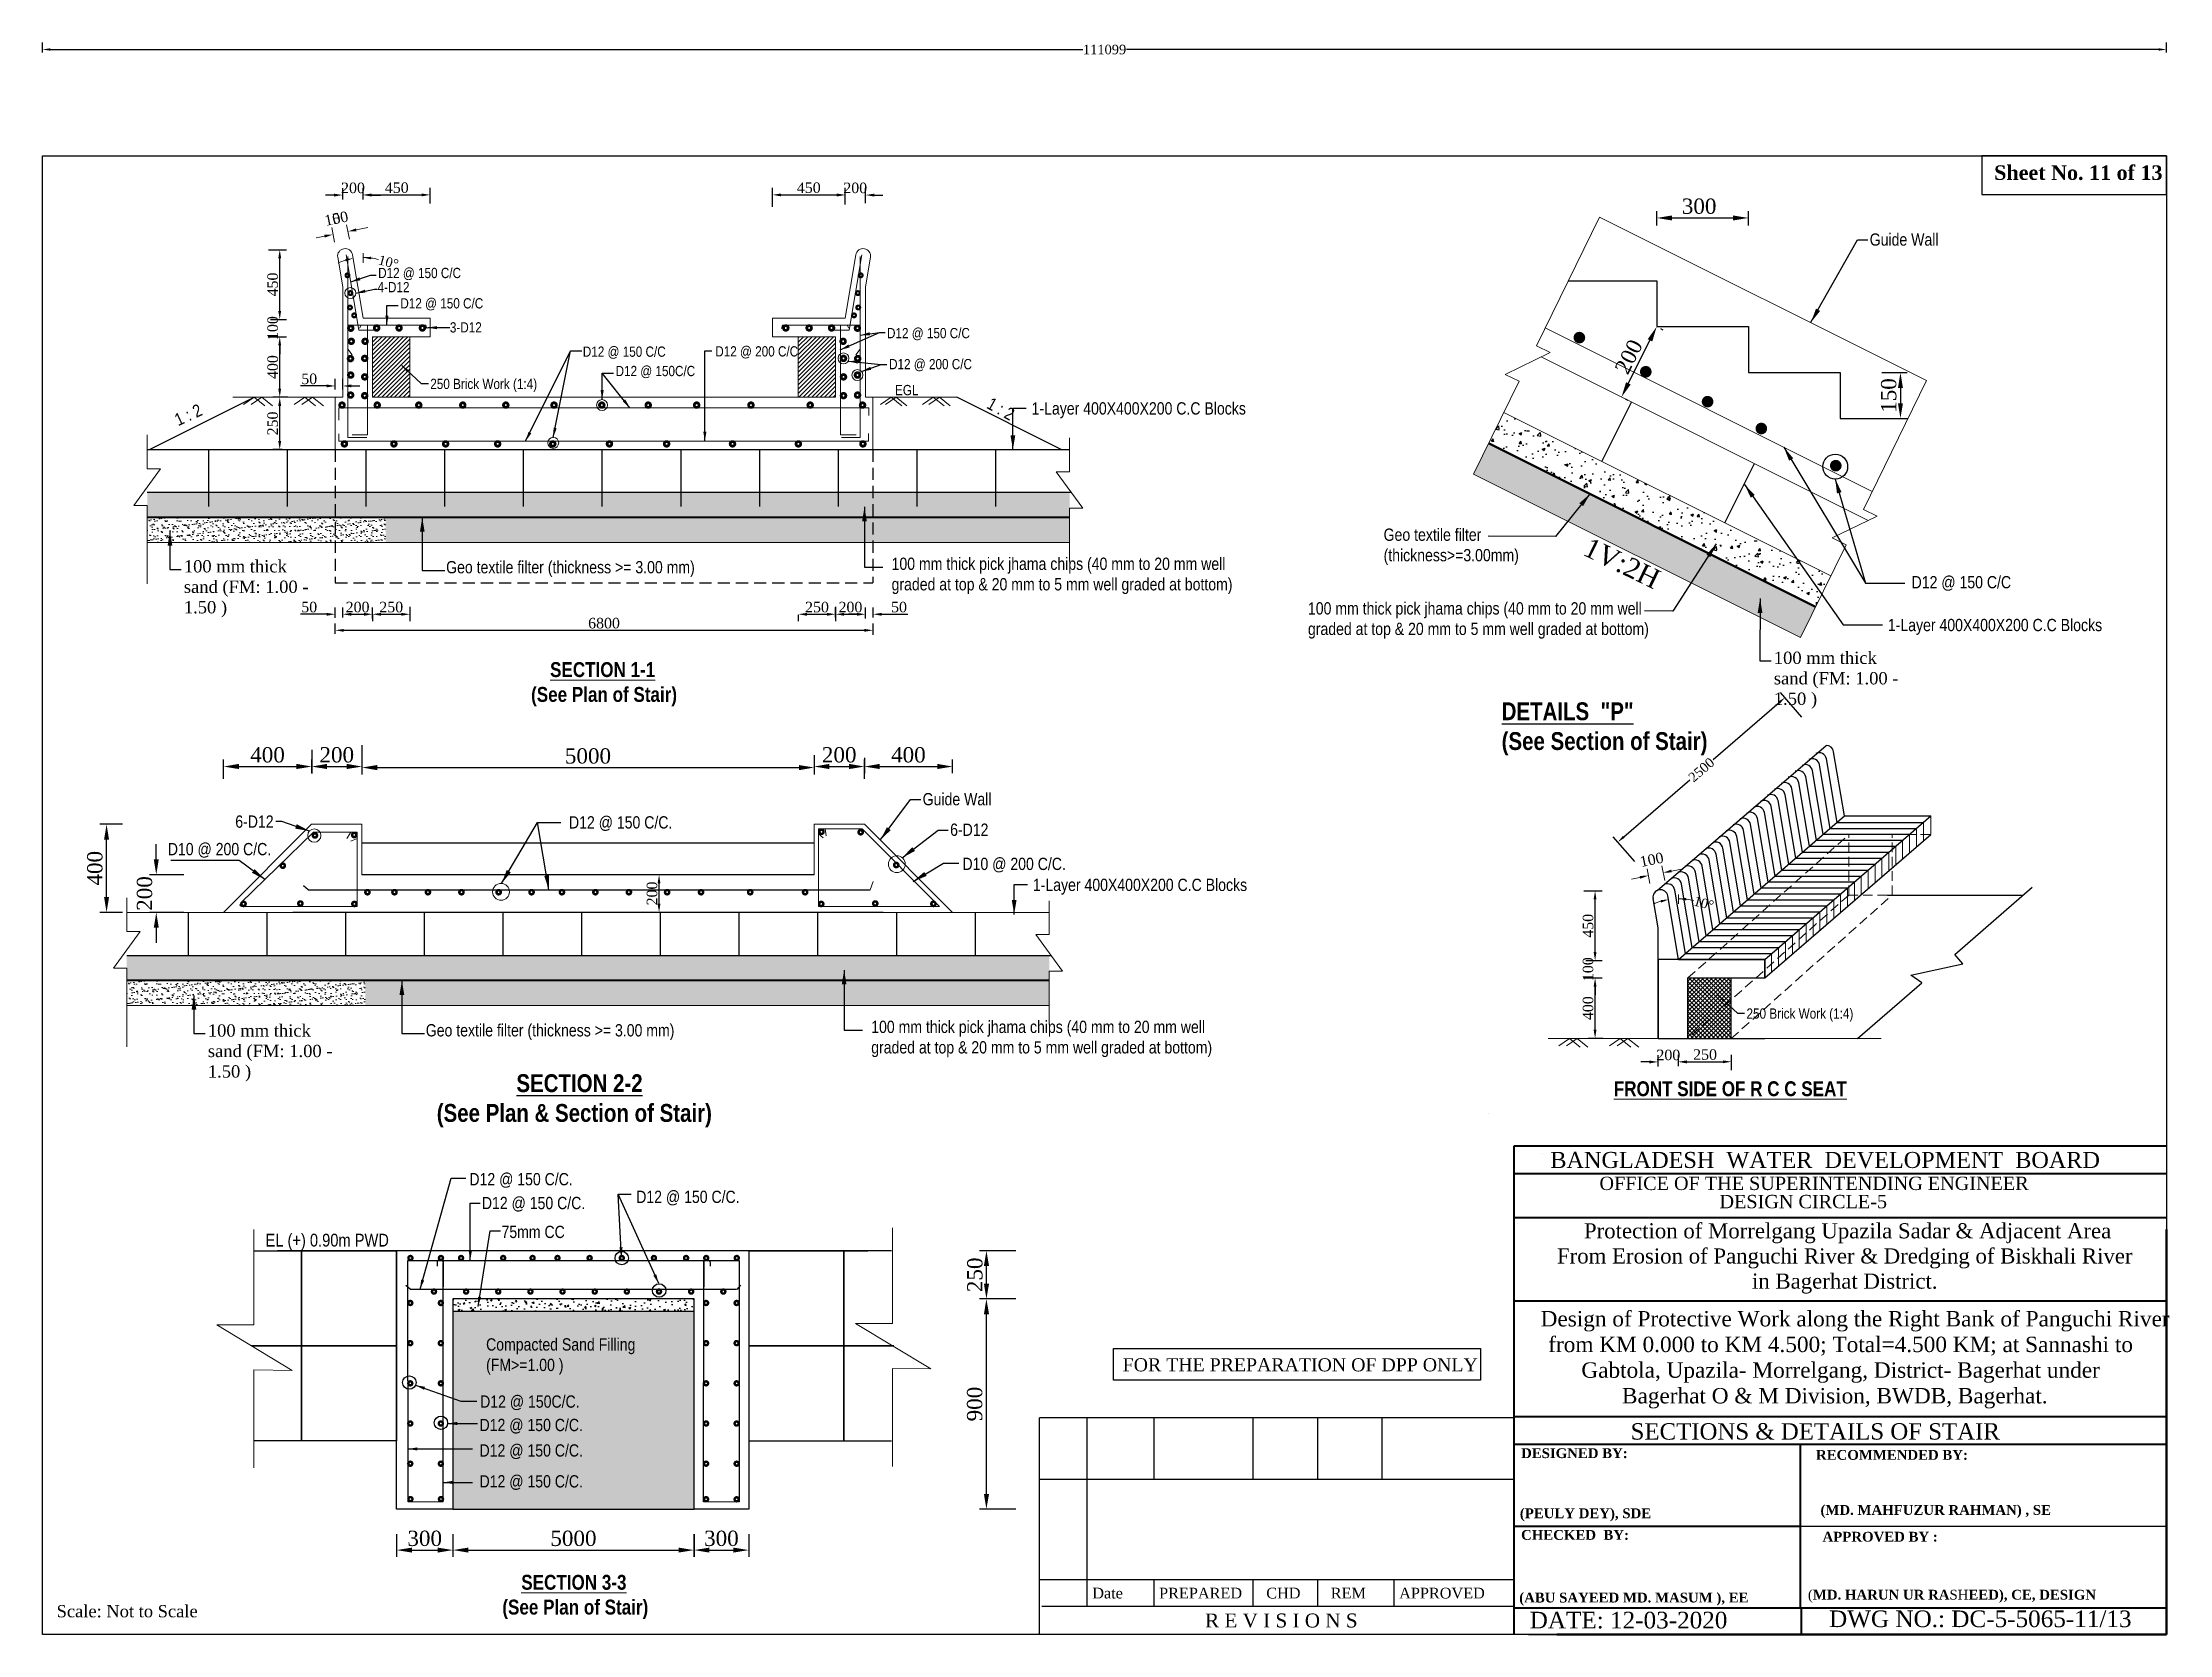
# Model space of a CAD drawing. Header units: metres. Extents: x -1354 to 3686, y -9962 to -7697.
# Drawn here: x 1283.3 to 1394.6, y -8991.1 to -8907.9 of the extents above; entities that cross this region are included whole.
import ezdxf
from ezdxf.enums import TextEntityAlignment as Align

# ---------------------------------------------------------------- set-up
doc = ezdxf.new("R2010")
doc.units = ezdxf.units.M
doc.linetypes.add('DASHED', pattern=[0.75, 0.5, -0.25])
doc.linetypes.add('DASHEDX2', pattern=[38.1, 25.4, -12.7])
doc.layers.add('Blocks', color=11, linetype='Continuous', lineweight=9)
doc.layers.add('Layer1', color=7, linetype='Continuous', lineweight=13)
doc.layers.add('LINE', color=7, linetype='Continuous')
doc.styles.add('Kazi_T_H', font='timesbd.ttf')
doc.styles.get("Standard").update_dxf_attribs({"font": 'times.ttf'})
doc.styles.add('TIMES', font='ARIALN.TTF')
doc.dimstyles.get("Standard").update_dxf_attribs({"dimtxt": 0.5, "dimasz": 0.4075, "dimexe": 0.364, "dimexo": 0.219, "dimgap": 0.09, "dimtad": 0, "dimdec": 0, "dimlfac": 1000, "dimzin": 0, "dimdsep": 46, "dimtxsty": 'Standard', "dimcen": 0.09, "dimadec": 0, "dimazin": 0, "dimtfac": 1, "dimtdec": 0, "dimtofl": 0, "dimtmove": 0, "dimatfit": 3, "dimfxl": 1, "dimtolj": 1, "dimtzin": 0, "dimarcsym": 0})
pattern_1 = [(37.5, (-42.44373, -8939.69784), (-0.01280025, 0.39153059), [0, -0.308864, 0, -0.34544, 0, -0.3302]), (7.5, (-42.4437, -8939.69784), (0.35961863, 0.57346008), [0, -0.166624, 0, -0.278384, 0, -0.10668]), (327.5, (-42.69366, -8939.69784), (0.6327939, 0.00114975), [0, -0.1016, 0, -0.36576, 0, -0.47752]), (317.5, (-42.69366, -8939.69784), (0.61084516, 0.17834346), [0, -0.0508, 0, -0.239776, 0, -0.27432])]
pattern_2 = [(50, (-1754.87365, -9796.8721), (0.90462886, -0.07914477), [0.09459212, -1.04051336]), (355, (-1754.87365, -9796.8721), (-0.1749971, 0.94868602), [0.0756737, -0.8324107]), (100.4514, (-1754.7983, -9796.8787), (0.72963242, 0.86954068), [0.08039093, -0.8843003]), (46.1842, (-1754.8736, -9796.6198), (1.34603463, -0.20875727), [0.1418882, -1.56077005]), (96.6356, (-1754.7615, -9796.6372), (1.1788231, 1.22858505), [0.1205864, -1.3264502]), (351.1842, (-1754.8736, -9796.6198), (1.1788221, 1.22858597), [0.11351055, -1.24861604]), (21, (-1754.7475, -9796.6829), (0.75283608, -0.50779435), [0.09459212, -1.04051336]), (326, (-1754.7475, -9796.6829), (0.3068762, 0.91457977), [0.0756737, -0.8324107]), (71.4514, (-1754.6848, -9796.7252), (1.05971257, 0.4067846), [0.08039093, -0.8843003]), (37.5, (-1754.87365, -9796.87208), (0.015336354, 0.419855156), [0, -0.822320865, 0, -0.845022974, 0, -0.83556376]), (7.5, (-1754.87365, -9796.8721), (0.33179075, 0.49744322), [0, -0.48178922, 0, -0.80340244, 0, -0.31846015]), (327.5, (-1755.1549, -9796.87208), (0.673271974, -0.028446843), [0, -0.31530708, 0, -0.98375809, 0, -1.30537131]), (317.5, (-1755.281, -9796.8721), (0.73553091, 0.12625524), [0, -0.4098992, 0, -0.65331627, 0, -0.92700282])]
pattern_3 = [(50, (-1360.02024, -9988.5778), (0.90462886, -0.07914477), [0.09459212, -1.04051336]), (355, (-1360.0202, -9988.5778), (-0.1749971, 0.94868602), [0.0756737, -0.8324107]), (100.4514, (-1359.9449, -9988.5844), (0.72963242, 0.86954068), [0.08039093, -0.8843003]), (46.1842, (-1360.0202, -9988.3255), (1.34603463, -0.20875727), [0.1418882, -1.56077005]), (96.6356, (-1359.9081, -9988.3429), (1.1788231, 1.22858505), [0.1205864, -1.3264502]), (351.1842, (-1360.0202, -9988.3255), (1.1788221, 1.228586), [0.11351055, -1.24861604]), (21, (-1359.8941, -9988.3886), (0.75283608, -0.50779435), [0.09459212, -1.04051336]), (326, (-1359.8941, -9988.3886), (0.3068762, 0.91457977), [0.0756737, -0.8324107]), (71.4514, (-1359.8314, -9988.4309), (1.05971257, 0.4067846), [0.08039093, -0.8843003]), (37.5, (-1360.02024, -9988.57778), (0.015336354, 0.419855156), [0, -0.82232086, 0, -0.84502297, 0, -0.83556376]), (7.5, (-1360.02024, -9988.5778), (0.33179075, 0.49744322), [0, -0.48178922, 0, -0.80340244, 0, -0.31846015]), (327.5, (-1360.3015, -9988.57778), (0.673271974, -0.028446843), [0, -0.31530708, 0, -0.98375809, 0, -1.30537131]), (317.5, (-1360.4276, -9988.5778), (0.73553091, 0.12625524), [0, -0.4098992, 0, -0.65331627, 0, -0.92700282])]
pattern_4 = [(45, (2960.9209, -5114.77328), (-0.1122532015, 0.1122532015), []), (135, (2960.9209, -5114.77328), (-0.1122532015, -0.1122532015), [])]
pattern_5 = [(50, (-1603.7449, -8931.0694), (1.2752927, -0.1115736), [0.13335, -1.46685]), (355, (-1603.7449, -8931.0694), (-0.2466998, 1.3373965), [0.10668, -1.17348]), (100.451, (-1603.6386, -8931.0787), (1.0285975, 1.2258168), [0.11333, -1.24663]), (46.1842, (-1603.7449, -8930.7138), (1.8975533, -0.2942963), [0.200025, -2.200275]), (96.6356, (-1603.5868, -8930.7383), (1.6618296, 1.7319789), [0.169995, -1.869945]), (351.184, (-1603.745, -8930.7138), (1.6618322, 1.7319758), [0.16002, -1.76022]), (21, (-1603.5671, -8930.8027), (1.06130416, -0.71585863), [0.13335, -1.46685]), (326, (-1603.5671, -8930.8027), (0.4326142, 1.28931576), [0.10668, -1.17348]), (71.4514, (-1603.4787, -8930.8623), (1.49391544, 0.57346), [0.11333, -1.24663]), (37.5, (-1603.7449, -8931.06936), (0.02162022, 0.59188527), [0, -1.159256, 0, -1.19126, 0, -1.177925]), (7.5, (-1603.7449, -8931.06936), (0.46773764, 0.70126402), [0, -0.679196, 0, -1.132586, 0, -0.448945]), (327.5, (-1604.1414, -8931.06936), (0.94913417, -0.04010121), [0, -0.4445, 0, -1.38684, 0, -1.84023]), (317.5, (-1604.3192, -8931.0694), (1.03690427, 0.17798544), [0, -0.57785, 0, -0.921004, 0, -1.30683])]
pattern_6 = [(37.5, (-1603.7449, -8931.06936), (-0.01280025, 0.39153059), [0, -0.308864, 0, -0.34544, 0, -0.3302]), (7.5, (-1603.7449, -8931.06936), (0.35961863, 0.57346008), [0, -0.166624, 0, -0.278384, 0, -0.10668]), (327.5, (-1603.99484, -8931.06936), (0.632793896, 0.001149748), [0, -0.1016, 0, -0.36576, 0, -0.47752]), (317.5, (-1603.99484, -8931.06936), (0.61084516, 0.17834346), [0, -0.0508, 0, -0.239776, 0, -0.27432])]
pattern_7 = [(50, (-1602.6799, -8906.843), (1.2752927, -0.1115736), [0.13335, -1.46685]), (355, (-1602.6799, -8906.843), (-0.2466998, 1.3373965), [0.10668, -1.17348]), (100.451, (-1602.5737, -8906.8523), (1.0285975, 1.2258168), [0.11333, -1.24663]), (46.1842, (-1602.68, -8906.4874), (1.8975533, -0.2942963), [0.200025, -2.200275]), (96.6356, (-1602.5218, -8906.512), (1.6618296, 1.7319789), [0.169995, -1.869945]), (351.184, (-1602.68, -8906.4874), (1.6618322, 1.7319758), [0.16002, -1.76022]), (21, (-1602.5021, -8906.5763), (1.06130416, -0.71585863), [0.13335, -1.46685]), (326, (-1602.5021, -8906.5763), (0.4326142, 1.28931576), [0.10668, -1.17348]), (71.4514, (-1602.4137, -8906.636), (1.49391544, 0.57346), [0.11333, -1.24663]), (37.5, (-1602.67993, -8906.84303), (0.02162022, 0.59188527), [0, -1.159256, 0, -1.19126, 0, -1.177925]), (7.5, (-1602.6799, -8906.843), (0.46773764, 0.70126402), [0, -0.679196, 0, -1.132586, 0, -0.448945]), (327.5, (-1603.0764, -8906.84303), (0.94913417, -0.04010121), [0, -0.4445, 0, -1.38684, 0, -1.84023]), (317.5, (-1603.2542, -8906.843), (1.03690427, 0.17798544), [0, -0.57785, 0, -0.921004, 0, -1.30683])]
pattern_8 = [(37.5, (-1602.67993, -8906.84303), (-0.01280025, 0.39153059), [0, -0.308864, 0, -0.34544, 0, -0.3302]), (7.5, (-1602.67993, -8906.84303), (0.35961863, 0.57346008), [0, -0.166624, 0, -0.278384, 0, -0.10668]), (327.5, (-1602.92986, -8906.84303), (0.632793896, 0.001149748), [0, -0.1016, 0, -0.36576, 0, -0.47752]), (317.5, (-1602.92986, -8906.84303), (0.61084516, 0.17834346), [0, -0.0508, 0, -0.239776, 0, -0.27432])]
pattern_9 = [(45, (2871.1846, -5089.02784), (-0.1122532015, 0.1122532015), [])]
pattern_10 = [(45, (2893.45023, -5089.02784), (-0.1122532015, 0.1122532015), [])]
pattern_11 = [(50, (161.2477, -9026.9211), (1.4574774, -0.1275127), [0.1524, -1.6764]), (355, (161.2477, -9026.9211), (-0.2819426, 1.5284531), [0.12192, -1.34112]), (100.451, (161.3691, -9026.9317), (1.17554, 1.4009335), [0.12952, -1.42472]), (46.1842, (161.2477, -9026.5147), (2.1686323, -0.3363386), [0.2286, -2.5146]), (96.6356, (161.4284, -9026.5427), (1.899234, 1.9794044), [0.19428, -2.13708]), (351.184, (161.2477, -9026.5147), (1.899237, 1.979401), [0.18288, -2.01168]), (21, (161.4509, -9026.6163), (1.212919, -0.8181241), [0.1524, -1.6764]), (326, (161.4509, -9026.6163), (0.4944162, 1.4735037), [0.12192, -1.34112]), (71.4514, (161.552, -9026.6845), (1.707332, 0.6553829), [0.12952, -1.42472]), (37.5, (161.2477, -9026.9211), (0.02470883, 0.6764403), [0, -1.324864, 0, -1.36144, 0, -1.3462]), (7.5, (161.2477, -9026.9211), (0.5345573, 0.8014446), [0, -0.776224, 0, -1.294384, 0, -0.51308]), (327.5, (160.79454, -9026.9211), (1.08472476, -0.04582995), [0, -0.508, 0, -1.58496, 0, -2.10312]), (317.5, (160.5913, -9026.9211), (1.18503345, 0.2034119), [0, -0.6604, 0, -1.052576, 0, -1.49352])]
pattern_12 = [(37.5, (161.24767, -9026.9211), (-0.01280025, 0.39153059), [0, -0.308864, 0, -0.34544, 0, -0.3302]), (7.5, (161.2477, -9026.9211), (0.35961863, 0.57346008), [0, -0.166624, 0, -0.278384, 0, -0.10668]), (327.5, (160.99774, -9026.9211), (0.6327939, 0.00114975), [0, -0.1016, 0, -0.36576, 0, -0.47752]), (317.5, (160.99774, -9026.9211), (0.61084516, 0.17834346), [0, -0.0508, 0, -0.239776, 0, -0.27432])]

msp = doc.modelspace()

# ---------------------------------------------------------------- texts
at = {"color": 7, "lineweight": 30, "ltscale": 0.18, "insert": (1385.42232, -8914.286373), "char_height": 0.76320555, "width": 27.41409531, "attachment_point": 1}
msp.add_mtext('{\\fTimes New Roman|b1|i0|c0|p18;Sheet No. 11 of 13}', dxfattribs=at)
at = {"layer": 'Blocks', "color": 0, "linetype": 'ByBlock', "lineweight": 13}
for p in [(1300.860569, -8919.452337), (1300.860569, -8919.452337), (1369.659312, -8952.995255), (1369.659312, -8952.995255)]:
    msp.add_text('10° ', height=0.5, rotation=345.25683076, dxfattribs=at).set_placement(p)
at = {"layer": 'Layer1', "color": 7, "lineweight": 13, "char_height": 0.55, "attachment_point": 5, "rotation": 11.31589728}
for s, insert in [('\\A1;150', (1298.708529, -8917.067972)), ('\\A1;100', (1298.708529, -8917.067972)), ('\\A1;100', (1367.507272, -8950.61089))]:
    msp.add_mtext(s, dxfattribs=dict(at, insert=insert))
at = {"layer": 'Layer1', "color": 7, "lineweight": 30, "attachment_point": 1, "style": 'TIMES'}
for s, insert, char_height, width in [('Guide Wall', (1378.912803, -8917.84659), 0.6422922, 5.62835096), ('Guide Wall', (1378.912803, -8917.84659), 0.6422922, 5.62835096), ('1-Layer 400X400X200 C.C Blocks', (1335.076183, -8926.681236), 0.6422922, 11.74285428), ('1-Layer 400X400X200 C.C Blocks', (1335.076183, -8926.681236), 0.6422922, 11.74285428), ('Geo textile filter (thickness>=3.00mm)', (1353.486374, -8933.288579), 0.6422922, 7.84404943), ('Geo textile filter (thickness>=3.00mm)', (1353.486374, -8933.288579), 0.6422922, 7.84404943), ('{\\fTimes New Roman|b0|i0|c0|p18;100 mm thick sand (FM: 1.00 - 1.50 )}', (1290.731229, -8934.941586), 0.6422922, 7.3790872), ('{\\fTimes New Roman|b0|i0|c0|p18;100 mm thick sand (FM: 1.00 - 1.50 )}', (1290.731229, -8934.941586), 0.6422922, 7.3790872), ('Geo textile filter (thickness >= 3.00 mm)', (1304.451562, -8934.988226), 0.6422922, 19.45257056), ('Geo textile filter (thickness >= 3.00 mm)', (1304.451562, -8934.988226), 0.6422922, 19.45257056), ('100 mm thick pick jhama chips (40 mm to 20 mm well graded at top & 20 mm to 5 mm well graded at bottom) ', (1327.750948, -8934.809532), 0.6422922, 19.45257056), ('100 mm thick pick jhama chips (40 mm to 20 mm well graded at top & 20 mm to 5 mm well graded at bottom) ', (1327.750948, -8934.809532), 0.6422922, 19.45257056), ('D12 @ 150 C/C', (1381.104436, -8935.773376), 0.6422922, 11.74285428), ('D12 @ 150 C/C', (1381.104436, -8935.773376), 0.6422922, 11.74285428), ('100 mm thick pick jhama chips (40 mm to 20 mm well graded at top & 20 mm to 5 mm well graded at bottom) ', (1349.529436, -8937.143563), 0.6422922, 19.45257056), ('100 mm thick pick jhama chips (40 mm to 20 mm well graded at top & 20 mm to 5 mm well graded at bottom) ', (1349.529436, -8937.143563), 0.6422922, 19.45257056), ('1-Layer 400X400X200 C.C Blocks', (1379.86299, -8938.014007), 0.6422922, 11.74285428), ('1-Layer 400X400X200 C.C Blocks', (1379.86299, -8938.014007), 0.6422922, 11.74285428), ('{\\fTimes New Roman|b0|i0|c0|p18;100 mm thick sand (FM: 1.00 - 1.50 )}', (1373.896801, -8939.728368), 0.6422922, 7.3790872), ('{\\fTimes New Roman|b0|i0|c0|p18;100 mm thick sand (FM: 1.00 - 1.50 )}', (1373.896801, -8939.728368), 0.6422922, 7.3790872), ('{\\fArial Narrow|b1|i0|c0|p34;\\LDETAILS  "P"\\P\\l(See Section of Stair)}', (1359.661795, -8942.380406), 0.9342432, 21.86326478), ('{\\fArial Narrow|b1|i0|c0|p34;\\LDETAILS  "P"\\P\\l(See Section of Stair)}', (1359.661795, -8942.380406), 0.9342432, 21.86326478), ('Guide Wall', (1329.375606, -8947.12416), 0.6422922, 5.62835096), ('Guide Wall', (1329.375606, -8947.12416), 0.6422922, 5.62835096), ('6-D12', (1293.422393, -8948.297186), 0.6422922, 5.62835096), ('6-D12', (1293.422393, -8948.297186), 0.6422922, 5.62835096), ('D12 @ 150 C/C.', (1310.877043, -8948.337843), 0.6422922, 5.62835096), ('D12 @ 150 C/C.', (1310.877043, -8948.337843), 0.6422922, 5.62835096), ('6-D12', (1330.812888, -8948.722138), 0.6422922, 5.62835096), ('6-D12', (1330.812888, -8948.722138), 0.6422922, 5.62835096), ('D10 @ 200 C/C.', (1289.893544, -8949.737091), 0.6422922, 5.62835096), ('D10 @ 200 C/C.', (1289.893544, -8949.737091), 0.6422922, 5.62835096), ('D10 @ 200 C/C.', (1331.458954, -8950.509398), 0.6422922, 5.62835096), ('D10 @ 200 C/C.', (1331.458954, -8950.509398), 0.6422922, 5.62835096), ('1-Layer 400X400X200 C.C Blocks', (1335.141848, -8951.606439), 0.6422922, 11.74285428), ('1-Layer 400X400X200 C.C Blocks', (1335.141848, -8951.606439), 0.6422922, 11.74285428), ('{\\fTimes New Roman|b0|i0|c0|p18;100 mm thick sand (FM: 1.00 - 1.50 )}', (1291.98689, -8959.226474), 0.6422922, 7.3790872), ('{\\fTimes New Roman|b0|i0|c0|p18;100 mm thick sand (FM: 1.00 - 1.50 )}', (1291.98689, -8959.226474), 0.6422922, 7.3790872), ('Geo textile filter (thickness >= 3.00 mm)', (1303.386586, -8959.214561), 0.6422922, 19.45257056), ('Geo textile filter (thickness >= 3.00 mm)', (1303.386586, -8959.214561), 0.6422922, 19.45257056), ('100 mm thick pick jhama chips (40 mm to 20 mm well graded at top & 20 mm to 5 mm well graded at bottom) ', (1326.685972, -8959.035867), 0.6422922, 19.45257056), ('100 mm thick pick jhama chips (40 mm to 20 mm well graded at top & 20 mm to 5 mm well graded at bottom) ', (1326.685972, -8959.035867), 0.6422922, 19.45257056), ('{\\fArial Narrow|b1|i0|c0|p34;                             \\LSECTION 2-2\\P\\l               (See Plan & Section of Stair)}', (1299.498339, -8961.835135), 0.9342432, 29.41431237), ('{\\fArial Narrow|b1|i0|c0|p34;                             \\LSECTION 2-2\\P\\l               (See Plan & Section of Stair)}', (1299.498339, -8961.835135), 0.9342432, 29.41431237), ('D12 @ 150 C/C.', (1305.667442, -8967.00424), 0.6422922, 5.62835096), ('D12 @ 150 C/C.', (1305.667442, -8967.00424), 0.6422922, 5.62835096), ('D12 @ 150 C/C.', (1306.320811, -8968.25115), 0.6422922, 5.62835096), ('D12 @ 150 C/C.', (1306.320811, -8968.25115), 0.6422922, 5.62835096), ('D12 @ 150 C/C.', (1314.39351, -8967.92795), 0.6422922, 5.62835096), ('D12 @ 150 C/C.', (1314.39351, -8967.92795), 0.6422922, 5.62835096), ('75mm CC', (1307.347086, -8969.762116), 0.6422922, 5.62835096), ('75mm CC', (1307.347086, -8969.762116), 0.6422922, 5.62835096), ('EL (+) 0.90m PWD', (1295.005281, -8970.180877), 0.66905437, 7.13924674), ('Compacted Sand Filling\\P(FM>=1.00 )', (1306.540817, -8975.649076), 0.6422922, 12.51920321), ('Compacted Sand Filling\\P(FM>=1.00 )', (1306.540817, -8975.649076), 0.6422922, 12.51920321), ('D12 @ 150C/C.', (1306.229503, -8978.638489), 0.6422922, 5.62835096), ('D12 @ 150C/C.', (1306.229503, -8978.638489), 0.6422922, 5.62835096), ('D12 @ 150 C/C.', (1306.19932, -8979.864359), 0.6422922, 5.62835096), ('D12 @ 150 C/C.', (1306.19932, -8979.864359), 0.6422922, 5.62835096), ('D12 @ 150 C/C.', (1306.19932, -8981.195746), 0.6422922, 5.62835096), ('D12 @ 150 C/C.', (1306.19932, -8981.195746), 0.6422922, 5.62835096), ('D12 @ 150 C/C.', (1306.19932, -8982.811276), 0.6422922, 5.62835096), ('D12 @ 150 C/C.', (1306.19932, -8982.811276), 0.6422922, 5.62835096)]:
    msp.add_mtext(s, dxfattribs=dict(at, insert=insert, char_height=char_height, width=width))
at = {"layer": 'Layer1', "color": 7, "lineweight": 13, "attachment_point": 1, "style": 'TIMES'}
for s, insert, char_height, width in [('D12 @ 150 C/C', (1300.894254, -8919.649828), 0.5352435, 5.87162151), ('D12 @ 150 C/C', (1300.894254, -8919.649828), 0.5352435, 5.87162151), ('4-D12', (1300.863723, -8920.392361), 0.5352435, 5.87162151), ('4-D12', (1300.863723, -8920.392361), 0.5352435, 5.87162151), ('D12 @ 150 C/C', (1302.056128, -8921.23756), 0.5352435, 5.87162151), ('D12 @ 150 C/C', (1302.056128, -8921.23756), 0.5352435, 5.87162151), ('3-D12', (1304.645957, -8922.496344), 0.5352435, 5.87162151), ('3-D12', (1304.645957, -8922.496344), 0.5352435, 5.87162151), ('D12 @ 150 C/C', (1327.51118, -8922.795474), 0.5352435, 5.87162151), ('D12 @ 150 C/C', (1327.51118, -8922.795474), 0.5352435, 5.87162151), ('D12 @ 150 C/C', (1311.600171, -8923.765264), 0.5352435, 5.87162151), ('D12 @ 150 C/C', (1311.600171, -8923.765264), 0.5352435, 5.87162151), ('D12 @ 200 C/C', (1318.528363, -8923.750742), 0.5352435, 5.87162151), ('D12 @ 200 C/C', (1318.528363, -8923.750742), 0.5352435, 5.87162151), ('D12 @ 200 C/C', (1327.619512, -8924.418117), 0.5352435, 5.87162151), ('D12 @ 200 C/C', (1327.619512, -8924.418117), 0.5352435, 5.87162151), ('250 Brick Work (1:4)', (1303.62201, -8925.45284), 0.5352435, 5.87162151), ('250 Brick Work (1:4)', (1303.62201, -8925.45284), 0.5352435, 5.87162151), ('D12 @ 150C/C', (1313.312456, -8924.778979), 0.5352435, 5.87162151), ('D12 @ 150C/C', (1313.312456, -8924.778979), 0.5352435, 5.87162151), ('EGL', (1327.931055, -8925.776171), 0.5352435, 5.87162151), ('EGL', (1327.931055, -8925.776171), 0.5352435, 5.87162151), ('{\\fArial Narrow|b1|i0|c0|p34;                    \\LSECTION 1-1\\P\\l                (See Plan of Stair)}', (1304.928996, -8940.278204), 0.778536, 17.37826797), ('{\\fArial Narrow|b1|i0|c0|p34;                    \\LSECTION 1-1\\P\\l                (See Plan of Stair)}', (1304.928996, -8940.278204), 0.778536, 17.37826797), ('250 Brick Work (1:4)', (1372.468728, -8958.392022), 0.5352435, 5.87162151), ('{\\fArial Narrow|b1|i0|c0|p34;\\LFRONT SIDE OF R C C SEAT\\P\\l        }', (1365.525811, -8962.204516), 0.778536, 14.66484432), ('{\\fArial Narrow|b1|i0|c0|p34;\\LFRONT SIDE OF R C C SEAT\\P\\l        }', (1365.525811, -8962.204516), 0.778536, 14.66484432), ('{\\fArial Narrow|b1|i0|c0|p34;                    \\LSECTION 3-3\\P\\l                (See Plan of Stair)}', (1303.423982, -8988.024353), 0.778536, 17.37826797), ('{\\fArial Narrow|b1|i0|c0|p34;                    \\LSECTION 3-3\\P\\l                (See Plan of Stair)}', (1303.423982, -8988.024353), 0.778536, 17.37826797)]:
    msp.add_mtext(s, dxfattribs=dict(at, insert=insert, char_height=char_height, width=width))
at = {"layer": 'Layer1', "color": 7, "lineweight": 30, "attachment_point": 1, "style": 'TIMES'}
for s, insert, char_height, width, rotation in [('1 : 2', (1332.986925, -8926.392273), 0.65, 11.06858846, 331.09856119), ('1 : 2', (1290.168806, -8927.345519), 0.65, 11.06858846, 24.78762823), ('{\\fTimes New Roman|b0|i0|c0|p18;\\C0;1V:2H}', (1364.293764, -8933.717905), 1.0218285, 10.07861282, 334.01259383)]:
    msp.add_mtext(s, dxfattribs=dict(at, insert=insert, char_height=char_height, width=width, rotation=rotation))
at = {"layer": 'LINE', "color": 0, "linetype": 'ByBlock', "lineweight": 40, "ltscale": 0.5}
for s, height, p in [('BANGLADESH  WATER  DEVELOPMENT  BOARD', 0.83751797, (1376.58248, -8966.738553)), ('OFFICE OF THE SUPERINTENDING ENGINEER', 0.698544, (1376.001116, -8967.892054)), ('DESIGN CIRCLE-5', 0.698544, (1375.435913, -8968.846499))]:
    msp.add_text(s, height=height, dxfattribs=at).set_placement(p, align=Align.CENTER)
at = {"layer": 'LINE', "lineweight": -2, "ltscale": 0.5}
for s, height, p in [('SECTIONS & DETAILS OF STAIR ', 0.85884208, (1376.226419, -8980.950452)), ('R E V I S I O N S', 0.73111054, (1348.137182, -8990.778393))]:
    msp.add_text(s, height=height, dxfattribs=at).set_placement(p, align=Align.CENTER)
at = {"layer": 'LINE', "color": 0, "linetype": 'ByBlock', "lineweight": 40, "ltscale": 0.5, "style": 'Kazi_T_H'}
for s, p in [('DESIGNED BY:', (1360.677054, -8981.915814)), ('RECOMMENDED BY:', (1376.102996, -8982.006001)), ('(PEULY DEY), SDE', (1360.611348, -8985.060007)), ('(MD. MAHFUZUR RAHMAN) , SE', (1376.33678, -8984.885538)), ('CHECKED  BY:', (1360.677054, -8986.192346)), ('APPROVED BY :', (1376.445013, -8986.286969)), ('(ABU SAYEED MD. MASUM ), EE', (1360.578704, -8989.470804))]:
    msp.add_text(s, height=0.51318384, dxfattribs=at).set_placement(p)
at = {"layer": 'LINE', "lineweight": -2, "ltscale": 0.5}
for s, p in [('Date', (1338.247719, -8989.260335)), ('PREPARED', (1341.744927, -8989.260335)), ('CHD', (1347.348492, -8989.260335)), ('REM', (1350.72448, -8989.260335)), ('APPROVED', (1354.300546, -8989.260335))]:
    msp.add_text(s, height=0.5618566, dxfattribs=at).set_placement(p)
at = {"layer": 'LINE', "color": 0, "linetype": 'ByBlock', "lineweight": 40, "ltscale": 0.5}
for s, p in [('DATE: 12-03-2020', (1361.128613, -8990.828028)), ('DWG NO.: DC-5-5065-11/13', (1376.78601, -8990.759857))]:
    msp.add_text(s, height=0.87095503, dxfattribs=at).set_placement(p)
at = {"layer": 'LINE', "color": 0, "linetype": 'ByBlock', "lineweight": 40, "ltscale": 0.5, "attachment_point": 2}
for s, insert, char_height, width in [(' Protection of Morrelgang Upazila Sadar & Adjacent Area \\PFrom Erosion of Panguchi River & Dredging of Biskhali River \\Pin Bagerhat District.', (1377.607403, -8969.631318), 0.78947585, 44.92476513), ('       Design of Protective Work along the Right Bank of Panguchi River    \\P  from KM 0.000 to KM 4.500; Total=4.500 KM; at Sannashi to \\P  Gabtola, Upazila- Morrelgang, District- Bagerhat under \\PBagerhat O & M Division, BWDB, Bagerhat.', (1377.087013, -8974.223631), 0.80526537, 35.82224836)]:
    msp.add_mtext(s, dxfattribs=dict(at, insert=insert, char_height=char_height, width=width))
at = {"layer": 'LINE', "color": 0, "linetype": 'ByBlock', "lineweight": 30, "ltscale": 0.5, "insert": (1339.837728, -8976.692978), "char_height": 0.68631446, "width": 67.13921254, "attachment_point": 1}
msp.add_mtext('\\pi-812,l812,t405.9,812;FOR THE PREPARATION OF DPP ONLY', dxfattribs=at)
at = {"layer": 'LINE', "color": 0, "linetype": 'ByBlock', "lineweight": 40, "ltscale": 0.5, "insert": (1383.215749, -8988.80677), "char_height": 0.513183839, "width": 18.97389568, "attachment_point": 2, "style": 'Kazi_T_H'}
msp.add_mtext('{\\fTimes New Roman|b0|i0|c0|p18;\\C7;(\\fTimes New Roman|b1|i0|c0|p18;MD. HARUN UR RA\\fTimes New Roman|b0|i0|c0|p18;SH}EED), CE, DESIGN', dxfattribs=at)
at = {"layer": 'LINE', "color": 7, "linetype": 'ByBlock', "lineweight": 30, "ltscale": 0.5, "insert": (1284.077339, -8989.607263), "char_height": 0.63961538, "width": 13.43449086, "attachment_point": 1}
msp.add_mtext('Scale: Not to Scale', dxfattribs=at)
msp.add_mtext('Scale: Not to Scale', dxfattribs=at)

# ---------------------------------------------------------------- blocks, each defined once
blk = doc.blocks.new('*D397')
at = {"layer": 'Defpoints', "color": 0, "lineweight": -3}
for p in [(1289.29, -8951.4), (1290.96, -8951.4), (1290.95, -8953.37)]:
    blk.add_point(p, dxfattribs=at)
at = {"layer": 'Layer1', "color": 7, "lineweight": -2}
for p, q in [((1289.29, -8950.6), (1289.29, -8949.8)), ((1289.29, -8954.17), (1289.29, -8954.97))]:
    blk.add_line(p, q, dxfattribs=at)
at = {"layer": 'Layer1', "color": 0, "lineweight": -2}
for p, q in [((1290.74, -8951.4), (1288.93, -8951.4)), ((1290.73, -8953.37), (1288.93, -8953.37))]:
    blk.add_line(p, q, dxfattribs=at)
at = {"layer": 'Layer1', "color": 7, "lineweight": -3}
for points in [[(1289.16, -8950.6), (1289.42, -8950.6), (1289.29, -8951.4)], [(1289.16, -8954.17), (1289.42, -8954.17), (1289.29, -8953.37)]]:
    blk.add_solid(points, dxfattribs=at)
at = {"layer": 'Layer1', "color": 0, "lineweight": 30, "insert": (1288.68, -8952.38), "char_height": 0.8, "attachment_point": 5, "rotation": 90}
blk.add_mtext('\\A1;200', dxfattribs=at)
blk = doc.blocks.new('*D398')
at = {"layer": 'Defpoints', "color": 0, "lineweight": -3}
for p in [(1300.05, -8944.4), (1297.42, -8944.65), (1300.05, -8945.74)]:
    blk.add_point(p, dxfattribs=at)
at = {"layer": 'Layer1', "color": 0, "lineweight": -2}
for p, q in [((1297.42, -8944.87), (1297.42, -8946.1)), ((1300.05, -8944.62), (1300.05, -8946.1))]:
    blk.add_line(p, q, dxfattribs=at)
at = {"layer": 'Layer1', "color": 7, "lineweight": -2}
blk.add_line((1298.22, -8945.74), (1299.25, -8945.74), dxfattribs=at)
at = {"layer": 'Layer1', "color": 7, "lineweight": -3}
for points in [[(1298.22, -8945.6), (1298.22, -8945.87), (1297.42, -8945.74)], [(1299.25, -8945.6), (1299.25, -8945.87), (1300.05, -8945.74)]]:
    blk.add_solid(points, dxfattribs=at)
at = {"layer": 'Layer1', "color": 0, "lineweight": 30, "insert": (1298.73, -8945.13), "char_height": 0.8, "attachment_point": 5}
blk.add_mtext('\\A1;200', dxfattribs=at)
blk = doc.blocks.new('*D399')
at = {"layer": 'Defpoints', "color": 0, "lineweight": -3}
for p in [(1323.7, -8945.06), (1326.33, -8945.06), (1326.33, -8945.74)]:
    blk.add_point(p, dxfattribs=at)
at = {"layer": 'Layer1', "color": 0, "lineweight": -2}
for p, q in [((1323.7, -8945.28), (1323.7, -8946.1)), ((1326.33, -8945.28), (1326.33, -8946.1))]:
    blk.add_line(p, q, dxfattribs=at)
at = {"layer": 'Layer1', "color": 7, "lineweight": -2}
blk.add_line((1324.5, -8945.74), (1325.53, -8945.74), dxfattribs=at)
at = {"layer": 'Layer1', "color": 7, "lineweight": -3}
for points in [[(1324.5, -8945.6), (1324.5, -8945.87), (1323.7, -8945.74)], [(1325.53, -8945.6), (1325.53, -8945.87), (1326.33, -8945.74)]]:
    blk.add_solid(points, dxfattribs=at)
at = {"layer": 'Layer1', "color": 0, "lineweight": 30, "insert": (1325.01, -8945.13), "char_height": 0.8, "attachment_point": 5}
blk.add_mtext('\\A1;200', dxfattribs=at)
blk = doc.blocks.new('*D400')
at = {"layer": 'Defpoints', "color": 0, "lineweight": -3}
for p in [(1326.33, -8946.61), (1330.94, -8945.74), (1330.94, -8946.3)]:
    blk.add_point(p, dxfattribs=at)
at = {"layer": 'Layer1', "color": 0, "lineweight": -2}
for p, q in [((1326.33, -8946.39), (1326.33, -8945.37)), ((1330.94, -8946.08), (1330.94, -8945.37))]:
    blk.add_line(p, q, dxfattribs=at)
at = {"layer": 'Layer1', "color": 7, "lineweight": -2}
blk.add_line((1327.13, -8945.74), (1330.14, -8945.74), dxfattribs=at)
at = {"layer": 'Layer1', "color": 7, "lineweight": -3}
for points in [[(1327.13, -8945.6), (1327.13, -8945.87), (1326.33, -8945.74)], [(1330.14, -8945.6), (1330.14, -8945.87), (1330.94, -8945.74)]]:
    blk.add_solid(points, dxfattribs=at)
at = {"layer": 'Layer1', "color": 0, "lineweight": 30, "insert": (1328.63, -8945.13), "char_height": 0.8, "attachment_point": 5}
blk.add_mtext('\\A1;400', dxfattribs=at)
blk = doc.blocks.new('*D401')
at = {"layer": 'Defpoints', "color": 0, "lineweight": -3}
for p in [(1286.69, -8948.76), (1287.74, -8948.76), (1287.74, -8953.37)]:
    blk.add_point(p, dxfattribs=at)
at = {"layer": 'Layer1', "color": 0, "lineweight": -2}
for p, q in [((1287.52, -8948.76), (1286.33, -8948.76)), ((1287.52, -8953.37), (1286.33, -8953.37))]:
    blk.add_line(p, q, dxfattribs=at)
at = {"layer": 'Layer1', "color": 7, "lineweight": -2}
blk.add_line((1286.69, -8952.57), (1286.69, -8949.56), dxfattribs=at)
at = {"layer": 'Layer1', "color": 7, "lineweight": -3}
for points in [[(1286.56, -8949.56), (1286.82, -8949.56), (1286.69, -8948.76)], [(1286.56, -8952.57), (1286.82, -8952.57), (1286.69, -8953.37)]]:
    blk.add_solid(points, dxfattribs=at)
at = {"layer": 'Layer1', "color": 0, "lineweight": 30, "insert": (1286.08, -8951.06), "char_height": 0.8, "attachment_point": 5, "rotation": 90}
blk.add_mtext('\\A1;400', dxfattribs=at)
blk = doc.blocks.new('*D402')
at = {"layer": 'Defpoints', "color": 0, "lineweight": -3}
for p in [(1332.71, -8973.59), (1334.47, -8973.59), (1334.47, -8984.59)]:
    blk.add_point(p, dxfattribs=at)
at = {"layer": 'Layer1', "color": 0, "lineweight": -2}
for p, q in [((1334.25, -8973.59), (1332.35, -8973.59)), ((1334.25, -8984.59), (1332.35, -8984.59))]:
    blk.add_line(p, q, dxfattribs=at)
at = {"layer": 'Layer1', "color": 7, "lineweight": -2}
blk.add_line((1332.71, -8983.79), (1332.71, -8974.39), dxfattribs=at)
at = {"layer": 'Layer1', "color": 7, "lineweight": -3}
for points in [[(1332.58, -8974.39), (1332.85, -8974.39), (1332.71, -8973.59)], [(1332.58, -8983.79), (1332.85, -8983.79), (1332.71, -8984.59)]]:
    blk.add_solid(points, dxfattribs=at)
at = {"layer": 'Layer1', "color": 0, "lineweight": 30, "insert": (1332.1, -8979.09), "char_height": 0.8, "attachment_point": 5, "rotation": 90}
blk.add_mtext('\\A1;900', dxfattribs=at)
blk = doc.blocks.new('*D403')
at = {"layer": 'Defpoints', "color": 0, "lineweight": -3}
for p in [(1332.71, -8971.07), (1334.47, -8971.07), (1334.47, -8973.59)]:
    blk.add_point(p, dxfattribs=at)
at = {"layer": 'Layer1', "color": 0, "lineweight": -2}
for p, q in [((1334.25, -8971.07), (1332.35, -8971.07)), ((1334.25, -8973.59), (1332.35, -8973.59))]:
    blk.add_line(p, q, dxfattribs=at)
at = {"layer": 'Layer1', "color": 7, "lineweight": -2}
blk.add_line((1332.71, -8972.79), (1332.71, -8971.87), dxfattribs=at)
at = {"layer": 'Layer1', "color": 7, "lineweight": -3}
for points in [[(1332.58, -8971.87), (1332.85, -8971.87), (1332.71, -8971.07)], [(1332.58, -8972.79), (1332.85, -8972.79), (1332.71, -8973.59)]]:
    blk.add_solid(points, dxfattribs=at)
at = {"layer": 'Layer1', "color": 0, "lineweight": 30, "insert": (1332.11, -8972.33), "char_height": 0.8, "attachment_point": 5, "rotation": 90}
blk.add_mtext('\\A1;250', dxfattribs=at)
blk = doc.blocks.new('*D404')
at = {"layer": 'Defpoints', "color": 0, "lineweight": -3}
for p in [(1301.86, -8985.69), (1304.81, -8985.69), (1304.81, -8986.73)]:
    blk.add_point(p, dxfattribs=at)
at = {"layer": 'Layer1', "color": 0, "lineweight": -2}
for p, q in [((1301.86, -8985.9), (1301.86, -8987.09)), ((1304.81, -8985.9), (1304.81, -8987.09))]:
    blk.add_line(p, q, dxfattribs=at)
at = {"layer": 'Layer1', "color": 7, "lineweight": -2}
blk.add_line((1302.66, -8986.73), (1304.01, -8986.73), dxfattribs=at)
at = {"layer": 'Layer1', "color": 7, "lineweight": -3}
for points in [[(1302.66, -8986.6), (1302.66, -8986.86), (1301.86, -8986.73)], [(1304.01, -8986.6), (1304.01, -8986.86), (1304.81, -8986.73)]]:
    blk.add_solid(points, dxfattribs=at)
at = {"layer": 'Layer1', "color": 0, "lineweight": 30, "insert": (1303.33, -8986.12), "char_height": 0.8, "attachment_point": 5}
blk.add_mtext('\\A1;300', dxfattribs=at)
blk = doc.blocks.new('*D405')
at = {"layer": 'Defpoints', "color": 0, "lineweight": -3}
for p in [(1317.42, -8985.69), (1320.28, -8985.69), (1320.28, -8986.73)]:
    blk.add_point(p, dxfattribs=at)
at = {"layer": 'Layer1', "color": 0, "lineweight": -2}
for p, q in [((1317.42, -8985.9), (1317.42, -8987.09)), ((1320.28, -8985.9), (1320.28, -8987.09))]:
    blk.add_line(p, q, dxfattribs=at)
at = {"layer": 'Layer1', "color": 7, "lineweight": -2}
blk.add_line((1318.22, -8986.73), (1319.48, -8986.73), dxfattribs=at)
at = {"layer": 'Layer1', "color": 7, "lineweight": -3}
for points in [[(1318.22, -8986.6), (1318.22, -8986.86), (1317.42, -8986.73)], [(1319.48, -8986.6), (1319.48, -8986.86), (1320.28, -8986.73)]]:
    blk.add_solid(points, dxfattribs=at)
at = {"layer": 'Layer1', "color": 0, "lineweight": 30, "insert": (1318.85, -8986.12), "char_height": 0.8, "attachment_point": 5}
blk.add_mtext('\\A1;300', dxfattribs=at)
blk = doc.blocks.new('*D156')
at = {"layer": 'Defpoints', "color": 0, "lineweight": -3}
for p in [(1315.59, -8951.4), (1316.65, -8951.4), (1316.64, -8953.37)]:
    blk.add_point(p, dxfattribs=at)
at = {"layer": 'Layer1', "color": 0, "lineweight": -2}
for p, q in [((1316.43, -8951.4), (1315.22, -8951.4)), ((1316.42, -8953.37), (1315.22, -8953.37))]:
    blk.add_line(p, q, dxfattribs=at)
at = {"layer": 'Layer1', "color": 7, "lineweight": -2}
blk.add_line((1315.59, -8952.92), (1315.59, -8951.85), dxfattribs=at)
at = {"layer": 'Layer1', "color": 7, "lineweight": -3}
for points in [[(1315.51, -8951.85), (1315.66, -8951.85), (1315.59, -8951.4)], [(1315.51, -8952.92), (1315.66, -8952.92), (1315.59, -8953.37)]]:
    blk.add_solid(points, dxfattribs=at)
at = {"layer": 'Layer1', "color": 0, "lineweight": 30, "insert": (1315.22, -8952.38), "char_height": 0.55, "attachment_point": 5, "rotation": 90}
blk.add_mtext('\\A1;200', dxfattribs=at)
blk = doc.blocks.new('*D157')
at = {"layer": 'Defpoints', "color": 0, "lineweight": -3}
for p in [(1292.81, -8946.61), (1297.42, -8945.74), (1297.42, -8946.3)]:
    blk.add_point(p, dxfattribs=at)
at = {"layer": 'Layer1', "color": 0, "lineweight": -2}
for p, q in [((1292.81, -8946.39), (1292.81, -8945.37)), ((1297.42, -8946.08), (1297.42, -8945.37))]:
    blk.add_line(p, q, dxfattribs=at)
at = {"layer": 'Layer1', "color": 7, "lineweight": -2}
blk.add_line((1293.61, -8945.74), (1296.62, -8945.74), dxfattribs=at)
at = {"layer": 'Layer1', "color": 7, "lineweight": -3}
for points in [[(1293.61, -8945.6), (1293.61, -8945.87), (1292.81, -8945.74)], [(1296.62, -8945.6), (1296.62, -8945.87), (1297.42, -8945.74)]]:
    blk.add_solid(points, dxfattribs=at)
at = {"layer": 'Layer1', "color": 0, "lineweight": 30, "insert": (1295.11, -8945.13), "char_height": 0.8, "attachment_point": 5}
blk.add_mtext('\\A1;400', dxfattribs=at)
blk = doc.blocks.new('*D158')
at = {"layer": 'Defpoints', "color": 0, "lineweight": -3}
for p in [(1363.72, -8956.8), (1364.55, -8956.8), (1365.18, -8959.96)]:
    blk.add_point(p, dxfattribs=at)
at = {"layer": 'Layer1', "color": 0, "lineweight": -2}
for p, q in [((1363.94, -8956.8), (1364.91, -8956.8)), ((1364.96, -8959.96), (1364.18, -8959.96))]:
    blk.add_line(p, q, dxfattribs=at)
at = {"layer": 'Layer1', "color": 7, "lineweight": -2}
blk.add_line((1364.55, -8959.51), (1364.55, -8957.25), dxfattribs=at)
at = {"layer": 'Layer1', "color": 7, "lineweight": -3}
for points in [[(1364.47, -8957.25), (1364.62, -8957.25), (1364.55, -8956.8)], [(1364.47, -8959.51), (1364.62, -8959.51), (1364.55, -8959.96)]]:
    blk.add_solid(points, dxfattribs=at)
at = {"layer": 'Layer1', "color": 0, "lineweight": 13, "insert": (1364.18, -8958.38), "char_height": 0.55, "attachment_point": 5, "rotation": 90}
blk.add_mtext('\\A1;400', dxfattribs=at)
blk = doc.blocks.new('*D159')
at = {"layer": 'Defpoints', "color": 0, "lineweight": -3}
for p in [(1363.86, -8955.89), (1364.55, -8955.89), (1363.72, -8956.8)]:
    blk.add_point(p, dxfattribs=at)
at = {"layer": 'Layer1', "color": 7, "lineweight": -2}
for p, q in [((1364.55, -8955.44), (1364.55, -8954.99)), ((1364.55, -8957.25), (1364.55, -8957.7))]:
    blk.add_line(p, q, dxfattribs=at)
at = {"layer": 'Layer1', "color": 0, "lineweight": -2}
for p, q in [((1364.08, -8955.89), (1364.91, -8955.89)), ((1363.94, -8956.8), (1364.91, -8956.8))]:
    blk.add_line(p, q, dxfattribs=at)
at = {"layer": 'Layer1', "color": 7, "lineweight": -3}
for points in [[(1364.47, -8955.44), (1364.62, -8955.44), (1364.55, -8955.89)], [(1364.47, -8957.25), (1364.62, -8957.25), (1364.55, -8956.8)]]:
    blk.add_solid(points, dxfattribs=at)
at = {"layer": 'Layer1', "color": 0, "lineweight": 13, "insert": (1364.18, -8956.34), "char_height": 0.55, "attachment_point": 5, "rotation": 90}
blk.add_mtext('\\A1;100', dxfattribs=at)
blk = doc.blocks.new('*D160')
at = {"layer": 'Defpoints', "color": 0, "lineweight": -3}
for p in [(1363.74, -8952.24), (1364.55, -8952.24), (1363.84, -8955.89)]:
    blk.add_point(p, dxfattribs=at)
at = {"layer": 'Layer1', "color": 0, "lineweight": -2}
for p, q in [((1363.96, -8952.24), (1364.91, -8952.24)), ((1364.06, -8955.89), (1364.91, -8955.89))]:
    blk.add_line(p, q, dxfattribs=at)
at = {"layer": 'Layer1', "color": 7, "lineweight": -2}
blk.add_line((1364.55, -8955.44), (1364.55, -8952.69), dxfattribs=at)
at = {"layer": 'Layer1', "color": 7, "lineweight": -3}
for points in [[(1364.47, -8952.69), (1364.62, -8952.69), (1364.55, -8952.24)], [(1364.47, -8955.44), (1364.62, -8955.44), (1364.55, -8955.89)]]:
    blk.add_solid(points, dxfattribs=at)
at = {"layer": 'Layer1', "color": 0, "lineweight": 13, "insert": (1364.18, -8954.07), "char_height": 0.55, "attachment_point": 5, "rotation": 90}
blk.add_mtext('\\A1;450', dxfattribs=at)
blk = doc.blocks.new('*D161')
at = {"layer": 'Defpoints', "color": 0, "lineweight": -3}
for p in [(1371.68, -8961.18), (1368.91, -8961.64), (1371.68, -8961.85)]:
    blk.add_point(p, dxfattribs=at)
at = {"layer": 'Layer1', "color": 0, "lineweight": -2}
for p, q in [((1368.91, -8961.42), (1368.91, -8960.82)), ((1371.68, -8961.63), (1371.68, -8960.82))]:
    blk.add_line(p, q, dxfattribs=at)
at = {"layer": 'Layer1', "color": 7, "lineweight": -2}
blk.add_line((1369.36, -8961.18), (1371.23, -8961.18), dxfattribs=at)
at = {"layer": 'Layer1', "color": 7, "lineweight": -3}
for points in [[(1369.36, -8961.11), (1369.36, -8961.26), (1368.91, -8961.18)], [(1371.23, -8961.11), (1371.23, -8961.26), (1371.68, -8961.18)]]:
    blk.add_solid(points, dxfattribs=at)
at = {"layer": 'Layer1', "color": 0, "lineweight": 13, "insert": (1370.3, -8960.81), "char_height": 0.55, "attachment_point": 5}
blk.add_mtext('\\A1;250', dxfattribs=at)
blk = doc.blocks.new('*D162')
at = {"layer": 'Defpoints', "color": 0, "lineweight": -3}
for p in [(1367.84, -8961.64), (1368.91, -8961.19), (1368.91, -8961.64)]:
    blk.add_point(p, dxfattribs=at)
at = {"layer": 'Layer1', "color": 0, "lineweight": -2}
for p, q in [((1367.84, -8961.43), (1367.84, -8960.83)), ((1368.91, -8961.42), (1368.91, -8960.83))]:
    blk.add_line(p, q, dxfattribs=at)
at = {"layer": 'Layer1', "color": 7, "lineweight": -2}
for p, q in [((1367.39, -8961.19), (1366.94, -8961.19)), ((1369.36, -8961.19), (1369.81, -8961.19))]:
    blk.add_line(p, q, dxfattribs=at)
at = {"layer": 'Layer1', "color": 7, "lineweight": -3}
for points in [[(1367.39, -8961.12), (1367.39, -8961.27), (1367.84, -8961.19)], [(1369.36, -8961.12), (1369.36, -8961.27), (1368.91, -8961.19)]]:
    blk.add_solid(points, dxfattribs=at)
at = {"layer": 'Layer1', "color": 0, "lineweight": 13, "insert": (1368.38, -8960.83), "char_height": 0.55, "attachment_point": 5}
blk.add_mtext('\\A1;200', dxfattribs=at)
blk = doc.blocks.new('*D163')
at = {"layer": 'Blocks', "color": 0, "linetype": 'ByBlock', "lineweight": -2, "ltscale": 0.5}
for p, q in [((1375.36, -8943.15), (1374.24, -8941.86)), ((1374.17, -8942.4), (1370.72, -8945.38)), ((1366.05, -8949.42), (1369.5, -8946.44)), ((1366.62, -8950.71), (1365.5, -8949.41))]:
    blk.add_line(p, q, dxfattribs=at)
at = {"layer": 'Blocks', "color": 0, "linetype": 'ByBlock', "lineweight": -3, "ltscale": 0.5}
for points in [[(1374.12, -8942.35), (1374.21, -8942.45), (1374.48, -8942.13)], [(1366, -8949.37), (1366.09, -8949.47), (1365.74, -8949.69)]]:
    blk.add_solid(points, dxfattribs=at)
at = {"layer": 'Defpoints', "color": 0, "linetype": 'ByBlock', "lineweight": -3, "ltscale": 0.5}
for p in [(1374.48, -8942.13), (1375.5, -8943.32), (1366.76, -8950.87)]:
    blk.add_point(p, dxfattribs=at)
at = {"layer": 'Blocks', "color": 0, "linetype": 'ByBlock', "lineweight": 13, "ltscale": 0.5, "insert": (1370.11, -8945.91), "char_height": 0.5, "attachment_point": 5, "rotation": 40.8322}
blk.add_mtext('\\A1;2500', dxfattribs=at)
blk = doc.blocks.new('*D164')
at = {"layer": 'Defpoints', "color": 0, "lineweight": -3}
for p in [(1295.75, -8926.42), (1296.22, -8926.42), (1296.09, -8929.16)]:
    blk.add_point(p, dxfattribs=at)
at = {"layer": 'Layer1', "color": 0, "lineweight": -2}
for p, q in [((1296, -8926.42), (1295.38, -8926.42)), ((1295.87, -8929.16), (1295.38, -8929.16))]:
    blk.add_line(p, q, dxfattribs=at)
at = {"layer": 'Layer1', "color": 7, "lineweight": -2}
blk.add_line((1295.75, -8928.71), (1295.75, -8926.87), dxfattribs=at)
at = {"layer": 'Layer1', "color": 7, "lineweight": -3}
for points in [[(1295.67, -8926.87), (1295.82, -8926.87), (1295.75, -8926.42)], [(1295.67, -8928.71), (1295.82, -8928.71), (1295.75, -8929.16)]]:
    blk.add_solid(points, dxfattribs=at)
at = {"layer": 'Layer1', "color": 0, "lineweight": 13, "insert": (1295.38, -8927.79), "char_height": 0.55, "attachment_point": 5, "rotation": 90}
blk.add_mtext('\\A1;250', dxfattribs=at)
blk = doc.blocks.new('*D165')
at = {"layer": 'Defpoints', "color": 0, "lineweight": -3}
for p in [(1299.04, -8937.77), (1298.65, -8938.18), (1299.04, -8938.17)]:
    blk.add_point(p, dxfattribs=at)
at = {"layer": 'Layer1', "color": 7, "lineweight": -2}
for p, q in [((1298.2, -8937.77), (1296.83, -8937.77)), ((1299.49, -8937.77), (1299.94, -8937.77))]:
    blk.add_line(p, q, dxfattribs=at)
at = {"layer": 'Layer1', "color": 0, "lineweight": -2}
for p, q in [((1298.65, -8937.96), (1298.65, -8937.41)), ((1299.04, -8937.95), (1299.04, -8937.41))]:
    blk.add_line(p, q, dxfattribs=at)
at = {"layer": 'Layer1', "color": 7, "lineweight": -3}
for points in [[(1298.2, -8937.7), (1298.2, -8937.85), (1298.65, -8937.77)], [(1299.49, -8937.7), (1299.49, -8937.85), (1299.04, -8937.77)]]:
    blk.add_solid(points, dxfattribs=at)
at = {"layer": 'Layer1', "color": 0, "lineweight": 13, "insert": (1297.29, -8937.4), "char_height": 0.55, "attachment_point": 5}
blk.add_mtext('\\A1;50', dxfattribs=at)
blk = doc.blocks.new('*D166')
at = {"layer": 'Defpoints', "color": 0, "lineweight": -3}
for p in [(1300.6, -8937.77), (1299.04, -8938.17), (1300.6, -8938.22)]:
    blk.add_point(p, dxfattribs=at)
at = {"layer": 'Layer1', "color": 0, "lineweight": -2}
for p, q in [((1299.04, -8937.95), (1299.04, -8937.41)), ((1300.6, -8938), (1300.6, -8937.41))]:
    blk.add_line(p, q, dxfattribs=at)
at = {"layer": 'Layer1', "color": 7, "lineweight": -2}
blk.add_line((1299.49, -8937.77), (1300.15, -8937.77), dxfattribs=at)
at = {"layer": 'Layer1', "color": 7, "lineweight": -3}
for points in [[(1299.49, -8937.7), (1299.49, -8937.85), (1299.04, -8937.77)], [(1300.15, -8937.7), (1300.15, -8937.85), (1300.6, -8937.77)]]:
    blk.add_solid(points, dxfattribs=at)
at = {"layer": 'Layer1', "color": 0, "lineweight": 13, "insert": (1299.82, -8937.4), "char_height": 0.55, "attachment_point": 5}
blk.add_mtext('\\A1;200', dxfattribs=at)
blk = doc.blocks.new('*D167')
at = {"layer": 'Defpoints', "color": 0, "lineweight": -3}
for p in [(1300.6, -8937.59), (1302.56, -8937.16), (1302.56, -8937.77)]:
    blk.add_point(p, dxfattribs=at)
at = {"layer": 'Layer1', "color": 0, "lineweight": -2}
for p, q in [((1300.6, -8937.8), (1300.6, -8938.14)), ((1302.56, -8937.38), (1302.56, -8938.14))]:
    blk.add_line(p, q, dxfattribs=at)
at = {"layer": 'Layer1', "color": 7, "lineweight": -2}
blk.add_line((1301.05, -8937.77), (1302.11, -8937.77), dxfattribs=at)
at = {"layer": 'Layer1', "color": 7, "lineweight": -3}
for points in [[(1301.05, -8937.7), (1301.05, -8937.85), (1300.6, -8937.77)], [(1302.11, -8937.7), (1302.11, -8937.85), (1302.56, -8937.77)]]:
    blk.add_solid(points, dxfattribs=at)
at = {"layer": 'Layer1', "color": 0, "lineweight": 13, "insert": (1301.58, -8937.4), "char_height": 0.55, "attachment_point": 5}
blk.add_mtext('\\A1;250', dxfattribs=at)
blk = doc.blocks.new('*D168')
at = {"layer": 'Defpoints', "color": 0, "lineweight": -3}
for p in [(1294.92, -8923.26), (1295.75, -8923.26), (1296.38, -8926.42)]:
    blk.add_point(p, dxfattribs=at)
at = {"layer": 'Layer1', "color": 0, "lineweight": -2}
for p, q in [((1295.14, -8923.26), (1296.11, -8923.26)), ((1296.17, -8926.42), (1295.38, -8926.42))]:
    blk.add_line(p, q, dxfattribs=at)
at = {"layer": 'Layer1', "color": 7, "lineweight": -2}
blk.add_line((1295.75, -8925.97), (1295.75, -8923.71), dxfattribs=at)
at = {"layer": 'Layer1', "color": 7, "lineweight": -3}
for points in [[(1295.67, -8923.71), (1295.82, -8923.71), (1295.75, -8923.26)], [(1295.67, -8925.97), (1295.82, -8925.97), (1295.75, -8926.42)]]:
    blk.add_solid(points, dxfattribs=at)
at = {"layer": 'Layer1', "color": 0, "lineweight": 13, "insert": (1295.38, -8924.84), "char_height": 0.55, "attachment_point": 5, "rotation": 90}
blk.add_mtext('\\A1;400', dxfattribs=at)
blk = doc.blocks.new('*D169')
at = {"layer": 'Defpoints', "color": 0, "lineweight": -3}
for p in [(1294.92, -8923.26), (1295.06, -8922.35), (1295.75, -8922.35)]:
    blk.add_point(p, dxfattribs=at)
at = {"layer": 'Layer1', "color": 7, "lineweight": -2}
for p, q in [((1295.75, -8921.9), (1295.75, -8921.45)), ((1295.75, -8923.71), (1295.75, -8924.16))]:
    blk.add_line(p, q, dxfattribs=at)
at = {"layer": 'Layer1', "color": 0, "lineweight": -2}
for p, q in [((1295.14, -8923.26), (1296.11, -8923.26)), ((1295.28, -8922.35), (1296.11, -8922.35))]:
    blk.add_line(p, q, dxfattribs=at)
at = {"layer": 'Layer1', "color": 7, "lineweight": -3}
for points in [[(1295.67, -8921.9), (1295.82, -8921.9), (1295.75, -8922.35)], [(1295.67, -8923.71), (1295.82, -8923.71), (1295.75, -8923.26)]]:
    blk.add_solid(points, dxfattribs=at)
at = {"layer": 'Layer1', "color": 0, "lineweight": 13, "insert": (1295.38, -8922.8), "char_height": 0.55, "attachment_point": 5, "rotation": 90}
blk.add_mtext('\\A1;100', dxfattribs=at)
blk = doc.blocks.new('*D170')
at = {"layer": 'Defpoints', "color": 0, "lineweight": -3}
for p in [(1294.94, -8918.7), (1295.75, -8918.7), (1295.04, -8922.35)]:
    blk.add_point(p, dxfattribs=at)
at = {"layer": 'Layer1', "color": 0, "lineweight": -2}
for p, q in [((1295.16, -8918.7), (1296.11, -8918.7)), ((1295.26, -8922.35), (1296.11, -8922.35))]:
    blk.add_line(p, q, dxfattribs=at)
at = {"layer": 'Layer1', "color": 7, "lineweight": -2}
blk.add_line((1295.75, -8921.9), (1295.75, -8919.15), dxfattribs=at)
at = {"layer": 'Layer1', "color": 7, "lineweight": -3}
for points in [[(1295.67, -8919.15), (1295.82, -8919.15), (1295.75, -8918.7)], [(1295.67, -8921.9), (1295.82, -8921.9), (1295.75, -8922.35)]]:
    blk.add_solid(points, dxfattribs=at)
at = {"layer": 'Layer1', "color": 0, "lineweight": 13, "insert": (1295.38, -8920.52), "char_height": 0.55, "attachment_point": 5, "rotation": 90}
blk.add_mtext('\\A1;450', dxfattribs=at)
blk = doc.blocks.new('*D171')
at = {"layer": 'Defpoints', "color": 0, "lineweight": -3}
for p in [(1300.11, -8916.29), (1303.62, -8915.83), (1303.62, -8916.5)]:
    blk.add_point(p, dxfattribs=at)
at = {"layer": 'Layer1', "color": 0, "lineweight": -2}
for p, q in [((1300.11, -8916.07), (1300.11, -8915.47)), ((1303.62, -8916.28), (1303.62, -8915.47))]:
    blk.add_line(p, q, dxfattribs=at)
at = {"layer": 'Layer1', "color": 7, "lineweight": -2}
blk.add_line((1300.56, -8915.83), (1303.17, -8915.83), dxfattribs=at)
at = {"layer": 'Layer1', "color": 7, "lineweight": -3}
for points in [[(1300.56, -8915.76), (1300.56, -8915.91), (1300.11, -8915.83)], [(1303.17, -8915.76), (1303.17, -8915.91), (1303.62, -8915.83)]]:
    blk.add_solid(points, dxfattribs=at)
at = {"layer": 'Layer1', "color": 0, "lineweight": 13, "insert": (1301.87, -8915.46), "char_height": 0.55, "attachment_point": 5}
blk.add_mtext('\\A1;450', dxfattribs=at)
blk = doc.blocks.new('*D172')
at = {"layer": 'Defpoints', "color": 0, "lineweight": -3}
for p in [(1298.65, -8926.23), (1299.04, -8925.83), (1299.04, -8926.23)]:
    blk.add_point(p, dxfattribs=at)
at = {"layer": 'Layer1', "color": 0, "lineweight": -2}
for p, q in [((1298.65, -8926.02), (1298.65, -8925.46)), ((1299.04, -8926.01), (1299.04, -8925.46))]:
    blk.add_line(p, q, dxfattribs=at)
at = {"layer": 'Layer1', "color": 7, "lineweight": -2}
for p, q in [((1298.2, -8925.83), (1296.83, -8925.83)), ((1299.49, -8925.83), (1299.94, -8925.83))]:
    blk.add_line(p, q, dxfattribs=at)
at = {"layer": 'Layer1', "color": 7, "lineweight": -3}
for points in [[(1298.2, -8925.75), (1298.2, -8925.9), (1298.65, -8925.83)], [(1299.49, -8925.75), (1299.49, -8925.9), (1299.04, -8925.83)]]:
    blk.add_solid(points, dxfattribs=at)
at = {"layer": 'Layer1', "color": 0, "lineweight": 13, "insert": (1297.29, -8925.46), "char_height": 0.55, "attachment_point": 5}
blk.add_mtext('\\A1;50', dxfattribs=at)
blk = doc.blocks.new('*D173')
at = {"layer": 'Defpoints', "color": 0, "lineweight": -3}
for p in [(1299.04, -8916.29), (1300.11, -8915.84), (1300.11, -8916.29)]:
    blk.add_point(p, dxfattribs=at)
at = {"layer": 'Layer1', "color": 0, "lineweight": -2}
for p, q in [((1299.04, -8916.07), (1299.04, -8915.48)), ((1300.11, -8916.07), (1300.11, -8915.48))]:
    blk.add_line(p, q, dxfattribs=at)
at = {"layer": 'Layer1', "color": 7, "lineweight": -2}
for p, q in [((1298.59, -8915.84), (1298.14, -8915.84)), ((1300.56, -8915.84), (1301.01, -8915.84))]:
    blk.add_line(p, q, dxfattribs=at)
at = {"layer": 'Layer1', "color": 7, "lineweight": -3}
for points in [[(1298.59, -8915.77), (1298.59, -8915.92), (1299.04, -8915.84)], [(1300.56, -8915.77), (1300.56, -8915.92), (1300.11, -8915.84)]]:
    blk.add_solid(points, dxfattribs=at)
at = {"layer": 'Layer1', "color": 0, "lineweight": 13, "insert": (1299.58, -8915.47), "char_height": 0.55, "attachment_point": 5}
blk.add_mtext('\\A1;200', dxfattribs=at)
blk = doc.blocks.new('*D174')
at = {"layer": 'Defpoints', "color": 0, "lineweight": -3}
for p in [(1325.32, -8916.24), (1326.39, -8915.84), (1326.39, -8916.49)]:
    blk.add_point(p, dxfattribs=at)
at = {"layer": 'Layer1', "color": 0, "lineweight": -2}
for p, q in [((1325.32, -8916.02), (1325.32, -8915.48)), ((1326.39, -8916.27), (1326.39, -8915.48))]:
    blk.add_line(p, q, dxfattribs=at)
at = {"layer": 'Layer1', "color": 7, "lineweight": -2}
for p, q in [((1324.87, -8915.84), (1324.42, -8915.84)), ((1326.84, -8915.84), (1327.29, -8915.84))]:
    blk.add_line(p, q, dxfattribs=at)
at = {"layer": 'Layer1', "color": 7, "lineweight": -3}
for points in [[(1324.87, -8915.77), (1324.87, -8915.92), (1325.32, -8915.84)], [(1326.84, -8915.77), (1326.84, -8915.92), (1326.39, -8915.84)]]:
    blk.add_solid(points, dxfattribs=at)
at = {"layer": 'Layer1', "color": 0, "lineweight": 13, "insert": (1325.85, -8915.47), "char_height": 0.55, "attachment_point": 5}
blk.add_mtext('\\A1;200', dxfattribs=at)
blk = doc.blocks.new('*D175')
at = {"layer": 'Defpoints', "color": 0, "lineweight": -3}
for p in [(1321.52, -8916.67), (1325.32, -8915.83), (1325.32, -8916.55)]:
    blk.add_point(p, dxfattribs=at)
at = {"layer": 'Layer1', "color": 0, "lineweight": -2}
for p, q in [((1321.52, -8916.45), (1321.52, -8915.47)), ((1325.32, -8916.33), (1325.32, -8915.47))]:
    blk.add_line(p, q, dxfattribs=at)
at = {"layer": 'Layer1', "color": 7, "lineweight": -2}
blk.add_line((1321.97, -8915.83), (1324.87, -8915.83), dxfattribs=at)
at = {"layer": 'Layer1', "color": 7, "lineweight": -3}
for points in [[(1321.97, -8915.76), (1321.97, -8915.91), (1321.52, -8915.83)], [(1324.87, -8915.76), (1324.87, -8915.91), (1325.32, -8915.83)]]:
    blk.add_solid(points, dxfattribs=at)
at = {"layer": 'Layer1', "color": 0, "lineweight": 13, "insert": (1323.42, -8915.46), "char_height": 0.55, "attachment_point": 5}
blk.add_mtext('\\A1;450', dxfattribs=at)
blk = doc.blocks.new('*D176')
at = {"layer": 'Defpoints', "color": 0, "lineweight": -3}
for p in [(1326.78, -8937.77), (1326.39, -8938.18), (1326.78, -8938.17)]:
    blk.add_point(p, dxfattribs=at)
at = {"layer": 'Layer1', "color": 7, "lineweight": -2}
for p, q in [((1325.94, -8937.77), (1325.49, -8937.77)), ((1327.23, -8937.77), (1328.6, -8937.77))]:
    blk.add_line(p, q, dxfattribs=at)
at = {"layer": 'Layer1', "color": 0, "lineweight": -2}
for p, q in [((1326.39, -8937.96), (1326.39, -8937.41)), ((1326.78, -8937.95), (1326.78, -8937.41))]:
    blk.add_line(p, q, dxfattribs=at)
at = {"layer": 'Layer1', "color": 7, "lineweight": -3}
for points in [[(1325.94, -8937.7), (1325.94, -8937.85), (1326.39, -8937.77)], [(1327.23, -8937.7), (1327.23, -8937.85), (1326.78, -8937.77)]]:
    blk.add_solid(points, dxfattribs=at)
at = {"layer": 'Layer1', "color": 0, "lineweight": 13, "insert": (1328.14, -8937.4), "char_height": 0.55, "attachment_point": 5}
blk.add_mtext('\\A1;50', dxfattribs=at)
blk = doc.blocks.new('*D177')
at = {"layer": 'Defpoints', "color": 0, "lineweight": -3}
for p in [(1326.39, -8937.77), (1324.82, -8938.17), (1326.39, -8938.22)]:
    blk.add_point(p, dxfattribs=at)
at = {"layer": 'Layer1', "color": 0, "lineweight": -2}
for p, q in [((1324.82, -8937.95), (1324.82, -8937.41)), ((1326.39, -8938), (1326.39, -8937.41))]:
    blk.add_line(p, q, dxfattribs=at)
at = {"layer": 'Layer1', "color": 7, "lineweight": -2}
blk.add_line((1325.27, -8937.77), (1325.94, -8937.77), dxfattribs=at)
at = {"layer": 'Layer1', "color": 7, "lineweight": -3}
for points in [[(1325.27, -8937.7), (1325.27, -8937.85), (1324.82, -8937.77)], [(1325.94, -8937.7), (1325.94, -8937.85), (1326.39, -8937.77)]]:
    blk.add_solid(points, dxfattribs=at)
at = {"layer": 'Layer1', "color": 0, "lineweight": 13, "insert": (1325.6, -8937.4), "char_height": 0.55, "attachment_point": 5}
blk.add_mtext('\\A1;200', dxfattribs=at)
blk = doc.blocks.new('*D178')
at = {"layer": 'Defpoints', "color": 0, "lineweight": -3}
for p in [(1322.87, -8937.59), (1324.82, -8937.16), (1324.82, -8937.77)]:
    blk.add_point(p, dxfattribs=at)
at = {"layer": 'Layer1', "color": 0, "lineweight": -2}
for p, q in [((1322.87, -8937.8), (1322.87, -8938.14)), ((1324.82, -8937.38), (1324.82, -8938.14))]:
    blk.add_line(p, q, dxfattribs=at)
at = {"layer": 'Layer1', "color": 7, "lineweight": -2}
blk.add_line((1323.32, -8937.77), (1324.37, -8937.77), dxfattribs=at)
at = {"layer": 'Layer1', "color": 7, "lineweight": -3}
for points in [[(1323.32, -8937.7), (1323.32, -8937.85), (1322.87, -8937.77)], [(1324.37, -8937.7), (1324.37, -8937.85), (1324.82, -8937.77)]]:
    blk.add_solid(points, dxfattribs=at)
at = {"layer": 'Layer1', "color": 0, "lineweight": 13, "insert": (1323.85, -8937.4), "char_height": 0.55, "attachment_point": 5}
blk.add_mtext('\\A1;250', dxfattribs=at)
blk = doc.blocks.new('*D190')
at = {"color": 0, "lineweight": -2, "ltscale": 0.5}
for p, q in [((1283.34, -8908.38), (1283.34, -8907.86)), ((1283.75, -8908.23), (1337.75, -8908.23)), ((1394.03, -8908.23), (1340.03, -8908.23)), ((1394.44, -8908.38), (1394.44, -8907.86))]:
    blk.add_line(p, q, dxfattribs=at)
at = {"color": 0, "linetype": 'Continuous', "lineweight": -3, "ltscale": 0.5}
for points in [[(1283.75, -8908.16), (1283.75, -8908.29), (1283.34, -8908.23)], [(1394.03, -8908.16), (1394.03, -8908.29), (1394.44, -8908.23)]]:
    blk.add_solid(points, dxfattribs=at)
at = {"layer": 'Defpoints', "color": 0, "linetype": 'Continuous', "lineweight": -3, "ltscale": 0.5}
for p in [(1394.44, -8908.23), (1283.34, -8913.78), (1394.44, -8913.78)]:
    blk.add_point(p, dxfattribs=at)
at = {"color": 0, "linetype": 'Continuous', "lineweight": -3, "ltscale": 0.5, "insert": (1338.89, -8908.23), "char_height": 0.5, "attachment_point": 5}
blk.add_mtext('\\A1;111099', dxfattribs=at)
blk = doc.blocks.new('*D240')
at = {"layer": 'Defpoints', "color": 0, "lineweight": -3}
for p in [(1379.33, -8925.13), (1379.27, -8927.53), (1380.52, -8927.53)]:
    blk.add_point(p, dxfattribs=at)
at = {"layer": 'Layer1', "color": 0, "lineweight": -2}
for p, q in [((1379.55, -8925.13), (1380.88, -8925.13)), ((1379.49, -8927.53), (1380.88, -8927.53))]:
    blk.add_line(p, q, dxfattribs=at)
at = {"layer": 'Layer1', "color": 7, "lineweight": -2}
blk.add_line((1380.52, -8925.93), (1380.52, -8926.73), dxfattribs=at)
at = {"layer": 'Layer1', "color": 7, "lineweight": -3}
for points in [[(1380.39, -8925.93), (1380.65, -8925.93), (1380.52, -8925.13)], [(1380.39, -8926.73), (1380.65, -8926.73), (1380.52, -8927.53)]]:
    blk.add_solid(points, dxfattribs=at)
at = {"layer": 'Layer1', "color": 0, "lineweight": 30, "insert": (1379.91, -8926.33), "char_height": 0.8, "attachment_point": 5, "rotation": 90}
blk.add_mtext('\\A1;150', dxfattribs=at)
blk = doc.blocks.new('*D241')
at = {"layer": 'Defpoints', "color": 0, "lineweight": -3}
for p in [(1367.77, -8922.73), (1367.77, -8922.73), (1365.93, -8926.41)]:
    blk.add_point(p, dxfattribs=at)
at = {"layer": 'Layer1', "color": 0, "lineweight": -2}
for p, q in [((1367.97, -8922.82), (1368.1, -8922.89)), ((1366.13, -8926.51), (1366.26, -8926.57))]:
    blk.add_line(p, q, dxfattribs=at)
at = {"layer": 'Layer1', "color": 7, "lineweight": -2}
blk.add_line((1366.29, -8925.69), (1367.42, -8923.44), dxfattribs=at)
at = {"layer": 'Layer1', "color": 7, "lineweight": -3}
for points in [[(1367.3, -8923.38), (1367.54, -8923.5), (1367.77, -8922.73)], [(1366.17, -8925.63), (1366.41, -8925.75), (1365.93, -8926.41)]]:
    blk.add_solid(points, dxfattribs=at)
at = {"layer": 'Layer1', "color": 0, "lineweight": 30, "insert": (1366.31, -8924.3), "char_height": 0.8, "attachment_point": 5, "rotation": 63.4349}
blk.add_mtext('\\A1;200', dxfattribs=at)
blk = doc.blocks.new('*D242')
at = {"layer": 'Defpoints', "color": 0, "lineweight": -3}
for p in [(1367.77, -8917.65), (1372.57, -8917.04), (1372.57, -8917.65)]:
    blk.add_point(p, dxfattribs=at)
at = {"layer": 'Layer1', "color": 0, "lineweight": -2}
for p, q in [((1367.77, -8917.43), (1367.77, -8916.68)), ((1372.57, -8917.43), (1372.57, -8916.68))]:
    blk.add_line(p, q, dxfattribs=at)
at = {"layer": 'Layer1', "color": 7, "lineweight": -2}
blk.add_line((1368.57, -8917.04), (1371.77, -8917.04), dxfattribs=at)
at = {"layer": 'Layer1', "color": 7, "lineweight": -3}
for points in [[(1368.57, -8916.91), (1368.57, -8917.17), (1367.77, -8917.04)], [(1371.77, -8916.91), (1371.77, -8917.17), (1372.57, -8917.04)]]:
    blk.add_solid(points, dxfattribs=at)
at = {"layer": 'Layer1', "color": 0, "lineweight": 30, "insert": (1369.99, -8916.43), "char_height": 0.8, "attachment_point": 5}
blk.add_mtext('\\A1;300', dxfattribs=at)
blk = doc.blocks.new('*D271')
at = {"layer": 'Defpoints', "color": 0, "lineweight": -3}
for p in [(1289.29, -8951.4), (1290.96, -8951.4), (1290.95, -8953.37)]:
    blk.add_point(p, dxfattribs=at)
at = {"layer": 'Layer1', "color": 7, "lineweight": -2}
for p, q in [((1289.29, -8950.6), (1289.29, -8949.8)), ((1289.29, -8954.17), (1289.29, -8954.97))]:
    blk.add_line(p, q, dxfattribs=at)
at = {"layer": 'Layer1', "color": 0, "lineweight": -2}
for p, q in [((1290.74, -8951.4), (1288.93, -8951.4)), ((1290.73, -8953.37), (1288.93, -8953.37))]:
    blk.add_line(p, q, dxfattribs=at)
at = {"layer": 'Layer1', "color": 7, "lineweight": -3}
for points in [[(1289.16, -8950.6), (1289.42, -8950.6), (1289.29, -8951.4)], [(1289.16, -8954.17), (1289.42, -8954.17), (1289.29, -8953.37)]]:
    blk.add_solid(points, dxfattribs=at)
at = {"layer": 'Layer1', "color": 0, "lineweight": 30, "insert": (1288.68, -8952.38), "char_height": 0.8, "attachment_point": 5, "rotation": 90}
blk.add_mtext('\\A1;200', dxfattribs=at)
blk = doc.blocks.new('*D272')
at = {"layer": 'Defpoints', "color": 0, "lineweight": -3}
for p in [(1300.05, -8944.4), (1297.42, -8944.65), (1300.05, -8945.74)]:
    blk.add_point(p, dxfattribs=at)
at = {"layer": 'Layer1', "color": 0, "lineweight": -2}
for p, q in [((1297.42, -8944.87), (1297.42, -8946.1)), ((1300.05, -8944.62), (1300.05, -8946.1))]:
    blk.add_line(p, q, dxfattribs=at)
at = {"layer": 'Layer1', "color": 7, "lineweight": -2}
blk.add_line((1298.22, -8945.74), (1299.25, -8945.74), dxfattribs=at)
at = {"layer": 'Layer1', "color": 7, "lineweight": -3}
for points in [[(1298.22, -8945.6), (1298.22, -8945.87), (1297.42, -8945.74)], [(1299.25, -8945.6), (1299.25, -8945.87), (1300.05, -8945.74)]]:
    blk.add_solid(points, dxfattribs=at)
at = {"layer": 'Layer1', "color": 0, "lineweight": 30, "insert": (1298.73, -8945.13), "char_height": 0.8, "attachment_point": 5}
blk.add_mtext('\\A1;200', dxfattribs=at)
blk = doc.blocks.new('*D273')
at = {"layer": 'Defpoints', "color": 0, "lineweight": -3}
for p in [(1300.05, -8944.6), (1323.7, -8944.92), (1323.7, -8945.79)]:
    blk.add_point(p, dxfattribs=at)
at = {"layer": 'Layer1', "color": 0, "lineweight": -2}
for p, q in [((1300.05, -8944.81), (1300.05, -8946.16)), ((1323.7, -8945.14), (1323.7, -8946.16))]:
    blk.add_line(p, q, dxfattribs=at)
at = {"layer": 'Layer1', "color": 7, "lineweight": -2}
blk.add_line((1300.85, -8945.79), (1322.9, -8945.79), dxfattribs=at)
at = {"layer": 'Layer1', "color": 7, "lineweight": -3}
for points in [[(1300.85, -8945.66), (1300.85, -8945.93), (1300.05, -8945.79)], [(1322.9, -8945.66), (1322.9, -8945.93), (1323.7, -8945.79)]]:
    blk.add_solid(points, dxfattribs=at)
at = {"layer": 'Layer1', "color": 0, "lineweight": 30, "insert": (1311.87, -8945.19), "char_height": 0.8, "attachment_point": 5}
blk.add_mtext('\\A1;5000', dxfattribs=at)
blk = doc.blocks.new('*D274')
at = {"layer": 'Defpoints', "color": 0, "lineweight": -3}
for p in [(1323.7, -8945.06), (1326.33, -8945.06), (1326.33, -8945.74)]:
    blk.add_point(p, dxfattribs=at)
at = {"layer": 'Layer1', "color": 0, "lineweight": -2}
for p, q in [((1323.7, -8945.28), (1323.7, -8946.1)), ((1326.33, -8945.28), (1326.33, -8946.1))]:
    blk.add_line(p, q, dxfattribs=at)
at = {"layer": 'Layer1', "color": 7, "lineweight": -2}
blk.add_line((1324.5, -8945.74), (1325.53, -8945.74), dxfattribs=at)
at = {"layer": 'Layer1', "color": 7, "lineweight": -3}
for points in [[(1324.5, -8945.6), (1324.5, -8945.87), (1323.7, -8945.74)], [(1325.53, -8945.6), (1325.53, -8945.87), (1326.33, -8945.74)]]:
    blk.add_solid(points, dxfattribs=at)
at = {"layer": 'Layer1', "color": 0, "lineweight": 30, "insert": (1325.01, -8945.13), "char_height": 0.8, "attachment_point": 5}
blk.add_mtext('\\A1;200', dxfattribs=at)
blk = doc.blocks.new('*D275')
at = {"layer": 'Defpoints', "color": 0, "lineweight": -3}
for p in [(1326.33, -8946.61), (1330.94, -8945.74), (1330.94, -8946.3)]:
    blk.add_point(p, dxfattribs=at)
at = {"layer": 'Layer1', "color": 0, "lineweight": -2}
for p, q in [((1326.33, -8946.39), (1326.33, -8945.37)), ((1330.94, -8946.08), (1330.94, -8945.37))]:
    blk.add_line(p, q, dxfattribs=at)
at = {"layer": 'Layer1', "color": 7, "lineweight": -2}
blk.add_line((1327.13, -8945.74), (1330.14, -8945.74), dxfattribs=at)
at = {"layer": 'Layer1', "color": 7, "lineweight": -3}
for points in [[(1327.13, -8945.6), (1327.13, -8945.87), (1326.33, -8945.74)], [(1330.14, -8945.6), (1330.14, -8945.87), (1330.94, -8945.74)]]:
    blk.add_solid(points, dxfattribs=at)
at = {"layer": 'Layer1', "color": 0, "lineweight": 30, "insert": (1328.63, -8945.13), "char_height": 0.8, "attachment_point": 5}
blk.add_mtext('\\A1;400', dxfattribs=at)
blk = doc.blocks.new('*D276')
at = {"layer": 'Defpoints', "color": 0, "lineweight": -3}
for p in [(1286.69, -8948.76), (1287.74, -8948.76), (1287.74, -8953.37)]:
    blk.add_point(p, dxfattribs=at)
at = {"layer": 'Layer1', "color": 0, "lineweight": -2}
for p, q in [((1287.52, -8948.76), (1286.33, -8948.76)), ((1287.52, -8953.37), (1286.33, -8953.37))]:
    blk.add_line(p, q, dxfattribs=at)
at = {"layer": 'Layer1', "color": 7, "lineweight": -2}
blk.add_line((1286.69, -8952.57), (1286.69, -8949.56), dxfattribs=at)
at = {"layer": 'Layer1', "color": 7, "lineweight": -3}
for points in [[(1286.56, -8949.56), (1286.82, -8949.56), (1286.69, -8948.76)], [(1286.56, -8952.57), (1286.82, -8952.57), (1286.69, -8953.37)]]:
    blk.add_solid(points, dxfattribs=at)
at = {"layer": 'Layer1', "color": 0, "lineweight": 30, "insert": (1286.08, -8951.06), "char_height": 0.8, "attachment_point": 5, "rotation": 90}
blk.add_mtext('\\A1;400', dxfattribs=at)
blk = doc.blocks.new('*D277')
at = {"layer": 'Defpoints', "color": 0, "lineweight": -3}
for p in [(1332.71, -8973.59), (1334.47, -8973.59), (1334.47, -8984.59)]:
    blk.add_point(p, dxfattribs=at)
at = {"layer": 'Layer1', "color": 0, "lineweight": -2}
for p, q in [((1334.25, -8973.59), (1332.35, -8973.59)), ((1334.25, -8984.59), (1332.35, -8984.59))]:
    blk.add_line(p, q, dxfattribs=at)
at = {"layer": 'Layer1', "color": 7, "lineweight": -2}
blk.add_line((1332.71, -8983.79), (1332.71, -8974.39), dxfattribs=at)
at = {"layer": 'Layer1', "color": 7, "lineweight": -3}
for points in [[(1332.58, -8974.39), (1332.85, -8974.39), (1332.71, -8973.59)], [(1332.58, -8983.79), (1332.85, -8983.79), (1332.71, -8984.59)]]:
    blk.add_solid(points, dxfattribs=at)
at = {"layer": 'Layer1', "color": 0, "lineweight": 30, "insert": (1332.1, -8979.09), "char_height": 0.8, "attachment_point": 5, "rotation": 90}
blk.add_mtext('\\A1;900', dxfattribs=at)
blk = doc.blocks.new('*D278')
at = {"layer": 'Defpoints', "color": 0, "lineweight": -3}
for p in [(1332.71, -8971.07), (1334.47, -8971.07), (1334.47, -8973.59)]:
    blk.add_point(p, dxfattribs=at)
at = {"layer": 'Layer1', "color": 0, "lineweight": -2}
for p, q in [((1334.25, -8971.07), (1332.35, -8971.07)), ((1334.25, -8973.59), (1332.35, -8973.59))]:
    blk.add_line(p, q, dxfattribs=at)
at = {"layer": 'Layer1', "color": 7, "lineweight": -2}
blk.add_line((1332.71, -8972.79), (1332.71, -8971.87), dxfattribs=at)
at = {"layer": 'Layer1', "color": 7, "lineweight": -3}
for points in [[(1332.58, -8971.87), (1332.85, -8971.87), (1332.71, -8971.07)], [(1332.58, -8972.79), (1332.85, -8972.79), (1332.71, -8973.59)]]:
    blk.add_solid(points, dxfattribs=at)
at = {"layer": 'Layer1', "color": 0, "lineweight": 30, "insert": (1332.11, -8972.33), "char_height": 0.8, "attachment_point": 5, "rotation": 90}
blk.add_mtext('\\A1;250', dxfattribs=at)
blk = doc.blocks.new('*D279')
at = {"layer": 'Defpoints', "color": 0, "lineweight": -3}
for p in [(1301.86, -8985.69), (1304.81, -8985.69), (1304.81, -8986.73)]:
    blk.add_point(p, dxfattribs=at)
at = {"layer": 'Layer1', "color": 0, "lineweight": -2}
for p, q in [((1301.86, -8985.9), (1301.86, -8987.09)), ((1304.81, -8985.9), (1304.81, -8987.09))]:
    blk.add_line(p, q, dxfattribs=at)
at = {"layer": 'Layer1', "color": 7, "lineweight": -2}
blk.add_line((1302.66, -8986.73), (1304.01, -8986.73), dxfattribs=at)
at = {"layer": 'Layer1', "color": 7, "lineweight": -3}
for points in [[(1302.66, -8986.6), (1302.66, -8986.86), (1301.86, -8986.73)], [(1304.01, -8986.6), (1304.01, -8986.86), (1304.81, -8986.73)]]:
    blk.add_solid(points, dxfattribs=at)
at = {"layer": 'Layer1', "color": 0, "lineweight": 30, "insert": (1303.33, -8986.12), "char_height": 0.8, "attachment_point": 5}
blk.add_mtext('\\A1;300', dxfattribs=at)
blk = doc.blocks.new('*D280')
at = {"layer": 'Defpoints', "color": 0, "lineweight": -3}
for p in [(1317.42, -8985.69), (1320.28, -8985.69), (1320.28, -8986.73)]:
    blk.add_point(p, dxfattribs=at)
at = {"layer": 'Layer1', "color": 0, "lineweight": -2}
for p, q in [((1317.42, -8985.9), (1317.42, -8987.09)), ((1320.28, -8985.9), (1320.28, -8987.09))]:
    blk.add_line(p, q, dxfattribs=at)
at = {"layer": 'Layer1', "color": 7, "lineweight": -2}
blk.add_line((1318.22, -8986.73), (1319.48, -8986.73), dxfattribs=at)
at = {"layer": 'Layer1', "color": 7, "lineweight": -3}
for points in [[(1318.22, -8986.6), (1318.22, -8986.86), (1317.42, -8986.73)], [(1319.48, -8986.6), (1319.48, -8986.86), (1320.28, -8986.73)]]:
    blk.add_solid(points, dxfattribs=at)
at = {"layer": 'Layer1', "color": 0, "lineweight": 30, "insert": (1318.85, -8986.12), "char_height": 0.8, "attachment_point": 5}
blk.add_mtext('\\A1;300', dxfattribs=at)
blk = doc.blocks.new('*D281')
at = {"layer": 'Defpoints', "color": 0, "lineweight": -3}
for p in [(1304.81, -8985.69), (1317.41, -8985.69), (1317.41, -8986.73)]:
    blk.add_point(p, dxfattribs=at)
at = {"layer": 'Layer1', "color": 0, "lineweight": -2}
for p, q in [((1304.81, -8985.9), (1304.81, -8987.09)), ((1317.41, -8985.9), (1317.41, -8987.09))]:
    blk.add_line(p, q, dxfattribs=at)
at = {"layer": 'Layer1', "color": 7, "lineweight": -2}
blk.add_line((1305.61, -8986.73), (1316.61, -8986.73), dxfattribs=at)
at = {"layer": 'Layer1', "color": 7, "lineweight": -3}
for points in [[(1305.61, -8986.6), (1305.61, -8986.86), (1304.81, -8986.73)], [(1316.61, -8986.6), (1316.61, -8986.86), (1317.41, -8986.73)]]:
    blk.add_solid(points, dxfattribs=at)
at = {"layer": 'Layer1', "color": 0, "lineweight": 30, "insert": (1311.11, -8986.12), "char_height": 0.8, "attachment_point": 5}
blk.add_mtext('\\A1;5000', dxfattribs=at)
blk = doc.blocks.new('*D282')
at = {"layer": 'Defpoints', "color": 0, "lineweight": -3}
for p in [(1315.59, -8951.4), (1316.65, -8951.4), (1316.64, -8953.37)]:
    blk.add_point(p, dxfattribs=at)
at = {"layer": 'Layer1', "color": 0, "lineweight": -2}
for p, q in [((1316.43, -8951.4), (1315.22, -8951.4)), ((1316.42, -8953.37), (1315.22, -8953.37))]:
    blk.add_line(p, q, dxfattribs=at)
at = {"layer": 'Layer1', "color": 7, "lineweight": -2}
blk.add_line((1315.59, -8952.92), (1315.59, -8951.85), dxfattribs=at)
at = {"layer": 'Layer1', "color": 7, "lineweight": -3}
for points in [[(1315.51, -8951.85), (1315.66, -8951.85), (1315.59, -8951.4)], [(1315.51, -8952.92), (1315.66, -8952.92), (1315.59, -8953.37)]]:
    blk.add_solid(points, dxfattribs=at)
at = {"layer": 'Layer1', "color": 0, "lineweight": 30, "insert": (1315.22, -8952.38), "char_height": 0.55, "attachment_point": 5, "rotation": 90}
blk.add_mtext('\\A1;200', dxfattribs=at)
blk = doc.blocks.new('*D283')
at = {"layer": 'Defpoints', "color": 0, "lineweight": -3}
for p in [(1292.81, -8946.61), (1297.42, -8945.74), (1297.42, -8946.3)]:
    blk.add_point(p, dxfattribs=at)
at = {"layer": 'Layer1', "color": 0, "lineweight": -2}
for p, q in [((1292.81, -8946.39), (1292.81, -8945.37)), ((1297.42, -8946.08), (1297.42, -8945.37))]:
    blk.add_line(p, q, dxfattribs=at)
at = {"layer": 'Layer1', "color": 7, "lineweight": -2}
blk.add_line((1293.61, -8945.74), (1296.62, -8945.74), dxfattribs=at)
at = {"layer": 'Layer1', "color": 7, "lineweight": -3}
for points in [[(1293.61, -8945.6), (1293.61, -8945.87), (1292.81, -8945.74)], [(1296.62, -8945.6), (1296.62, -8945.87), (1297.42, -8945.74)]]:
    blk.add_solid(points, dxfattribs=at)
at = {"layer": 'Layer1', "color": 0, "lineweight": 30, "insert": (1295.11, -8945.13), "char_height": 0.8, "attachment_point": 5}
blk.add_mtext('\\A1;400', dxfattribs=at)
blk = doc.blocks.new('*D284')
at = {"layer": 'Defpoints', "color": 0, "lineweight": -3}
for p in [(1363.72, -8956.8), (1364.55, -8956.8), (1365.18, -8959.96)]:
    blk.add_point(p, dxfattribs=at)
at = {"layer": 'Layer1', "color": 0, "lineweight": -2}
for p, q in [((1363.94, -8956.8), (1364.91, -8956.8)), ((1364.96, -8959.96), (1364.18, -8959.96))]:
    blk.add_line(p, q, dxfattribs=at)
at = {"layer": 'Layer1', "color": 7, "lineweight": -2}
blk.add_line((1364.55, -8959.51), (1364.55, -8957.25), dxfattribs=at)
at = {"layer": 'Layer1', "color": 7, "lineweight": -3}
for points in [[(1364.47, -8957.25), (1364.62, -8957.25), (1364.55, -8956.8)], [(1364.47, -8959.51), (1364.62, -8959.51), (1364.55, -8959.96)]]:
    blk.add_solid(points, dxfattribs=at)
at = {"layer": 'Layer1', "color": 0, "lineweight": 13, "insert": (1364.18, -8958.38), "char_height": 0.55, "attachment_point": 5, "rotation": 90}
blk.add_mtext('\\A1;400', dxfattribs=at)
blk = doc.blocks.new('*D285')
at = {"layer": 'Defpoints', "color": 0, "lineweight": -3}
for p in [(1363.86, -8955.89), (1364.55, -8955.89), (1363.72, -8956.8)]:
    blk.add_point(p, dxfattribs=at)
at = {"layer": 'Layer1', "color": 7, "lineweight": -2}
for p, q in [((1364.55, -8955.44), (1364.55, -8954.99)), ((1364.55, -8957.25), (1364.55, -8957.7))]:
    blk.add_line(p, q, dxfattribs=at)
at = {"layer": 'Layer1', "color": 0, "lineweight": -2}
for p, q in [((1364.08, -8955.89), (1364.91, -8955.89)), ((1363.94, -8956.8), (1364.91, -8956.8))]:
    blk.add_line(p, q, dxfattribs=at)
at = {"layer": 'Layer1', "color": 7, "lineweight": -3}
for points in [[(1364.47, -8955.44), (1364.62, -8955.44), (1364.55, -8955.89)], [(1364.47, -8957.25), (1364.62, -8957.25), (1364.55, -8956.8)]]:
    blk.add_solid(points, dxfattribs=at)
at = {"layer": 'Layer1', "color": 0, "lineweight": 13, "insert": (1364.18, -8956.34), "char_height": 0.55, "attachment_point": 5, "rotation": 90}
blk.add_mtext('\\A1;100', dxfattribs=at)
blk = doc.blocks.new('*D286')
at = {"layer": 'Defpoints', "color": 0, "lineweight": -3}
for p in [(1363.74, -8952.24), (1364.55, -8952.24), (1363.84, -8955.89)]:
    blk.add_point(p, dxfattribs=at)
at = {"layer": 'Layer1', "color": 0, "lineweight": -2}
for p, q in [((1363.96, -8952.24), (1364.91, -8952.24)), ((1364.06, -8955.89), (1364.91, -8955.89))]:
    blk.add_line(p, q, dxfattribs=at)
at = {"layer": 'Layer1', "color": 7, "lineweight": -2}
blk.add_line((1364.55, -8955.44), (1364.55, -8952.69), dxfattribs=at)
at = {"layer": 'Layer1', "color": 7, "lineweight": -3}
for points in [[(1364.47, -8952.69), (1364.62, -8952.69), (1364.55, -8952.24)], [(1364.47, -8955.44), (1364.62, -8955.44), (1364.55, -8955.89)]]:
    blk.add_solid(points, dxfattribs=at)
at = {"layer": 'Layer1', "color": 0, "lineweight": 13, "insert": (1364.18, -8954.07), "char_height": 0.55, "attachment_point": 5, "rotation": 90}
blk.add_mtext('\\A1;450', dxfattribs=at)
blk = doc.blocks.new('*D287')
at = {"layer": 'Defpoints', "color": 0, "lineweight": -3}
for p in [(1371.68, -8961.18), (1368.91, -8961.64), (1371.68, -8961.85)]:
    blk.add_point(p, dxfattribs=at)
at = {"layer": 'Layer1', "color": 0, "lineweight": -2}
for p, q in [((1368.91, -8961.42), (1368.91, -8960.82)), ((1371.68, -8961.63), (1371.68, -8960.82))]:
    blk.add_line(p, q, dxfattribs=at)
at = {"layer": 'Layer1', "color": 7, "lineweight": -2}
blk.add_line((1369.36, -8961.18), (1371.23, -8961.18), dxfattribs=at)
at = {"layer": 'Layer1', "color": 7, "lineweight": -3}
for points in [[(1369.36, -8961.11), (1369.36, -8961.26), (1368.91, -8961.18)], [(1371.23, -8961.11), (1371.23, -8961.26), (1371.68, -8961.18)]]:
    blk.add_solid(points, dxfattribs=at)
at = {"layer": 'Layer1', "color": 0, "lineweight": 13, "insert": (1370.3, -8960.81), "char_height": 0.55, "attachment_point": 5}
blk.add_mtext('\\A1;250', dxfattribs=at)
blk = doc.blocks.new('*D288')
at = {"layer": 'Defpoints', "color": 0, "lineweight": -3}
for p in [(1367.84, -8961.64), (1368.91, -8961.19), (1368.91, -8961.64)]:
    blk.add_point(p, dxfattribs=at)
at = {"layer": 'Layer1', "color": 0, "lineweight": -2}
for p, q in [((1367.84, -8961.43), (1367.84, -8960.83)), ((1368.91, -8961.42), (1368.91, -8960.83))]:
    blk.add_line(p, q, dxfattribs=at)
at = {"layer": 'Layer1', "color": 7, "lineweight": -2}
for p, q in [((1367.39, -8961.19), (1366.94, -8961.19)), ((1369.36, -8961.19), (1369.81, -8961.19))]:
    blk.add_line(p, q, dxfattribs=at)
at = {"layer": 'Layer1', "color": 7, "lineweight": -3}
for points in [[(1367.39, -8961.12), (1367.39, -8961.27), (1367.84, -8961.19)], [(1369.36, -8961.12), (1369.36, -8961.27), (1368.91, -8961.19)]]:
    blk.add_solid(points, dxfattribs=at)
at = {"layer": 'Layer1', "color": 0, "lineweight": 13, "insert": (1368.38, -8960.83), "char_height": 0.55, "attachment_point": 5}
blk.add_mtext('\\A1;200', dxfattribs=at)
blk = doc.blocks.new('*D289')
at = {"layer": 'Blocks', "color": 0, "linetype": 'ByBlock', "lineweight": -2, "ltscale": 0.5}
for p, q in [((1375.36, -8943.15), (1374.24, -8941.86)), ((1374.17, -8942.4), (1370.72, -8945.38)), ((1366.05, -8949.42), (1369.5, -8946.44)), ((1366.62, -8950.71), (1365.5, -8949.41))]:
    blk.add_line(p, q, dxfattribs=at)
at = {"layer": 'Blocks', "color": 0, "linetype": 'ByBlock', "lineweight": -3, "ltscale": 0.5}
for points in [[(1374.12, -8942.35), (1374.21, -8942.45), (1374.48, -8942.13)], [(1366, -8949.37), (1366.09, -8949.47), (1365.74, -8949.69)]]:
    blk.add_solid(points, dxfattribs=at)
at = {"layer": 'Defpoints', "color": 0, "linetype": 'ByBlock', "lineweight": -3, "ltscale": 0.5}
for p in [(1374.48, -8942.13), (1375.5, -8943.32), (1366.76, -8950.87)]:
    blk.add_point(p, dxfattribs=at)
at = {"layer": 'Blocks', "color": 0, "linetype": 'ByBlock', "lineweight": 13, "ltscale": 0.5, "insert": (1370.11, -8945.91), "char_height": 0.5, "attachment_point": 5, "rotation": 40.8322}
blk.add_mtext('\\A1;2500', dxfattribs=at)
blk = doc.blocks.new('*D290')
at = {"layer": 'Defpoints', "color": 0, "lineweight": -3}
for p in [(1295.75, -8926.42), (1296.22, -8926.42), (1296.09, -8929.16)]:
    blk.add_point(p, dxfattribs=at)
at = {"layer": 'Layer1', "color": 0, "lineweight": -2}
for p, q in [((1296, -8926.42), (1295.38, -8926.42)), ((1295.87, -8929.16), (1295.38, -8929.16))]:
    blk.add_line(p, q, dxfattribs=at)
at = {"layer": 'Layer1', "color": 7, "lineweight": -2}
blk.add_line((1295.75, -8928.71), (1295.75, -8926.87), dxfattribs=at)
at = {"layer": 'Layer1', "color": 7, "lineweight": -3}
for points in [[(1295.67, -8926.87), (1295.82, -8926.87), (1295.75, -8926.42)], [(1295.67, -8928.71), (1295.82, -8928.71), (1295.75, -8929.16)]]:
    blk.add_solid(points, dxfattribs=at)
at = {"layer": 'Layer1', "color": 0, "lineweight": 13, "insert": (1295.38, -8927.79), "char_height": 0.55, "attachment_point": 5, "rotation": 90}
blk.add_mtext('\\A1;250', dxfattribs=at)
blk = doc.blocks.new('*D291')
at = {"layer": 'Defpoints', "color": 0, "lineweight": -3}
for p in [(1299.04, -8937.77), (1298.65, -8938.18), (1299.04, -8938.17)]:
    blk.add_point(p, dxfattribs=at)
at = {"layer": 'Layer1', "color": 7, "lineweight": -2}
for p, q in [((1298.2, -8937.77), (1296.83, -8937.77)), ((1299.49, -8937.77), (1299.94, -8937.77))]:
    blk.add_line(p, q, dxfattribs=at)
at = {"layer": 'Layer1', "color": 0, "lineweight": -2}
for p, q in [((1298.65, -8937.96), (1298.65, -8937.41)), ((1299.04, -8937.95), (1299.04, -8937.41))]:
    blk.add_line(p, q, dxfattribs=at)
at = {"layer": 'Layer1', "color": 7, "lineweight": -3}
for points in [[(1298.2, -8937.7), (1298.2, -8937.85), (1298.65, -8937.77)], [(1299.49, -8937.7), (1299.49, -8937.85), (1299.04, -8937.77)]]:
    blk.add_solid(points, dxfattribs=at)
at = {"layer": 'Layer1', "color": 0, "lineweight": 13, "insert": (1297.29, -8937.4), "char_height": 0.55, "attachment_point": 5}
blk.add_mtext('\\A1;50', dxfattribs=at)
blk = doc.blocks.new('*D292')
at = {"layer": 'Defpoints', "color": 0, "lineweight": -3}
for p in [(1300.6, -8937.77), (1299.04, -8938.17), (1300.6, -8938.22)]:
    blk.add_point(p, dxfattribs=at)
at = {"layer": 'Layer1', "color": 0, "lineweight": -2}
for p, q in [((1299.04, -8937.95), (1299.04, -8937.41)), ((1300.6, -8938), (1300.6, -8937.41))]:
    blk.add_line(p, q, dxfattribs=at)
at = {"layer": 'Layer1', "color": 7, "lineweight": -2}
blk.add_line((1299.49, -8937.77), (1300.15, -8937.77), dxfattribs=at)
at = {"layer": 'Layer1', "color": 7, "lineweight": -3}
for points in [[(1299.49, -8937.7), (1299.49, -8937.85), (1299.04, -8937.77)], [(1300.15, -8937.7), (1300.15, -8937.85), (1300.6, -8937.77)]]:
    blk.add_solid(points, dxfattribs=at)
at = {"layer": 'Layer1', "color": 0, "lineweight": 13, "insert": (1299.82, -8937.4), "char_height": 0.55, "attachment_point": 5}
blk.add_mtext('\\A1;200', dxfattribs=at)
blk = doc.blocks.new('*D293')
at = {"layer": 'Defpoints', "color": 0, "lineweight": -3}
for p in [(1300.6, -8937.59), (1302.56, -8937.16), (1302.56, -8937.77)]:
    blk.add_point(p, dxfattribs=at)
at = {"layer": 'Layer1', "color": 0, "lineweight": -2}
for p, q in [((1300.6, -8937.8), (1300.6, -8938.14)), ((1302.56, -8937.38), (1302.56, -8938.14))]:
    blk.add_line(p, q, dxfattribs=at)
at = {"layer": 'Layer1', "color": 7, "lineweight": -2}
blk.add_line((1301.05, -8937.77), (1302.11, -8937.77), dxfattribs=at)
at = {"layer": 'Layer1', "color": 7, "lineweight": -3}
for points in [[(1301.05, -8937.7), (1301.05, -8937.85), (1300.6, -8937.77)], [(1302.11, -8937.7), (1302.11, -8937.85), (1302.56, -8937.77)]]:
    blk.add_solid(points, dxfattribs=at)
at = {"layer": 'Layer1', "color": 0, "lineweight": 13, "insert": (1301.58, -8937.4), "char_height": 0.55, "attachment_point": 5}
blk.add_mtext('\\A1;250', dxfattribs=at)
blk = doc.blocks.new('*D294')
at = {"layer": 'Defpoints', "color": 0, "lineweight": -3}
for p in [(1294.92, -8923.26), (1295.75, -8923.26), (1296.38, -8926.42)]:
    blk.add_point(p, dxfattribs=at)
at = {"layer": 'Layer1', "color": 0, "lineweight": -2}
for p, q in [((1295.14, -8923.26), (1296.11, -8923.26)), ((1296.17, -8926.42), (1295.38, -8926.42))]:
    blk.add_line(p, q, dxfattribs=at)
at = {"layer": 'Layer1', "color": 7, "lineweight": -2}
blk.add_line((1295.75, -8925.97), (1295.75, -8923.71), dxfattribs=at)
at = {"layer": 'Layer1', "color": 7, "lineweight": -3}
for points in [[(1295.67, -8923.71), (1295.82, -8923.71), (1295.75, -8923.26)], [(1295.67, -8925.97), (1295.82, -8925.97), (1295.75, -8926.42)]]:
    blk.add_solid(points, dxfattribs=at)
at = {"layer": 'Layer1', "color": 0, "lineweight": 13, "insert": (1295.38, -8924.84), "char_height": 0.55, "attachment_point": 5, "rotation": 90}
blk.add_mtext('\\A1;400', dxfattribs=at)
blk = doc.blocks.new('*D295')
at = {"layer": 'Defpoints', "color": 0, "lineweight": -3}
for p in [(1294.92, -8923.26), (1295.06, -8922.35), (1295.75, -8922.35)]:
    blk.add_point(p, dxfattribs=at)
at = {"layer": 'Layer1', "color": 7, "lineweight": -2}
for p, q in [((1295.75, -8921.9), (1295.75, -8921.45)), ((1295.75, -8923.71), (1295.75, -8924.16))]:
    blk.add_line(p, q, dxfattribs=at)
at = {"layer": 'Layer1', "color": 0, "lineweight": -2}
for p, q in [((1295.14, -8923.26), (1296.11, -8923.26)), ((1295.28, -8922.35), (1296.11, -8922.35))]:
    blk.add_line(p, q, dxfattribs=at)
at = {"layer": 'Layer1', "color": 7, "lineweight": -3}
for points in [[(1295.67, -8921.9), (1295.82, -8921.9), (1295.75, -8922.35)], [(1295.67, -8923.71), (1295.82, -8923.71), (1295.75, -8923.26)]]:
    blk.add_solid(points, dxfattribs=at)
at = {"layer": 'Layer1', "color": 0, "lineweight": 13, "insert": (1295.38, -8922.8), "char_height": 0.55, "attachment_point": 5, "rotation": 90}
blk.add_mtext('\\A1;100', dxfattribs=at)
blk = doc.blocks.new('*D296')
at = {"layer": 'Defpoints', "color": 0, "lineweight": -3}
for p in [(1294.94, -8918.7), (1295.75, -8918.7), (1295.04, -8922.35)]:
    blk.add_point(p, dxfattribs=at)
at = {"layer": 'Layer1', "color": 0, "lineweight": -2}
for p, q in [((1295.16, -8918.7), (1296.11, -8918.7)), ((1295.26, -8922.35), (1296.11, -8922.35))]:
    blk.add_line(p, q, dxfattribs=at)
at = {"layer": 'Layer1', "color": 7, "lineweight": -2}
blk.add_line((1295.75, -8921.9), (1295.75, -8919.15), dxfattribs=at)
at = {"layer": 'Layer1', "color": 7, "lineweight": -3}
for points in [[(1295.67, -8919.15), (1295.82, -8919.15), (1295.75, -8918.7)], [(1295.67, -8921.9), (1295.82, -8921.9), (1295.75, -8922.35)]]:
    blk.add_solid(points, dxfattribs=at)
at = {"layer": 'Layer1', "color": 0, "lineweight": 13, "insert": (1295.38, -8920.52), "char_height": 0.55, "attachment_point": 5, "rotation": 90}
blk.add_mtext('\\A1;450', dxfattribs=at)
blk = doc.blocks.new('*D297')
at = {"layer": 'Defpoints', "color": 0, "lineweight": -3}
for p in [(1300.11, -8916.29), (1303.62, -8915.83), (1303.62, -8916.5)]:
    blk.add_point(p, dxfattribs=at)
at = {"layer": 'Layer1', "color": 0, "lineweight": -2}
for p, q in [((1300.11, -8916.07), (1300.11, -8915.47)), ((1303.62, -8916.28), (1303.62, -8915.47))]:
    blk.add_line(p, q, dxfattribs=at)
at = {"layer": 'Layer1', "color": 7, "lineweight": -2}
blk.add_line((1300.56, -8915.83), (1303.17, -8915.83), dxfattribs=at)
at = {"layer": 'Layer1', "color": 7, "lineweight": -3}
for points in [[(1300.56, -8915.76), (1300.56, -8915.91), (1300.11, -8915.83)], [(1303.17, -8915.76), (1303.17, -8915.91), (1303.62, -8915.83)]]:
    blk.add_solid(points, dxfattribs=at)
at = {"layer": 'Layer1', "color": 0, "lineweight": 13, "insert": (1301.87, -8915.46), "char_height": 0.55, "attachment_point": 5}
blk.add_mtext('\\A1;450', dxfattribs=at)
blk = doc.blocks.new('*D298')
at = {"layer": 'Defpoints', "color": 0, "lineweight": -3}
for p in [(1326.78, -8938.61), (1298.65, -8939.01), (1326.78, -8939.06)]:
    blk.add_point(p, dxfattribs=at)
at = {"layer": 'Layer1', "color": 0, "lineweight": -2}
for p, q in [((1298.65, -8938.79), (1298.65, -8938.25)), ((1326.78, -8938.84), (1326.78, -8938.25))]:
    blk.add_line(p, q, dxfattribs=at)
at = {"layer": 'Layer1', "color": 7, "lineweight": -2}
blk.add_line((1299.1, -8938.61), (1326.33, -8938.61), dxfattribs=at)
at = {"layer": 'Layer1', "color": 7, "lineweight": -3}
for points in [[(1299.1, -8938.54), (1299.1, -8938.69), (1298.65, -8938.61)], [(1326.33, -8938.54), (1326.33, -8938.69), (1326.78, -8938.61)]]:
    blk.add_solid(points, dxfattribs=at)
at = {"layer": 'Layer1', "color": 0, "lineweight": 13, "insert": (1312.71, -8938.24), "char_height": 0.55, "attachment_point": 5}
blk.add_mtext('\\A1;6800', dxfattribs=at)
blk = doc.blocks.new('*D299')
at = {"layer": 'Defpoints', "color": 0, "lineweight": -3}
for p in [(1298.65, -8926.23), (1299.04, -8925.83), (1299.04, -8926.23)]:
    blk.add_point(p, dxfattribs=at)
at = {"layer": 'Layer1', "color": 0, "lineweight": -2}
for p, q in [((1298.65, -8926.02), (1298.65, -8925.46)), ((1299.04, -8926.01), (1299.04, -8925.46))]:
    blk.add_line(p, q, dxfattribs=at)
at = {"layer": 'Layer1', "color": 7, "lineweight": -2}
for p, q in [((1298.2, -8925.83), (1296.83, -8925.83)), ((1299.49, -8925.83), (1299.94, -8925.83))]:
    blk.add_line(p, q, dxfattribs=at)
at = {"layer": 'Layer1', "color": 7, "lineweight": -3}
for points in [[(1298.2, -8925.75), (1298.2, -8925.9), (1298.65, -8925.83)], [(1299.49, -8925.75), (1299.49, -8925.9), (1299.04, -8925.83)]]:
    blk.add_solid(points, dxfattribs=at)
at = {"layer": 'Layer1', "color": 0, "lineweight": 13, "insert": (1297.29, -8925.46), "char_height": 0.55, "attachment_point": 5}
blk.add_mtext('\\A1;50', dxfattribs=at)
blk = doc.blocks.new('*D300')
at = {"layer": 'Defpoints', "color": 0, "lineweight": -3}
for p in [(1299.04, -8916.29), (1300.11, -8915.84), (1300.11, -8916.29)]:
    blk.add_point(p, dxfattribs=at)
at = {"layer": 'Layer1', "color": 0, "lineweight": -2}
for p, q in [((1299.04, -8916.07), (1299.04, -8915.48)), ((1300.11, -8916.07), (1300.11, -8915.48))]:
    blk.add_line(p, q, dxfattribs=at)
at = {"layer": 'Layer1', "color": 7, "lineweight": -2}
for p, q in [((1298.59, -8915.84), (1298.14, -8915.84)), ((1300.56, -8915.84), (1301.01, -8915.84))]:
    blk.add_line(p, q, dxfattribs=at)
at = {"layer": 'Layer1', "color": 7, "lineweight": -3}
for points in [[(1298.59, -8915.77), (1298.59, -8915.92), (1299.04, -8915.84)], [(1300.56, -8915.77), (1300.56, -8915.92), (1300.11, -8915.84)]]:
    blk.add_solid(points, dxfattribs=at)
at = {"layer": 'Layer1', "color": 0, "lineweight": 13, "insert": (1299.58, -8915.47), "char_height": 0.55, "attachment_point": 5}
blk.add_mtext('\\A1;200', dxfattribs=at)
blk = doc.blocks.new('*D301')
at = {"layer": 'Defpoints', "color": 0, "lineweight": -3}
for p in [(1325.32, -8916.24), (1326.39, -8915.84), (1326.39, -8916.49)]:
    blk.add_point(p, dxfattribs=at)
at = {"layer": 'Layer1', "color": 0, "lineweight": -2}
for p, q in [((1325.32, -8916.02), (1325.32, -8915.48)), ((1326.39, -8916.27), (1326.39, -8915.48))]:
    blk.add_line(p, q, dxfattribs=at)
at = {"layer": 'Layer1', "color": 7, "lineweight": -2}
for p, q in [((1324.87, -8915.84), (1324.42, -8915.84)), ((1326.84, -8915.84), (1327.29, -8915.84))]:
    blk.add_line(p, q, dxfattribs=at)
at = {"layer": 'Layer1', "color": 7, "lineweight": -3}
for points in [[(1324.87, -8915.77), (1324.87, -8915.92), (1325.32, -8915.84)], [(1326.84, -8915.77), (1326.84, -8915.92), (1326.39, -8915.84)]]:
    blk.add_solid(points, dxfattribs=at)
at = {"layer": 'Layer1', "color": 0, "lineweight": 13, "insert": (1325.85, -8915.47), "char_height": 0.55, "attachment_point": 5}
blk.add_mtext('\\A1;200', dxfattribs=at)
blk = doc.blocks.new('*D302')
at = {"layer": 'Defpoints', "color": 0, "lineweight": -3}
for p in [(1321.52, -8916.67), (1325.32, -8915.83), (1325.32, -8916.55)]:
    blk.add_point(p, dxfattribs=at)
at = {"layer": 'Layer1', "color": 0, "lineweight": -2}
for p, q in [((1321.52, -8916.45), (1321.52, -8915.47)), ((1325.32, -8916.33), (1325.32, -8915.47))]:
    blk.add_line(p, q, dxfattribs=at)
at = {"layer": 'Layer1', "color": 7, "lineweight": -2}
blk.add_line((1321.97, -8915.83), (1324.87, -8915.83), dxfattribs=at)
at = {"layer": 'Layer1', "color": 7, "lineweight": -3}
for points in [[(1321.97, -8915.76), (1321.97, -8915.91), (1321.52, -8915.83)], [(1324.87, -8915.76), (1324.87, -8915.91), (1325.32, -8915.83)]]:
    blk.add_solid(points, dxfattribs=at)
at = {"layer": 'Layer1', "color": 0, "lineweight": 13, "insert": (1323.42, -8915.46), "char_height": 0.55, "attachment_point": 5}
blk.add_mtext('\\A1;450', dxfattribs=at)
blk = doc.blocks.new('*D303')
at = {"layer": 'Defpoints', "color": 0, "lineweight": -3}
for p in [(1326.78, -8937.77), (1326.39, -8938.18), (1326.78, -8938.17)]:
    blk.add_point(p, dxfattribs=at)
at = {"layer": 'Layer1', "color": 7, "lineweight": -2}
for p, q in [((1325.94, -8937.77), (1325.49, -8937.77)), ((1327.23, -8937.77), (1328.6, -8937.77))]:
    blk.add_line(p, q, dxfattribs=at)
at = {"layer": 'Layer1', "color": 0, "lineweight": -2}
for p, q in [((1326.39, -8937.96), (1326.39, -8937.41)), ((1326.78, -8937.95), (1326.78, -8937.41))]:
    blk.add_line(p, q, dxfattribs=at)
at = {"layer": 'Layer1', "color": 7, "lineweight": -3}
for points in [[(1325.94, -8937.7), (1325.94, -8937.85), (1326.39, -8937.77)], [(1327.23, -8937.7), (1327.23, -8937.85), (1326.78, -8937.77)]]:
    blk.add_solid(points, dxfattribs=at)
at = {"layer": 'Layer1', "color": 0, "lineweight": 13, "insert": (1328.14, -8937.4), "char_height": 0.55, "attachment_point": 5}
blk.add_mtext('\\A1;50', dxfattribs=at)
blk = doc.blocks.new('*D304')
at = {"layer": 'Defpoints', "color": 0, "lineweight": -3}
for p in [(1326.39, -8937.77), (1324.82, -8938.17), (1326.39, -8938.22)]:
    blk.add_point(p, dxfattribs=at)
at = {"layer": 'Layer1', "color": 0, "lineweight": -2}
for p, q in [((1324.82, -8937.95), (1324.82, -8937.41)), ((1326.39, -8938), (1326.39, -8937.41))]:
    blk.add_line(p, q, dxfattribs=at)
at = {"layer": 'Layer1', "color": 7, "lineweight": -2}
blk.add_line((1325.27, -8937.77), (1325.94, -8937.77), dxfattribs=at)
at = {"layer": 'Layer1', "color": 7, "lineweight": -3}
for points in [[(1325.27, -8937.7), (1325.27, -8937.85), (1324.82, -8937.77)], [(1325.94, -8937.7), (1325.94, -8937.85), (1326.39, -8937.77)]]:
    blk.add_solid(points, dxfattribs=at)
at = {"layer": 'Layer1', "color": 0, "lineweight": 13, "insert": (1325.6, -8937.4), "char_height": 0.55, "attachment_point": 5}
blk.add_mtext('\\A1;200', dxfattribs=at)
blk = doc.blocks.new('*D305')
at = {"layer": 'Defpoints', "color": 0, "lineweight": -3}
for p in [(1322.87, -8937.59), (1324.82, -8937.16), (1324.82, -8937.77)]:
    blk.add_point(p, dxfattribs=at)
at = {"layer": 'Layer1', "color": 0, "lineweight": -2}
for p, q in [((1322.87, -8937.8), (1322.87, -8938.14)), ((1324.82, -8937.38), (1324.82, -8938.14))]:
    blk.add_line(p, q, dxfattribs=at)
at = {"layer": 'Layer1', "color": 7, "lineweight": -2}
blk.add_line((1323.32, -8937.77), (1324.37, -8937.77), dxfattribs=at)
at = {"layer": 'Layer1', "color": 7, "lineweight": -3}
for points in [[(1323.32, -8937.7), (1323.32, -8937.85), (1322.87, -8937.77)], [(1324.37, -8937.7), (1324.37, -8937.85), (1324.82, -8937.77)]]:
    blk.add_solid(points, dxfattribs=at)
at = {"layer": 'Layer1', "color": 0, "lineweight": 13, "insert": (1323.85, -8937.4), "char_height": 0.55, "attachment_point": 5}
blk.add_mtext('\\A1;250', dxfattribs=at)
blk = doc.blocks.new('*D317')
at = {"color": 0, "lineweight": -2, "ltscale": 0.5}
for p, q in [((1283.34, -8908.38), (1283.34, -8907.86)), ((1283.75, -8908.23), (1337.75, -8908.23)), ((1394.03, -8908.23), (1340.03, -8908.23)), ((1394.44, -8908.38), (1394.44, -8907.86))]:
    blk.add_line(p, q, dxfattribs=at)
at = {"color": 0, "linetype": 'Continuous', "lineweight": -3, "ltscale": 0.5}
for points in [[(1283.75, -8908.16), (1283.75, -8908.29), (1283.34, -8908.23)], [(1394.03, -8908.16), (1394.03, -8908.29), (1394.44, -8908.23)]]:
    blk.add_solid(points, dxfattribs=at)
at = {"layer": 'Defpoints', "color": 0, "linetype": 'Continuous', "lineweight": -3, "ltscale": 0.5}
for p in [(1394.44, -8908.23), (1283.34, -8913.78), (1394.44, -8913.78)]:
    blk.add_point(p, dxfattribs=at)
at = {"color": 0, "linetype": 'Continuous', "lineweight": -3, "ltscale": 0.5, "insert": (1338.89, -8908.23), "char_height": 0.5, "attachment_point": 5}
blk.add_mtext('\\A1;111099', dxfattribs=at)
blk = doc.blocks.new('*D367')
at = {"layer": 'Defpoints', "color": 0, "lineweight": -3}
for p in [(1379.33, -8925.13), (1379.27, -8927.53), (1380.52, -8927.53)]:
    blk.add_point(p, dxfattribs=at)
at = {"layer": 'Layer1', "color": 0, "lineweight": -2}
for p, q in [((1379.55, -8925.13), (1380.88, -8925.13)), ((1379.49, -8927.53), (1380.88, -8927.53))]:
    blk.add_line(p, q, dxfattribs=at)
at = {"layer": 'Layer1', "color": 7, "lineweight": -2}
blk.add_line((1380.52, -8925.93), (1380.52, -8926.73), dxfattribs=at)
at = {"layer": 'Layer1', "color": 7, "lineweight": -3}
for points in [[(1380.39, -8925.93), (1380.65, -8925.93), (1380.52, -8925.13)], [(1380.39, -8926.73), (1380.65, -8926.73), (1380.52, -8927.53)]]:
    blk.add_solid(points, dxfattribs=at)
at = {"layer": 'Layer1', "color": 0, "lineweight": 30, "insert": (1379.91, -8926.33), "char_height": 0.8, "attachment_point": 5, "rotation": 90}
blk.add_mtext('\\A1;150', dxfattribs=at)
blk = doc.blocks.new('*D368')
at = {"layer": 'Defpoints', "color": 0, "lineweight": -3}
for p in [(1367.77, -8922.73), (1367.77, -8922.73), (1365.93, -8926.41)]:
    blk.add_point(p, dxfattribs=at)
at = {"layer": 'Layer1', "color": 0, "lineweight": -2}
for p, q in [((1367.97, -8922.82), (1368.1, -8922.89)), ((1366.13, -8926.51), (1366.26, -8926.57))]:
    blk.add_line(p, q, dxfattribs=at)
at = {"layer": 'Layer1', "color": 7, "lineweight": -2}
blk.add_line((1366.29, -8925.69), (1367.42, -8923.44), dxfattribs=at)
at = {"layer": 'Layer1', "color": 7, "lineweight": -3}
for points in [[(1367.3, -8923.38), (1367.54, -8923.5), (1367.77, -8922.73)], [(1366.17, -8925.63), (1366.41, -8925.75), (1365.93, -8926.41)]]:
    blk.add_solid(points, dxfattribs=at)
at = {"layer": 'Layer1', "color": 0, "lineweight": 30, "insert": (1366.31, -8924.3), "char_height": 0.8, "attachment_point": 5, "rotation": 63.4349}
blk.add_mtext('\\A1;200', dxfattribs=at)
blk = doc.blocks.new('*D369')
at = {"layer": 'Defpoints', "color": 0, "lineweight": -3}
for p in [(1367.77, -8917.65), (1372.57, -8917.04), (1372.57, -8917.65)]:
    blk.add_point(p, dxfattribs=at)
at = {"layer": 'Layer1', "color": 0, "lineweight": -2}
for p, q in [((1367.77, -8917.43), (1367.77, -8916.68)), ((1372.57, -8917.43), (1372.57, -8916.68))]:
    blk.add_line(p, q, dxfattribs=at)
at = {"layer": 'Layer1', "color": 7, "lineweight": -2}
blk.add_line((1368.57, -8917.04), (1371.77, -8917.04), dxfattribs=at)
at = {"layer": 'Layer1', "color": 7, "lineweight": -3}
for points in [[(1368.57, -8916.91), (1368.57, -8917.17), (1367.77, -8917.04)], [(1371.77, -8916.91), (1371.77, -8917.17), (1372.57, -8917.04)]]:
    blk.add_solid(points, dxfattribs=at)
at = {"layer": 'Layer1', "color": 0, "lineweight": 30, "insert": (1369.99, -8916.43), "char_height": 0.8, "attachment_point": 5}
blk.add_mtext('\\A1;300', dxfattribs=at)

# ---------------------------------------------------------------- dimensions: what is measured, and where the dimension line sits
at = {"color": 0, "linetype": 'Continuous', "lineweight": -3, "ltscale": 0.5}
for picture in ['*D190', '*D317']:
    dim = msp.add_linear_dim(base=(1394.440138, -8908.2263), p1=(1283.341058, -8913.782203), p2=(1394.440138, -8913.782203), dimstyle='Standard', override={"dimfxl": 0.15, "dimfxlon": 1}, dxfattribs=at)
    dim.commit()
    dim.dimension.update_dxf_attribs({"geometry": picture, "text_midpoint": (1338.890598, -8908.2263)})
at = {"layer": 'Blocks', "color": 0, "linetype": 'ByBlock', "lineweight": 13, "ltscale": 0.5}
for picture in ['*D163', '*D289']:
    dim = msp.add_aligned_dim(p1=(1366.761775, -8950.87115), p2=(1375.501131, -8943.318972), distance=1.567013, text='2500', dimstyle='Standard', override={"dimdec": 2, "dimlfac": 1, "dimpost": ' m', "dimtdec": 2, "dimfxl": 700, "dimfxlon": 1}, dxfattribs=at)
    dim.commit()
    dim.dimension.update_dxf_attribs({"geometry": picture, "text_midpoint": (1370.106869, -8945.909415)})
at = {"layer": 'Layer1', "color": 7, "lineweight": 13}
for base, p1, p2, text, picture, middle in [((1300.111458, -8915.843915), (1299.042336, -8916.293347), (1300.111458, -8916.288332), '200', '*D173', (1299.576897, -8915.843915)), ((1300.111458, -8915.843915), (1299.042336, -8916.293347), (1300.111458, -8916.288332), '200', '*D300', (1299.576897, -8915.843915)), ((1326.386086, -8915.843915), (1325.316965, -8916.243006), (1326.386086, -8916.488967), '200', '*D174', (1325.851526, -8915.843915)), ((1326.386086, -8915.843915), (1325.316965, -8916.243006), (1326.386086, -8916.488967), '200', '*D301', (1325.851526, -8915.843915)), ((1299.042336, -8925.828534), (1298.651711, -8926.234468), (1299.042336, -8926.227624), '50', '*D172', (1297.289559, -8925.828534)), ((1299.042336, -8925.828534), (1298.651711, -8926.234468), (1299.042336, -8926.227624), '50', '*D299', (1297.289559, -8925.828534)), ((1299.042336, -8937.771446), (1298.651711, -8938.17738), (1299.042336, -8938.170536), '50', '*D165', (1297.289559, -8937.771446)), ((1299.042336, -8937.771446), (1298.651711, -8938.17738), (1299.042336, -8938.170536), '50', '*D291', (1297.289559, -8937.771446)), ((1300.604836, -8937.771446), (1299.042336, -8938.170536), (1300.604836, -8938.215863), '200', '*D166', (1299.823586, -8937.771446)), ((1300.604836, -8937.771446), (1299.042336, -8938.170536), (1300.604836, -8938.215863), '200', '*D292', (1299.823586, -8937.771446)), ((1302.557961, -8937.771446), (1300.604836, -8937.585073), (1302.557961, -8937.163548), '250', '*D167', (1301.581399, -8937.771446)), ((1302.557961, -8937.771446), (1300.604836, -8937.585073), (1302.557961, -8937.163548), '250', '*D293', (1301.581399, -8937.771446)), ((1324.823586, -8937.771446), (1322.870461, -8937.585073), (1324.823586, -8937.163548), '250', '*D178', (1323.847024, -8937.771446)), ((1324.823586, -8937.771446), (1322.870461, -8937.585073), (1324.823586, -8937.163548), '250', '*D305', (1323.847024, -8937.771446)), ((1326.386086, -8937.771446), (1324.823586, -8938.170536), (1326.386086, -8938.215863), '200', '*D177', (1325.604836, -8937.771446)), ((1326.386086, -8937.771446), (1324.823586, -8938.170536), (1326.386086, -8938.215863), '200', '*D304', (1325.604836, -8937.771446)), ((1326.776711, -8937.771446), (1326.386086, -8938.17738), (1326.776711, -8938.170536), '50', '*D176', (1328.138864, -8937.771446)), ((1326.776711, -8937.771446), (1326.386086, -8938.17738), (1326.776711, -8938.170536), '50', '*D303', (1328.138864, -8937.771446)), ((1326.776711, -8938.612725), (1298.651711, -8939.011815), (1326.776711, -8939.057142), '6800', '*D298', (1312.714211, -8938.612725)), ((1368.910201, -8961.194765), (1367.84108, -8961.644197), (1368.910201, -8961.639182), '200', '*D162', (1368.375641, -8961.194765)), ((1368.910201, -8961.194765), (1367.84108, -8961.644197), (1368.910201, -8961.639182), '200', '*D288', (1368.375641, -8961.194765))]:
    dim = msp.add_linear_dim(base=base, p1=p1, p2=p2, text=text, dimstyle='Standard', override={"dimtxt": 0.55, "dimasz": 0.45, "dimtad": 1, "dimdec": 2, "dimrnd": 0.002, "dimpost": 'm', "dimcen": 0.05, "dimclrd": 7, "dimadec": 1, "dimtdec": 2, "dimfrac": 2}, dxfattribs=at)
    dim.commit()
    dim.dimension.update_dxf_attribs({"geometry": picture, "text_midpoint": middle, "dimtype": 160})
for base, p1, p2, text, picture, middle in [((1303.624703, -8915.83219), (1300.111458, -8916.288332), (1303.624703, -8916.502655), '450', '*D171', (1301.86808, -8915.462432)), ((1303.624703, -8915.83219), (1300.111458, -8916.288332), (1303.624703, -8916.502655), '450', '*D297', (1301.86808, -8915.462432)), ((1325.316965, -8915.83219), (1321.521382, -8916.670059), (1325.316965, -8916.553784), '450', '*D175', (1323.419174, -8915.462432)), ((1325.316965, -8915.83219), (1321.521382, -8916.670059), (1325.316965, -8916.553784), '450', '*D302', (1323.419174, -8915.462432)), ((1371.683195, -8961.18304), (1368.910201, -8961.639182), (1371.683195, -8961.853505), '250', '*D161', (1370.296698, -8960.813281)), ((1371.683195, -8961.18304), (1368.910201, -8961.639182), (1371.683195, -8961.853505), '250', '*D287', (1370.296698, -8960.813281))]:
    dim = msp.add_linear_dim(base=base, p1=p1, p2=p2, text=text, dimstyle='Standard', override={"dimtxt": 0.55, "dimasz": 0.45, "dimtad": 1, "dimdec": 2, "dimrnd": 0.002, "dimpost": 'm', "dimcen": 0.05, "dimclrd": 7, "dimadec": 1, "dimtdec": 2, "dimfrac": 2}, dxfattribs=at)
    dim.commit()
    dim.dimension.update_dxf_attribs({"geometry": picture, "text_midpoint": middle})
at = {"layer": 'Layer1', "color": 7, "lineweight": 30}
for picture in ['*D242', '*D369']:
    dim = msp.add_linear_dim(base=(1372.573922, -8917.039349), p1=(1367.773922, -8917.647424), p2=(1372.573922, -8917.647424), text='300', dimstyle='Standard', override={"dimtxt": 0.8, "dimasz": 0.8, "dimgap": 0.2, "dimtad": 1, "dimdec": 2, "dimrnd": 0.002, "dimpost": 'm', "dimcen": 0.05, "dimclrd": 7, "dimadec": 1, "dimtdec": 2, "dimfrac": 2}, dxfattribs=at)
    dim.commit()
    dim.dimension.update_dxf_attribs({"geometry": picture, "text_midpoint": (1369.989969, -8917.039349), "dimtype": 160})
at = {"layer": 'Layer1', "color": 7, "lineweight": 13}
for base, p1, p2, text, picture, middle in [((1295.749482, -8918.701459), (1295.044042, -8922.34511), (1294.938482, -8918.701459), '450', '*D170', (1295.379724, -8920.523284)), ((1295.749482, -8918.701459), (1295.044042, -8922.34511), (1294.938482, -8918.701459), '450', '*D296', (1295.379724, -8920.523284)), ((1295.747272, -8923.257377), (1296.384187, -8926.420683), (1294.922048, -8923.257377), '400', '*D168', (1295.377514, -8924.83903)), ((1295.747272, -8923.257377), (1296.384187, -8926.420683), (1294.922048, -8923.257377), '400', '*D294', (1295.377514, -8924.83903)), ((1295.747272, -8926.420683), (1296.089051, -8929.155058), (1296.222267, -8926.420683), '250', '*D164', (1295.377514, -8927.78787)), ((1295.747272, -8926.420683), (1296.089051, -8929.155058), (1296.222267, -8926.420683), '250', '*D290', (1295.377514, -8927.78787)), ((1364.548226, -8952.244377), (1363.842786, -8955.888028), (1363.737225, -8952.244377), '450', '*D160', (1364.178467, -8954.066202)), ((1364.548226, -8952.244377), (1363.842786, -8955.888028), (1363.737225, -8952.244377), '450', '*D286', (1364.178467, -8954.066202)), ((1364.546016, -8956.800295), (1365.18293, -8959.9636), (1363.720792, -8956.800295), '400', '*D158', (1364.176258, -8958.381948)), ((1364.546016, -8956.800295), (1365.18293, -8959.9636), (1363.720792, -8956.800295), '400', '*D284', (1364.176258, -8958.381948))]:
    dim = msp.add_linear_dim(base=base, p1=p1, p2=p2, angle=90, text=text, dimstyle='Standard', override={"dimtxt": 0.55, "dimasz": 0.45, "dimtad": 1, "dimdec": 2, "dimrnd": 0.002, "dimpost": 'm', "dimcen": 0.05, "dimclrd": 7, "dimadec": 1, "dimtdec": 2, "dimfrac": 2}, dxfattribs=at)
    dim.commit()
    dim.dimension.update_dxf_attribs({"geometry": picture, "text_midpoint": middle})
for base, p1, p2, picture, middle in [((1295.749482, -8922.34511), (1294.922048, -8923.257377), (1295.064684, -8922.34511), '*D169', (1295.749482, -8922.801243)), ((1295.749482, -8922.34511), (1294.922048, -8923.257377), (1295.064684, -8922.34511), '*D295', (1295.749482, -8922.801243)), ((1364.548226, -8955.888028), (1363.720792, -8956.800295), (1363.863428, -8955.888028), '*D159', (1364.548226, -8956.344161)), ((1364.548226, -8955.888028), (1363.720792, -8956.800295), (1363.863428, -8955.888028), '*D285', (1364.548226, -8956.344161))]:
    dim = msp.add_linear_dim(base=base, p1=p1, p2=p2, angle=90, text='100', dimstyle='Standard', override={"dimtxt": 0.55, "dimasz": 0.45, "dimtad": 1, "dimdec": 2, "dimrnd": 0.002, "dimpost": 'm', "dimcen": 0.05, "dimclrd": 7, "dimadec": 1, "dimtdec": 2, "dimfrac": 2}, dxfattribs=at)
    dim.commit()
    dim.dimension.update_dxf_attribs({"geometry": picture, "text_midpoint": middle, "dimtype": 160})
at = {"layer": 'Layer1', "color": 7, "lineweight": 30}
for picture in ['*D241', '*D368']:
    dim = msp.add_aligned_dim(p1=(1365.931829, -8926.409259), p2=(1367.773922, -8922.725074), distance=0, text='200', dimstyle='Standard', override={"dimtxt": 0.8, "dimasz": 0.8, "dimgap": 0.2, "dimtad": 1, "dimdec": 2, "dimrnd": 0.002, "dimpost": 'm', "dimcen": 0.05, "dimclrd": 7, "dimadec": 1, "dimtdec": 2, "dimfrac": 2}, dxfattribs=at)
    dim.commit()
    dim.dimension.update_dxf_attribs({"geometry": picture, "text_midpoint": (1366.310028, -8924.295743)})
for base, p1, p2, angle, text, override, picture, middle in [((1380.518777, -8927.525074), (1379.330498, -8925.125074), (1379.273622, -8927.525074), 90, '150', {"dimtxt": 0.8, "dimasz": 0.8, "dimgap": 0.2, "dimtad": 1, "dimdec": 2, "dimrnd": 0.002, "dimpost": 'm', "dimcen": 0.05, "dimclrd": 7, "dimadec": 1, "dimtdec": 2, "dimfrac": 2}, '*D240', (1379.911855, -8926.325074)), ((1380.518777, -8927.525074), (1379.330498, -8925.125074), (1379.273622, -8927.525074), 90, '150', {"dimtxt": 0.8, "dimasz": 0.8, "dimgap": 0.2, "dimtad": 1, "dimdec": 2, "dimrnd": 0.002, "dimpost": 'm', "dimcen": 0.05, "dimclrd": 7, "dimadec": 1, "dimtdec": 2, "dimfrac": 2}, '*D367', (1379.911855, -8926.325074)), ((1286.689802, -8948.759318), (1287.742055, -8953.369505), (1287.73983, -8948.759318), 270, '400', {"dimtxt": 0.8, "dimasz": 0.8, "dimgap": 0.2, "dimtad": 1, "dimdec": 2, "dimrnd": 0.002, "dimpost": 'm', "dimcen": 0.05, "dimclrd": 7, "dimadec": 1, "dimtdec": 2, "dimfrac": 2}, '*D401', (1286.082881, -8951.064411)), ((1286.689802, -8948.759318), (1287.742055, -8953.369505), (1287.73983, -8948.759318), 270, '400', {"dimtxt": 0.8, "dimasz": 0.8, "dimgap": 0.2, "dimtad": 1, "dimdec": 2, "dimrnd": 0.002, "dimpost": 'm', "dimcen": 0.05, "dimclrd": 7, "dimadec": 1, "dimtdec": 2, "dimfrac": 2}, '*D276', (1286.082881, -8951.064411)), ((1315.58877, -8951.398505), (1316.641023, -8953.369505), (1316.647698, -8951.398505), 270, '200', {"dimtxt": 0.55, "dimasz": 0.45, "dimtad": 1, "dimdec": 2, "dimrnd": 0.002, "dimpost": 'm', "dimcen": 0.05, "dimclrd": 7, "dimadec": 1, "dimtdec": 2, "dimfrac": 2}, '*D156', (1315.219012, -8952.384005)), ((1315.58877, -8951.398505), (1316.641023, -8953.369505), (1316.647698, -8951.398505), 270, '200', {"dimtxt": 0.55, "dimasz": 0.45, "dimtad": 1, "dimdec": 2, "dimrnd": 0.002, "dimpost": 'm', "dimcen": 0.05, "dimclrd": 7, "dimadec": 1, "dimtdec": 2, "dimfrac": 2}, '*D282', (1315.219012, -8952.384005)), ((1332.71232, -8971.069173), (1334.471126, -8973.591629), (1334.471126, -8971.069173), 270, '250', {"dimtxt": 0.8, "dimasz": 0.8, "dimgap": 0.2, "dimtad": 1, "dimdec": 2, "dimrnd": 0.002, "dimpost": 'm', "dimcen": 0.05, "dimclrd": 7, "dimadec": 1, "dimtdec": 2, "dimfrac": 2}, '*D403', (1332.105399, -8972.330401)), ((1332.71232, -8971.069173), (1334.471126, -8973.591629), (1334.471126, -8971.069173), 270, '250', {"dimtxt": 0.8, "dimasz": 0.8, "dimgap": 0.2, "dimtad": 1, "dimdec": 2, "dimrnd": 0.002, "dimpost": 'm', "dimcen": 0.05, "dimclrd": 7, "dimadec": 1, "dimtdec": 2, "dimfrac": 2}, '*D278', (1332.105399, -8972.330401)), ((1332.71232, -8973.591629), (1334.471126, -8984.593369), (1334.471126, -8973.591629), 270, '900', {"dimtxt": 0.8, "dimasz": 0.8, "dimgap": 0.2, "dimtad": 1, "dimdec": 2, "dimrnd": 0.002, "dimpost": 'm', "dimcen": 0.05, "dimclrd": 7, "dimadec": 1, "dimtdec": 2, "dimfrac": 2}, '*D402', (1332.104245, -8979.092499)), ((1332.71232, -8973.591629), (1334.471126, -8984.593369), (1334.471126, -8973.591629), 270, '900', {"dimtxt": 0.8, "dimasz": 0.8, "dimgap": 0.2, "dimtad": 1, "dimdec": 2, "dimrnd": 0.002, "dimpost": 'm', "dimcen": 0.05, "dimclrd": 7, "dimadec": 1, "dimtdec": 2, "dimfrac": 2}, '*D277', (1332.104245, -8979.092499))]:
    dim = msp.add_linear_dim(base=base, p1=p1, p2=p2, angle=angle, text=text, dimstyle='Standard', override=override, dxfattribs=at)
    dim.commit()
    dim.dimension.update_dxf_attribs({"geometry": picture, "text_midpoint": middle})
for base, p1, p2, text, picture, middle in [((1300.045697, -8945.736062), (1297.417697, -8944.649237), (1300.045697, -8944.398744), '200', '*D398', (1298.731697, -8945.129141)), ((1300.045697, -8945.736062), (1297.417697, -8944.649237), (1300.045697, -8944.398744), '200', '*D272', (1298.731697, -8945.129141)), ((1297.417697, -8945.736062), (1292.80751, -8946.606933), (1297.417697, -8946.302373), '400', '*D157', (1295.112604, -8945.129141)), ((1297.417697, -8945.736062), (1292.80751, -8946.606933), (1297.417697, -8946.302373), '400', '*D283', (1295.112604, -8945.129141)), ((1323.697697, -8945.792312), (1300.045697, -8944.595844), (1323.697697, -8944.924487), '5000', '*D273', (1311.871697, -8945.185391)), ((1326.325697, -8945.736062), (1323.697697, -8945.056323), (1326.325697, -8945.056323), '200', '*D399', (1325.011697, -8945.129141)), ((1326.325697, -8945.736062), (1323.697697, -8945.056323), (1326.325697, -8945.056323), '200', '*D274', (1325.011697, -8945.129141)), ((1330.935884, -8945.736062), (1326.325697, -8946.606933), (1330.935884, -8946.302373), '400', '*D400', (1328.630791, -8945.129141)), ((1330.935884, -8945.736062), (1326.325697, -8946.606933), (1330.935884, -8946.302373), '400', '*D275', (1328.630791, -8945.129141)), ((1304.805225, -8986.728683), (1301.862359, -8985.68533), (1304.805225, -8985.68533), '300', '*D404', (1303.333792, -8986.121761)), ((1304.805225, -8986.728683), (1301.862359, -8985.68533), (1304.805225, -8985.68533), '300', '*D279', (1303.333792, -8986.121761)), ((1317.414127, -8986.728683), (1304.805225, -8985.68533), (1317.414127, -8985.68533), '5000', '*D281', (1311.109676, -8986.121761)), ((1320.276292, -8986.728683), (1317.417508, -8985.68533), (1320.276292, -8985.68533), '300', '*D405', (1318.8469, -8986.121761)), ((1320.276292, -8986.728683), (1317.417508, -8985.68533), (1320.276292, -8985.68533), '300', '*D280', (1318.8469, -8986.121761))]:
    dim = msp.add_linear_dim(base=base, p1=p1, p2=p2, text=text, dimstyle='Standard', override={"dimtxt": 0.8, "dimasz": 0.8, "dimgap": 0.2, "dimtad": 1, "dimdec": 2, "dimrnd": 0.002, "dimpost": 'm', "dimcen": 0.05, "dimclrd": 7, "dimadec": 1, "dimtdec": 2, "dimfrac": 2}, dxfattribs=at)
    dim.commit()
    dim.dimension.update_dxf_attribs({"geometry": picture, "text_midpoint": middle})
for picture in ['*D397', '*D271']:
    dim = msp.add_linear_dim(base=(1289.289957, -8951.398505), p1=(1290.949132, -8953.369505), p2=(1290.955806, -8951.398505), angle=270, text='200', dimstyle='Standard', override={"dimtxt": 0.8, "dimasz": 0.8, "dimgap": 0.2, "dimtad": 1, "dimdec": 2, "dimrnd": 0.002, "dimpost": 'm', "dimcen": 0.05, "dimclrd": 7, "dimadec": 1, "dimtdec": 2, "dimfrac": 2}, dxfattribs=at)
    dim.commit()
    dim.dimension.update_dxf_attribs({"geometry": picture, "text_midpoint": (1289.289957, -8952.384005), "dimtype": 160})

# ---------------------------------------------------------------- hatches: boundary and pattern name
at = {"linetype": 'Continuous', "lineweight": -3, "ltscale": 0.5}
h = msp.add_hatch(dxfattribs=at)
h.set_pattern_fill('AR-CONC', color=0, scale=0.008, style=0)
h.set_pattern_definition(pattern_11)
h.paths.add_polyline_path([(1359.771888, -8927.211898), (1358.978636, -8928.827733), (1376.083968, -8937.380399), (1376.87722, -8935.764564)])
h = msp.add_hatch(dxfattribs=at)
h.set_pattern_fill('AR-CONC', color=0, scale=0.008, style=0)
h.set_pattern_definition(pattern_11)
h.paths.add_polyline_path([(1359.771888, -8927.211898), (1358.978636, -8928.827733), (1376.083968, -8937.380399), (1376.87722, -8935.764564)])
h = msp.add_hatch(dxfattribs=at)
h.set_pattern_fill('AR-SAND', color=0, scale=0.008, style=0)
h.set_pattern_definition(pattern_12)
h.paths.add_polyline_path([(1358.978636, -8928.827733), (1358.185384, -8930.443569), (1375.290716, -8938.996235), (1376.083968, -8937.380399)])
h = msp.add_hatch(dxfattribs=at)
h.set_pattern_fill('AR-SAND', color=0, scale=0.008, style=0)
h.set_pattern_definition(pattern_12)
h.paths.add_polyline_path([(1358.978636, -8928.827733), (1358.185384, -8930.443569), (1375.290716, -8938.996235), (1376.083968, -8937.380399)])
h = msp.add_hatch(dxfattribs=at)
h.set_pattern_fill('AR-SAND', color=0, scale=0.008, style=0)
h.set_pattern_definition(pattern_1)
h.paths.add_polyline_path([(1304.805225, -8984.593369), (1317.417508, -8984.593369), (1317.417508, -8974.222244), (1304.805225, -8974.222244)])
h.paths.add_polyline_path([(1306.380244, -8975.488503), (1314.427298, -8975.488503), (1314.427298, -8977.733605), (1306.380244, -8977.733605)], flags=24)
h.paths.add_polyline_path([(1306.038747, -8979.703786), (1311.65026, -8979.703786), (1311.65026, -8980.867447), (1306.038747, -8980.867447)], flags=24)
h.paths.add_polyline_path([(1306.038747, -8981.035173), (1311.65026, -8981.035173), (1311.65026, -8982.198834), (1306.038747, -8982.198834)], flags=24)
h.paths.add_polyline_path([(1306.06893, -8978.477916), (1311.475838, -8978.477916), (1311.475838, -8979.641578), (1306.06893, -8979.641578)], flags=24)
h.paths.add_polyline_path([(1306.038747, -8982.650703), (1311.65026, -8982.650703), (1311.65026, -8983.814365), (1306.038747, -8983.814365)], flags=24)
h = msp.add_hatch(dxfattribs=at)
h.set_pattern_fill('AR-SAND', color=0, scale=0.008, style=0)
h.set_pattern_definition(pattern_1)
h.paths.add_polyline_path([(1304.805225, -8984.593369), (1317.417508, -8984.593369), (1317.417508, -8974.222244), (1304.805225, -8974.222244)])
h.paths.add_polyline_path([(1306.380244, -8975.488503), (1314.427298, -8975.488503), (1314.427298, -8977.733605), (1306.380244, -8977.733605)], flags=24)
h.paths.add_polyline_path([(1306.038747, -8979.703786), (1311.65026, -8979.703786), (1311.65026, -8980.867447), (1306.038747, -8980.867447)], flags=24)
h.paths.add_polyline_path([(1306.038747, -8981.035173), (1311.65026, -8981.035173), (1311.65026, -8982.198834), (1306.038747, -8982.198834)], flags=24)
h.paths.add_polyline_path([(1306.06893, -8978.477916), (1311.475838, -8978.477916), (1311.475838, -8979.641578), (1306.06893, -8979.641578)], flags=24)
h.paths.add_polyline_path([(1306.038747, -8982.650703), (1311.65026, -8982.650703), (1311.65026, -8983.814365), (1306.038747, -8983.814365)], flags=24)
at = {"layer": 'Blocks', "lineweight": 9, "ltscale": 0.05}
h = msp.add_hatch(dxfattribs=at)
h.set_pattern_fill('AR-CONC', color=0, scale=0.007, style=0)
h.set_pattern_definition(pattern_7)
h.paths.add_polyline_path([(1337.058721, -8931.402628), (1288.814625, -8931.402628), (1288.814625, -8932.707628), (1337.058721, -8932.707628)])
h = msp.add_hatch(dxfattribs=at)
h.set_pattern_fill('AR-CONC', color=0, scale=0.007, style=0)
h.set_pattern_definition(pattern_7)
h.paths.add_polyline_path([(1337.058721, -8931.402628), (1288.814625, -8931.402628), (1288.814625, -8932.707628), (1337.058721, -8932.707628)])
h = msp.add_hatch(dxfattribs=at)
h.set_pattern_fill('AR-SAND', color=0, scale=0.008, style=0)
h.set_pattern_definition(pattern_8)
h.paths.add_polyline_path([(1288.814625, -8932.707628), (1288.814625, -8934.012628), (1301.283197, -8934.012628), (1301.283197, -8932.707628)])
h = msp.add_hatch(dxfattribs=at)
h.set_pattern_fill('AR-SAND', color=0, scale=0.008, style=0)
h.set_pattern_definition(pattern_8)
h.paths.add_polyline_path([(1288.814625, -8932.707628), (1288.814625, -8934.012628), (1301.283197, -8934.012628), (1301.283197, -8932.707628)])
h = msp.add_hatch(dxfattribs=at)
h.set_pattern_fill('AR-SAND', color=0, scale=0.008, style=0)
h.set_pattern_definition(pattern_8)
h.paths.add_polyline_path([(1337.058721, -8932.707628), (1301.283197, -8932.707628), (1301.283197, -8934.012628), (1337.058721, -8934.012628)])
h = msp.add_hatch(dxfattribs=at)
h.set_pattern_fill('AR-SAND', color=0, scale=0.008, style=0)
h.set_pattern_definition(pattern_8)
h.paths.add_polyline_path([(1337.058721, -8932.707628), (1301.283197, -8932.707628), (1301.283197, -8934.012628), (1337.058721, -8934.012628)])
h = msp.add_hatch(dxfattribs=at)
h.set_pattern_fill('AR-CONC', color=0, scale=0.007, style=0)
h.set_pattern_definition(pattern_5)
h.paths.add_polyline_path([(1335.993745, -8955.628963), (1287.749649, -8955.628963), (1287.749649, -8956.933963), (1335.993745, -8956.933963)])
h = msp.add_hatch(dxfattribs=at)
h.set_pattern_fill('AR-CONC', color=0, scale=0.007, style=0)
h.set_pattern_definition(pattern_5)
h.paths.add_polyline_path([(1335.993745, -8955.628963), (1287.749649, -8955.628963), (1287.749649, -8956.933963), (1335.993745, -8956.933963)])
h = msp.add_hatch(dxfattribs=at)
h.set_pattern_fill('AR-SAND', color=0, scale=0.008, style=0)
h.set_pattern_definition(pattern_6)
h.paths.add_polyline_path([(1287.749649, -8956.933963), (1287.749649, -8958.238963), (1300.218221, -8958.238963), (1300.218221, -8956.933963)])
h = msp.add_hatch(dxfattribs=at)
h.set_pattern_fill('AR-SAND', color=0, scale=0.008, style=0)
h.set_pattern_definition(pattern_6)
h.paths.add_polyline_path([(1287.749649, -8956.933963), (1287.749649, -8958.238963), (1300.218221, -8958.238963), (1300.218221, -8956.933963)])
h = msp.add_hatch(dxfattribs=at)
h.set_pattern_fill('AR-SAND', color=0, scale=0.008, style=0)
h.set_pattern_definition(pattern_6)
h.paths.add_polyline_path([(1335.993745, -8956.933963), (1300.218221, -8956.933963), (1300.218221, -8958.238963), (1335.993745, -8958.238963)])
h = msp.add_hatch(dxfattribs=at)
h.set_pattern_fill('AR-SAND', color=0, scale=0.008, style=0)
h.set_pattern_definition(pattern_6)
h.paths.add_polyline_path([(1335.993745, -8956.933963), (1300.218221, -8956.933963), (1300.218221, -8958.238963), (1335.993745, -8958.238963)])
at = {"layer": 'Blocks', "linetype": 'ByBlock', "lineweight": 5, "ltscale": 0.5}
h = msp.add_hatch(dxfattribs=at)
h.set_pattern_fill('ANSI37', color=0, scale=0.05, style=0)
h.set_pattern_definition(pattern_4)
h.paths.add_polyline_path([(1371.671109, -8959.9636), (1371.671109, -8956.800295), (1369.40358, -8956.800295), (1369.40358, -8959.9636)])
h = msp.add_hatch(dxfattribs=at)
h.set_pattern_fill('ANSI37', color=0, scale=0.05, style=0)
h.set_pattern_definition(pattern_4)
h.paths.add_polyline_path([(1371.671109, -8959.9636), (1371.671109, -8956.800295), (1369.40358, -8956.800295), (1369.40358, -8959.9636)])
at = {"layer": 'Layer1', "lineweight": 5}
h = msp.add_hatch(dxfattribs=at)
h.set_pattern_fill('LINE', scale=0.05, angle=45, style=0)
h.set_pattern_definition(pattern_9)
h.paths.add_polyline_path([(1300.604836, -8926.420683), (1302.557961, -8926.420683), (1302.557961, -8923.257377), (1300.604836, -8923.257377)])
h = msp.add_hatch(dxfattribs=at)
h.set_pattern_fill('LINE', scale=0.05, angle=45, style=0)
h.set_pattern_definition(pattern_9)
h.paths.add_polyline_path([(1300.604836, -8926.420683), (1302.557961, -8926.420683), (1302.557961, -8923.257377), (1300.604836, -8923.257377)])
h = msp.add_hatch(dxfattribs=at)
h.set_pattern_fill('LINE', scale=0.05, angle=45, style=0)
h.set_pattern_definition(pattern_10)
h.paths.add_polyline_path([(1322.870461, -8926.420683), (1324.823586, -8926.420683), (1324.823586, -8923.257377), (1322.870461, -8923.257377)])
h = msp.add_hatch(dxfattribs=at)
h.set_pattern_fill('LINE', scale=0.05, angle=45, style=0)
h.set_pattern_definition(pattern_10)
h.paths.add_polyline_path([(1322.870461, -8926.420683), (1324.823586, -8926.420683), (1324.823586, -8923.257377), (1322.870461, -8923.257377)])
at = {"layer": 'Layer1', "lineweight": 30}
h = msp.add_hatch(dxfattribs=at)
h.set_pattern_fill('AR-CONC', scale=0.126123, style=0)
h.set_pattern_definition(pattern_3)
h.paths.add_polyline_path([(1304.805225, -8973.591629), (1304.805225, -8974.222244), (1305.716137, -8974.222244), (1305.716137, -8973.591629)])
h = msp.add_hatch(dxfattribs=at)
h.set_pattern_fill('AR-CONC', scale=0.126123, style=0)
h.set_pattern_definition(pattern_3)
h.paths.add_polyline_path([(1304.805225, -8973.591629), (1304.805225, -8974.222244), (1305.716137, -8974.222244), (1305.716137, -8973.591629)])
h = msp.add_hatch(dxfattribs=at)
h.set_pattern_fill('AR-CONC', scale=0.126123, style=0)
h.set_pattern_definition(pattern_2)
h.paths.add_polyline_path([(1316.15628, -8973.591629), (1306.066453, -8973.591629), (1305.435839, -8974.222244), (1316.786894, -8974.222244)])
h = msp.add_hatch(dxfattribs=at)
h.set_pattern_fill('AR-CONC', scale=0.126123, style=0)
h.set_pattern_definition(pattern_2)
h.paths.add_polyline_path([(1316.15628, -8973.591629), (1306.066453, -8973.591629), (1305.435839, -8974.222244), (1316.786894, -8974.222244)])
h = msp.add_hatch(dxfattribs=at)
h.set_pattern_fill('AR-CONC', scale=0.126123, style=0)
h.set_pattern_definition(pattern_3)
h.paths.add_polyline_path([(1316.495435, -8974.222244), (1317.417508, -8974.222244), (1317.417508, -8973.591629), (1316.495435, -8973.591629)])
h = msp.add_hatch(dxfattribs=at)
h.set_pattern_fill('AR-CONC', scale=0.126123, style=0)
h.set_pattern_definition(pattern_3)
h.paths.add_polyline_path([(1316.495435, -8974.222244), (1317.417508, -8974.222244), (1317.417508, -8973.591629), (1316.495435, -8973.591629)])

# ---------------------------------------------------------------- linework, layer by layer
at = {"color": 0, "linetype": 'Continuous', "lineweight": -3, "ltscale": 0.5}
for p, q in [((1363.152793, -8920.325074), (1367.773922, -8920.325074)), ((1363.152793, -8920.325074), (1367.773922, -8920.325074)), ((1367.773922, -8920.325074), (1367.773922, -8922.725074)), ((1367.773922, -8920.325074), (1367.773922, -8922.725074)), ((1367.773922, -8922.725074), (1372.573922, -8922.725074)), ((1367.773922, -8922.725074), (1372.573922, -8922.725074)), ((1372.573922, -8922.725074), (1372.573922, -8925.125074)), ((1372.573922, -8922.725074), (1372.573922, -8925.125074)), ((1372.573922, -8925.125074), (1377.373922, -8925.125074)), ((1372.573922, -8925.125074), (1377.373922, -8925.125074)), ((1377.373922, -8925.125074), (1377.373922, -8927.525074)), ((1377.373922, -8925.125074), (1377.373922, -8927.525074)), ((1288.939664, -8929.155058), (1294.408414, -8926.420683)), ((1336.628537, -8929.155058), (1331.159787, -8926.420683)), ((1364.899111, -8929.77551), (1366.452155, -8926.669422)), ((1364.899111, -8929.77551), (1366.452155, -8926.669422)), ((1377.373922, -8927.525074), (1380.922181, -8927.525074)), ((1377.373922, -8927.525074), (1380.922181, -8927.525074)), ((1288.814625, -8929.155058), (1337.058721, -8929.155058)), ((1288.814625, -8929.155058), (1337.058721, -8929.155058)), ((1292.027996, -8929.155058), (1292.027996, -8932.128081)), ((1292.027996, -8929.155058), (1292.027996, -8932.128081)), ((1296.143163, -8929.155058), (1296.143163, -8932.128081)), ((1296.143163, -8929.155058), (1296.143163, -8932.128081)), ((1300.258331, -8929.155058), (1300.258331, -8932.128081)), ((1300.258331, -8929.155058), (1300.258331, -8932.128081)), ((1304.373499, -8929.155058), (1304.373499, -8932.128081)), ((1304.373499, -8929.155058), (1304.373499, -8932.128081)), ((1308.488667, -8929.155058), (1308.488667, -8932.128081)), ((1308.488667, -8929.155058), (1308.488667, -8932.128081)), ((1312.603834, -8929.155058), (1312.603834, -8932.128081)), ((1312.603834, -8929.155058), (1312.603834, -8932.128081)), ((1316.719002, -8929.155058), (1316.719002, -8932.128081)), ((1316.719002, -8929.155058), (1316.719002, -8932.128081)), ((1320.83417, -8929.155058), (1320.83417, -8932.128081)), ((1320.83417, -8929.155058), (1320.83417, -8932.128081)), ((1324.949338, -8929.155058), (1324.949338, -8932.128081)), ((1324.949338, -8929.155058), (1324.949338, -8932.128081)), ((1329.064506, -8929.155058), (1329.064506, -8932.128081)), ((1329.064506, -8929.155058), (1329.064506, -8932.128081)), ((1333.179673, -8929.155058), (1333.179673, -8932.128081)), ((1333.179673, -8929.155058), (1333.179673, -8932.128081)), ((1371.338987, -8932.995448), (1372.89203, -8929.88936)), ((1371.338987, -8932.995448), (1372.89203, -8929.88936)), ((1288.814625, -8931.392329), (1337.150784, -8931.392329)), ((1288.814625, -8931.392329), (1337.150784, -8931.392329)), ((1290.963019, -8953.369505), (1290.963019, -8955.618664)), ((1290.963019, -8953.369505), (1290.963019, -8955.618664)), ((1295.078187, -8953.369505), (1295.078187, -8955.618664)), ((1295.078187, -8953.369505), (1295.078187, -8955.618664)), ((1299.193355, -8953.369505), (1299.193355, -8955.618664)), ((1299.193355, -8953.369505), (1299.193355, -8955.618664)), ((1303.308523, -8953.369505), (1303.308523, -8955.618664)), ((1303.308523, -8953.369505), (1303.308523, -8955.618664)), ((1307.423691, -8953.369505), (1307.423691, -8955.618664)), ((1307.423691, -8953.369505), (1307.423691, -8955.618664)), ((1311.538858, -8953.369505), (1311.538858, -8955.618664)), ((1311.538858, -8953.369505), (1311.538858, -8955.618664)), ((1315.654026, -8953.369505), (1315.654026, -8955.618664)), ((1315.654026, -8953.369505), (1315.654026, -8955.618664)), ((1319.769194, -8953.369505), (1319.769194, -8955.618664)), ((1319.769194, -8953.369505), (1319.769194, -8955.618664)), ((1323.884362, -8953.369505), (1323.884362, -8955.618664)), ((1323.884362, -8953.369505), (1323.884362, -8955.618664)), ((1327.999529, -8953.369505), (1327.999529, -8955.618664)), ((1327.999529, -8953.369505), (1327.999529, -8955.618664)), ((1332.114697, -8953.369505), (1332.114697, -8955.618664)), ((1332.114697, -8953.369505), (1332.114697, -8955.618664)), ((1379.847069, -8952.461039), (1386.934287, -8952.461039)), ((1379.847069, -8952.461039), (1386.934287, -8952.461039)), ((1287.749649, -8955.618664), (1336.094464, -8955.618664)), ((1287.749649, -8955.618664), (1336.094464, -8955.618664)), ((1371.671109, -8959.9636), (1371.671109, -8956.800295)), ((1371.671109, -8959.9636), (1371.671109, -8956.800295)), ((1358.998022, -8963.864863), (1358.998022, -8963.864863)), ((1361.774594, -8966.001934), (1361.774594, -8966.001934)), ((1361.774594, -8966.001934), (1361.774594, -8966.001934)), ((1304.805225, -8984.593369), (1317.417508, -8984.593369)), ((1304.805225, -8984.593369), (1317.417508, -8984.593369)), ((1375.292728, -8985.473888), (1394.440138, -8985.473888)), ((1361.07102, -8991.143948), (1394.440138, -8991.143948))]:
    msp.add_line(p, q, dxfattribs=at)
at = {"color": 0, "linetype": 'DASHED', "lineweight": 9}
for p, q in [((1369.40358, -8956.800295), (1377.816841, -8949.297734)), ((1369.40358, -8956.800295), (1377.816841, -8949.297734)), ((1377.816841, -8949.297734), (1382.104692, -8949.297734)), ((1377.816841, -8952.461039), (1377.816841, -8949.297734)), ((1377.816841, -8949.297734), (1382.104692, -8949.297734)), ((1377.816841, -8952.461039), (1377.816841, -8949.297734)), ((1380.08437, -8952.461039), (1380.08437, -8949.297734)), ((1380.08437, -8952.461039), (1380.08437, -8949.297734)), ((1377.816841, -8952.461039), (1369.40358, -8959.9636)), ((1377.816841, -8952.461039), (1369.40358, -8959.9636)), ((1371.671109, -8959.9636), (1380.08437, -8952.461039)), ((1371.671109, -8959.9636), (1380.08437, -8952.461039)), ((1377.816841, -8952.461039), (1380.08437, -8952.461039)), ((1377.816841, -8952.461039), (1380.08437, -8952.461039))]:
    msp.add_line(p, q, dxfattribs=at)
at = {"lineweight": 50, "ltscale": 0.5}
for p in [(1394.440138, -8969.960338), (1362.543181, -8991.143948)]:
    msp.add_line(p, (1394.440138, -8991.143948), dxfattribs=at)
at = {"color": 7, "lineweight": 30, "ltscale": 0.18}
msp.add_lwpolyline([(1394.440138, -8913.782203), (1384.785315, -8913.782203), (1384.785315, -8915.807568), (1394.440138, -8915.807568)], close=True, dxfattribs=at)
msp.add_lwpolyline([(1394.440138, -8913.782203), (1384.785315, -8913.782203), (1384.785315, -8915.807568), (1394.440138, -8915.807568)], close=True, dxfattribs=at)
at = {"color": 0, "linetype": 'Continuous', "lineweight": -3, "ltscale": 0.5}
msp.add_lwpolyline([(1378.277543, -8959.9636), (1381.647253, -8957.051641), (1381.058339, -8956.661474), (1383.775584, -8956.051751), (1383.360356, -8955.571251), (1387.404907, -8952.051483)], dxfattribs=at)
msp.add_lwpolyline([(1378.277543, -8959.9636), (1381.647253, -8957.051641), (1381.058339, -8956.661474), (1383.775584, -8956.051751), (1383.360356, -8955.571251), (1387.404907, -8952.051483)], dxfattribs=at)
msp.add_lwpolyline([(1339.356142, -8976.184537), (1358.553963, -8976.184537), (1358.553963, -8977.841108), (1339.356142, -8977.841108)], close=True, dxfattribs=at)
at = {"color": 7, "lineweight": 30, "ltscale": 0.18}
for centre in [(1313.636087, -8971.454028), (1313.636087, -8971.454028), (1315.593948, -8973.14922), (1315.593948, -8973.14922), (1302.527701, -8977.964285), (1302.527701, -8977.964285), (1304.180505, -8980.069642), (1304.180505, -8980.069642)]:
    msp.add_circle(centre, 0.350301, dxfattribs=at)
at = {"layer": 'Blocks', "color": 0, "linetype": 'ByBlock', "lineweight": 13, "ltscale": 0.5}
for p, q in [((1300.111458, -8919.383749), (1300.111458, -8918.882227)), ((1300.111458, -8919.383749), (1300.111458, -8918.882227)), ((1299.312498, -8919.054667), (1299.312498, -8928.522482)), ((1299.312498, -8919.054667), (1299.312498, -8928.522482)), ((1326.115925, -8919.054667), (1326.115925, -8928.522482)), ((1326.115925, -8919.054667), (1326.115925, -8928.522482)), ((1303.38357, -8922.650984), (1299.312498, -8922.650984)), ((1303.38357, -8922.650984), (1299.312498, -8922.650984)), ((1300.90412, -8922.908624), (1299.892174, -8922.908624)), ((1300.90412, -8922.908624), (1299.892174, -8922.908624)), ((1300.002691, -8922.650984), (1299.912371, -8922.801105)), ((1300.002691, -8922.650984), (1299.912371, -8922.801105)), ((1300.341543, -8922.650984), (1300.341543, -8928.379076)), ((1300.341543, -8922.650984), (1300.341543, -8928.379076)), ((1302.559762, -8923.257377), (1302.559762, -8926.420683)), ((1302.559762, -8923.257377), (1302.559762, -8926.420683)), ((1303.38357, -8922.650984), (1303.433266, -8922.821509)), ((1303.38357, -8922.650984), (1303.433266, -8922.821509)), ((1303.624703, -8922.285354), (1303.624703, -8923.257377)), ((1303.624703, -8922.285354), (1303.624703, -8923.257377)), ((1321.521382, -8923.257377), (1321.521382, -8922.285354)), ((1321.521382, -8923.257377), (1321.521382, -8922.285354)), ((1321.521382, -8923.257377), (1324.823586, -8923.257377)), ((1321.521382, -8923.257377), (1324.823586, -8923.257377)), ((1322.044853, -8922.650984), (1321.995157, -8922.821509)), ((1322.044853, -8922.650984), (1321.995157, -8922.821509)), ((1322.044853, -8922.650984), (1326.115925, -8922.650984)), ((1322.044853, -8922.650984), (1326.115925, -8922.650984)), ((1324.525121, -8922.90376), (1325.537067, -8922.90376)), ((1324.525121, -8922.90376), (1325.537067, -8922.90376)), ((1325.08688, -8922.650984), (1325.08688, -8928.379076)), ((1325.08688, -8922.650984), (1325.08688, -8928.379076)), ((1325.425732, -8922.650984), (1325.516052, -8922.801105)), ((1325.425732, -8922.650984), (1325.516052, -8922.801105)), ((1299.312498, -8923.911824), (1299.538807, -8924.198356)), ((1299.312498, -8923.911824), (1299.538807, -8924.198356)), ((1326.115925, -8923.911824), (1325.889615, -8924.198356)), ((1326.115925, -8923.911824), (1325.889615, -8924.198356)), ((1298.651711, -8926.420683), (1293.303117, -8926.420683)), ((1298.651711, -8926.420683), (1293.303117, -8926.420683)), ((1326.776711, -8926.420683), (1331.159787, -8926.420683)), ((1326.776711, -8926.420683), (1331.159787, -8926.420683)), ((1298.841428, -8926.975712), (1298.841428, -8927.6266)), ((1298.841428, -8926.975712), (1298.841428, -8927.6266)), ((1326.558723, -8926.975712), (1326.558723, -8927.381047)), ((1326.558723, -8926.975712), (1326.558723, -8927.381047)), ((1298.833986, -8928.71918), (1298.833986, -8928.341713)), ((1298.833986, -8928.71918), (1298.833986, -8928.341713)), ((1299.312498, -8928.522482), (1300.2999, -8928.522482)), ((1299.312498, -8928.522482), (1300.2999, -8928.522482)), ((1300.341543, -8928.379076), (1299.528104, -8928.379076)), ((1300.341543, -8928.379076), (1299.528104, -8928.379076)), ((1325.08688, -8928.379076), (1325.900319, -8928.379076)), ((1325.08688, -8928.379076), (1325.900319, -8928.379076)), ((1326.115925, -8928.522482), (1325.128523, -8928.522482)), ((1326.115925, -8928.522482), (1325.128523, -8928.522482)), ((1326.551383, -8928.71918), (1326.551383, -8928.312291)), ((1326.551383, -8928.71918), (1326.551383, -8928.312291)), ((1381.717659, -8948.660168), (1381.717659, -8949.632191)), ((1381.717659, -8948.660168), (1381.717659, -8949.632191)), ((1382.104692, -8948.325711), (1382.104692, -8949.297734)), ((1382.104692, -8948.325711), (1382.104692, -8949.297734)), ((1380.275066, -8949.906795), (1380.275066, -8950.878818)), ((1380.275066, -8949.906795), (1380.275066, -8950.878818)), ((1380.635715, -8949.595138), (1380.635715, -8950.567161)), ((1380.635715, -8949.595138), (1380.635715, -8950.567161)), ((1380.996363, -8949.283482), (1380.996363, -8950.255504)), ((1380.996363, -8949.283482), (1380.996363, -8950.255504)), ((1381.357011, -8948.971825), (1381.357011, -8949.943848)), ((1381.357011, -8948.971825), (1381.357011, -8949.943848)), ((1378.832474, -8951.153422), (1378.832474, -8952.125445)), ((1378.832474, -8951.153422), (1378.832474, -8952.125445)), ((1379.193122, -8950.841765), (1379.193122, -8951.813788)), ((1379.193122, -8950.841765), (1379.193122, -8951.813788)), ((1379.55377, -8950.530108), (1379.55377, -8951.502131)), ((1379.55377, -8950.530108), (1379.55377, -8951.502131)), ((1379.914418, -8950.218452), (1379.914418, -8951.190474)), ((1379.914418, -8950.218452), (1379.914418, -8951.190474)), ((1377.750529, -8952.088392), (1377.750529, -8953.060415)), ((1377.750529, -8952.088392), (1377.750529, -8953.060415)), ((1378.111178, -8951.776735), (1378.111178, -8952.748758)), ((1378.111178, -8951.776735), (1378.111178, -8952.748758)), ((1378.471826, -8951.465079), (1378.471826, -8952.437101)), ((1378.471826, -8951.465079), (1378.471826, -8952.437101)), ((1368.910201, -8952.926667), (1368.910201, -8952.425145)), ((1368.910201, -8952.926667), (1368.910201, -8952.425145)), ((1376.307937, -8953.335019), (1376.307937, -8954.307041)), ((1376.307937, -8953.335019), (1376.307937, -8954.307041)), ((1376.668585, -8953.023362), (1376.668585, -8953.995385)), ((1376.668585, -8953.023362), (1376.668585, -8953.995385)), ((1377.029233, -8952.711705), (1377.029233, -8953.683728)), ((1377.029233, -8952.711705), (1377.029233, -8953.683728)), ((1377.389881, -8952.400049), (1377.389881, -8953.372071)), ((1377.389881, -8952.400049), (1377.389881, -8953.372071)), ((1375.225992, -8954.269989), (1375.225992, -8955.242011)), ((1375.225992, -8954.269989), (1375.225992, -8955.242011)), ((1375.586641, -8953.958332), (1375.586641, -8954.930355)), ((1375.586641, -8953.958332), (1375.586641, -8954.930355)), ((1375.947289, -8953.646675), (1375.947289, -8954.618698)), ((1375.947289, -8953.646675), (1375.947289, -8954.618698)), ((1373.7834, -8955.516616), (1373.7834, -8956.488638)), ((1373.7834, -8955.516616), (1373.7834, -8956.488638)), ((1374.144048, -8955.204959), (1374.144048, -8956.176982)), ((1374.144048, -8955.204959), (1374.144048, -8956.176982)), ((1374.504696, -8954.893302), (1374.504696, -8955.865325)), ((1374.504696, -8954.893302), (1374.504696, -8955.865325)), ((1374.865344, -8954.581645), (1374.865344, -8955.553668)), ((1374.865344, -8954.581645), (1374.865344, -8955.553668)), ((1367.84108, -8959.9636), (1362.10186, -8959.9636)), ((1367.84108, -8959.9636), (1362.10186, -8959.9636))]:
    msp.add_line(p, q, dxfattribs=at)
at = {"layer": 'Blocks', "color": 0, "lineweight": 40, "ltscale": 0.05}
for p, q in [((1337.058721, -8932.707628), (1288.814625, -8932.707628)), ((1337.058721, -8932.707628), (1288.814625, -8932.707628)), ((1335.993745, -8956.933963), (1287.749649, -8956.933963)), ((1335.993745, -8956.933963), (1287.749649, -8956.933963))]:
    msp.add_line(p, q, dxfattribs=at)
at = {"layer": 'Blocks', "color": 0, "lineweight": 13, "ltscale": 0.05}
for p, q in [((1337.058721, -8934.012628), (1288.814625, -8934.012628)), ((1337.058721, -8934.012628), (1288.814625, -8934.012628)), ((1297.417697, -8948.759318), (1292.80751, -8953.369505)), ((1297.417697, -8948.759318), (1292.80751, -8953.369505)), ((1297.417697, -8948.759318), (1300.045697, -8948.759318)), ((1297.417697, -8948.759318), (1300.045697, -8948.759318)), ((1300.045697, -8948.759318), (1300.045697, -8951.398505)), ((1300.045697, -8948.759318), (1300.045697, -8951.398505)), ((1323.697697, -8948.759318), (1323.697697, -8951.398505)), ((1326.325697, -8948.759318), (1323.697697, -8948.759318)), ((1323.697697, -8948.759318), (1323.697697, -8951.398505)), ((1323.697697, -8948.759318), (1323.697697, -8951.398505)), ((1326.325697, -8948.759318), (1323.697697, -8948.759318)), ((1323.697697, -8948.759318), (1323.697697, -8951.398505)), ((1326.325697, -8948.759318), (1330.935884, -8953.369505)), ((1326.325697, -8948.759318), (1330.935884, -8953.369505)), ((1297.515635, -8949.172278), (1293.705079, -8952.869035)), ((1297.515635, -8949.172278), (1293.705079, -8952.869035)), ((1297.515635, -8949.172278), (1299.802697, -8949.172278)), ((1297.515635, -8949.172278), (1299.802697, -8949.172278)), ((1299.802697, -8949.172278), (1299.802697, -8953.06123)), ((1299.802697, -8949.172278), (1299.802697, -8953.06123)), ((1323.921764, -8949.005034), (1323.921764, -8953.06123)), ((1326.208826, -8949.005034), (1323.921764, -8949.005034)), ((1323.921764, -8949.005034), (1323.921764, -8953.06123)), ((1326.208826, -8949.005034), (1323.921764, -8949.005034)), ((1324.270408, -8949.005034), (1324.329859, -8949.365148)), ((1324.270408, -8949.005034), (1324.329859, -8949.365148)), ((1326.208826, -8949.005034), (1330.265022, -8953.06123)), ((1326.208826, -8949.005034), (1330.265022, -8953.06123)), ((1326.788729, -8951.758319), (1326.637888, -8952.182084)), ((1326.788729, -8951.758319), (1326.637888, -8952.182084)), ((1296.794383, -8953.369505), (1287.749649, -8953.369505)), ((1296.794383, -8953.369505), (1287.749649, -8953.369505)), ((1299.802697, -8953.06123), (1293.741832, -8953.065633)), ((1299.802697, -8953.06123), (1293.741832, -8953.065633)), ((1296.427697, -8953.369505), (1335.993745, -8953.369505)), ((1296.427697, -8953.369505), (1335.993745, -8953.369505)), ((1323.921764, -8953.06123), (1330.265022, -8953.06123)), ((1323.921764, -8953.06123), (1330.265022, -8953.06123)), ((1335.993745, -8958.238963), (1287.749649, -8958.238963)), ((1335.993745, -8958.238963), (1287.749649, -8958.238963)), ((1294.393548, -8969.950907), (1294.393548, -8974.949799)), ((1294.393548, -8969.950907), (1294.393548, -8974.949799)), ((1327.803609, -8969.870171), (1327.803609, -8974.869064)), ((1327.803609, -8969.870171), (1327.803609, -8974.869064)), ((1294.393548, -8974.949799), (1292.45926, -8974.949799)), ((1292.45926, -8974.949799), (1296.39902, -8977.329404)), ((1294.393548, -8974.949799), (1292.45926, -8974.949799)), ((1292.45926, -8974.949799), (1296.39902, -8977.329404)), ((1327.803609, -8974.869064), (1325.869321, -8974.869064)), ((1325.869321, -8974.869064), (1329.809081, -8977.248669)), ((1327.803609, -8974.869064), (1325.869321, -8974.869064)), ((1325.869321, -8974.869064), (1329.809081, -8977.248669)), ((1296.39902, -8977.329404), (1294.393548, -8977.305854)), ((1294.393548, -8977.305854), (1294.393548, -8982.433424)), ((1296.39902, -8977.329404), (1294.393548, -8977.305854)), ((1294.393548, -8977.305854), (1294.393548, -8982.433424)), ((1329.809081, -8977.248669), (1327.803609, -8977.225119)), ((1327.803609, -8977.225119), (1327.803609, -8982.352689)), ((1329.809081, -8977.248669), (1327.803609, -8977.225119)), ((1327.803609, -8977.225119), (1327.803609, -8982.352689)), ((1302.459307, -8984.211809), (1304.300733, -8984.211809)), ((1302.459307, -8984.211809), (1304.300733, -8984.211809)), ((1317.917762, -8984.200329), (1319.771801, -8984.200329)), ((1317.917762, -8984.200329), (1319.771801, -8984.200329))]:
    msp.add_line(p, q, dxfattribs=at)
at = {"layer": 'Blocks', "color": 0, "linetype": 'ByBlock', "lineweight": 30, "ltscale": 0.5}
for p, q in [((1367.794184, -8952.224615), (1376.640863, -8944.637866)), ((1367.794184, -8952.224615), (1376.640863, -8944.637866)), ((1377.205109, -8948.660168), (1376.646474, -8945.342285)), ((1377.205109, -8948.660168), (1376.646474, -8945.342285)), ((1377.592141, -8948.325711), (1377.026066, -8944.963634)), ((1377.592141, -8948.325711), (1377.026066, -8944.963634)), ((1375.762516, -8949.906795), (1375.203881, -8946.588912)), ((1375.762516, -8949.906795), (1375.203881, -8946.588912)), ((1376.123164, -8949.595138), (1375.564529, -8946.277255)), ((1376.123164, -8949.595138), (1375.564529, -8946.277255)), ((1376.483812, -8949.283482), (1375.925178, -8945.965599)), ((1376.483812, -8949.283482), (1375.925178, -8945.965599)), ((1376.844461, -8948.971825), (1376.285826, -8945.653942)), ((1376.844461, -8948.971825), (1376.285826, -8945.653942)), ((1374.319924, -8951.153422), (1373.761289, -8947.835539)), ((1374.319924, -8951.153422), (1373.761289, -8947.835539)), ((1374.680572, -8950.841765), (1374.121937, -8947.523882)), ((1374.680572, -8950.841765), (1374.121937, -8947.523882)), ((1375.04122, -8950.530108), (1374.482585, -8947.212225)), ((1375.04122, -8950.530108), (1374.482585, -8947.212225)), ((1375.401868, -8950.218452), (1374.843233, -8946.900569)), ((1375.401868, -8950.218452), (1374.843233, -8946.900569)), ((1368.910201, -8955.828272), (1377.592141, -8948.325711)), ((1368.910201, -8955.828272), (1377.592141, -8948.325711)), ((1373.237979, -8952.088392), (1372.679344, -8948.770509)), ((1373.237979, -8952.088392), (1372.679344, -8948.770509)), ((1373.598627, -8951.776735), (1373.039992, -8948.458852)), ((1373.598627, -8951.776735), (1373.039992, -8948.458852)), ((1373.959275, -8951.465079), (1373.400641, -8948.147195)), ((1373.959275, -8951.465079), (1373.400641, -8948.147195)), ((1373.422752, -8955.828272), (1382.104692, -8948.325711)), ((1373.422752, -8955.828272), (1382.104692, -8948.325711)), ((1377.205109, -8948.660168), (1381.717659, -8948.660168)), ((1377.205109, -8948.660168), (1381.717659, -8948.660168)), ((1377.592141, -8948.325711), (1382.104692, -8948.325711)), ((1377.592141, -8948.325711), (1382.104692, -8948.325711)), ((1371.795387, -8953.335019), (1371.236752, -8950.017136)), ((1371.795387, -8953.335019), (1371.236752, -8950.017136)), ((1372.156035, -8953.023362), (1371.5974, -8949.705479)), ((1372.156035, -8953.023362), (1371.5974, -8949.705479)), ((1372.516683, -8952.711705), (1371.958048, -8949.393822)), ((1372.516683, -8952.711705), (1371.958048, -8949.393822)), ((1372.877331, -8952.400049), (1372.318696, -8949.082166)), ((1372.877331, -8952.400049), (1372.318696, -8949.082166)), ((1373.422752, -8956.800295), (1382.104692, -8949.297734)), ((1373.422752, -8956.800295), (1382.104692, -8949.297734)), ((1375.762516, -8949.906795), (1380.275066, -8949.906795)), ((1375.762516, -8949.906795), (1380.275066, -8949.906795)), ((1376.123164, -8949.595138), (1380.635715, -8949.595138)), ((1376.123164, -8949.595138), (1380.635715, -8949.595138)), ((1376.483812, -8949.283482), (1380.996363, -8949.283482)), ((1376.483812, -8949.283482), (1380.996363, -8949.283482)), ((1376.844461, -8948.971825), (1381.357011, -8948.971825)), ((1376.844461, -8948.971825), (1381.357011, -8948.971825)), ((1370.713442, -8954.269989), (1370.154807, -8950.952106)), ((1370.713442, -8954.269989), (1370.154807, -8950.952106)), ((1371.07409, -8953.958332), (1370.515455, -8950.640449)), ((1371.07409, -8953.958332), (1370.515455, -8950.640449)), ((1371.434738, -8953.646675), (1370.876104, -8950.328792)), ((1371.434738, -8953.646675), (1370.876104, -8950.328792)), ((1374.319924, -8951.153422), (1378.832474, -8951.153422)), ((1374.319924, -8951.153422), (1378.832474, -8951.153422)), ((1374.680572, -8950.841765), (1379.193122, -8950.841765)), ((1374.680572, -8950.841765), (1379.193122, -8950.841765)), ((1375.04122, -8950.530108), (1379.55377, -8950.530108)), ((1375.04122, -8950.530108), (1379.55377, -8950.530108)), ((1375.401868, -8950.218452), (1379.914418, -8950.218452)), ((1375.401868, -8950.218452), (1379.914418, -8950.218452)), ((1369.27085, -8955.516616), (1368.712215, -8952.198732)), ((1369.27085, -8955.516616), (1368.712215, -8952.198732)), ((1369.631498, -8955.204959), (1369.072863, -8951.887076)), ((1369.631498, -8955.204959), (1369.072863, -8951.887076)), ((1369.992146, -8954.893302), (1369.433511, -8951.575419)), ((1369.992146, -8954.893302), (1369.433511, -8951.575419)), ((1370.352794, -8954.581645), (1369.794159, -8951.263762)), ((1370.352794, -8954.581645), (1369.794159, -8951.263762)), ((1373.237979, -8952.088392), (1377.750529, -8952.088392)), ((1373.237979, -8952.088392), (1377.750529, -8952.088392)), ((1373.598627, -8951.776735), (1378.111178, -8951.776735)), ((1373.598627, -8951.776735), (1378.111178, -8951.776735)), ((1373.959275, -8951.465079), (1378.471826, -8951.465079)), ((1373.959275, -8951.465079), (1378.471826, -8951.465079)), ((1367.84108, -8954.183837), (1367.58116, -8952.640103)), ((1367.84108, -8954.183837), (1367.58116, -8952.640103)), ((1368.910201, -8955.828272), (1368.351567, -8952.510389)), ((1368.910201, -8955.828272), (1368.351567, -8952.510389)), ((1371.795387, -8953.335019), (1376.307937, -8953.335019)), ((1371.795387, -8953.335019), (1376.307937, -8953.335019)), ((1372.156035, -8953.023362), (1376.668585, -8953.023362)), ((1372.156035, -8953.023362), (1376.668585, -8953.023362)), ((1372.516683, -8952.711705), (1377.029233, -8952.711705)), ((1372.516683, -8952.711705), (1377.029233, -8952.711705)), ((1372.877331, -8952.400049), (1377.389881, -8952.400049)), ((1372.877331, -8952.400049), (1377.389881, -8952.400049)), ((1367.84108, -8959.9636), (1367.84108, -8954.183837)), ((1367.84108, -8959.9636), (1367.84108, -8954.183837)), ((1370.713442, -8954.269989), (1375.225992, -8954.269989)), ((1370.713442, -8954.269989), (1375.225992, -8954.269989)), ((1371.07409, -8953.958332), (1375.586641, -8953.958332)), ((1371.07409, -8953.958332), (1375.586641, -8953.958332)), ((1371.434738, -8953.646675), (1375.947289, -8953.646675)), ((1371.434738, -8953.646675), (1375.947289, -8953.646675)), ((1369.27085, -8955.516616), (1373.7834, -8955.516616)), ((1369.27085, -8955.516616), (1373.7834, -8955.516616)), ((1369.631498, -8955.204959), (1374.144048, -8955.204959)), ((1369.631498, -8955.204959), (1374.144048, -8955.204959)), ((1369.992146, -8954.893302), (1374.504696, -8954.893302)), ((1369.992146, -8954.893302), (1374.504696, -8954.893302)), ((1370.352794, -8954.581645), (1374.865344, -8954.581645)), ((1370.352794, -8954.581645), (1374.865344, -8954.581645)), ((1368.910201, -8955.828272), (1373.422752, -8955.828272)), ((1368.910201, -8955.828272), (1373.422752, -8955.828272)), ((1373.422752, -8955.828272), (1373.422752, -8956.800295)), ((1373.422752, -8955.828272), (1373.422752, -8956.800295)), ((1369.40358, -8956.800295), (1373.422752, -8956.800295)), ((1369.40358, -8959.9636), (1369.40358, -8956.800295)), ((1369.40358, -8956.800295), (1373.422752, -8956.800295)), ((1369.40358, -8959.9636), (1369.40358, -8956.800295))]:
    msp.add_line(p, q, dxfattribs=at)
at = {"layer": 'Blocks', "color": 0, "lineweight": 13, "ltscale": 0.05}
for points in [[(1364.785658, -8916.998967), (1361.480946, -8923.730586), (1362.199641, -8924.079443), (1359.842655, -8925.223232), (1360.572318, -8925.581441), (1358.185384, -8930.443569)], [(1364.785658, -8916.998967), (1361.480946, -8923.730586), (1362.199641, -8924.079443), (1359.842655, -8925.223232), (1360.572318, -8925.581441), (1358.185384, -8930.443569)], [(1381.89099, -8925.551633), (1378.586278, -8932.283252), (1379.304973, -8932.632109), (1376.947987, -8933.775898), (1377.67765, -8934.134107), (1375.290716, -8938.996235)], [(1381.89099, -8925.551633), (1378.586278, -8932.283252), (1379.304973, -8932.632109), (1376.947987, -8933.775898), (1377.67765, -8934.134107), (1375.290716, -8938.996235)], [(1288.814625, -8928.391627), (1288.814625, -8930.161799), (1289.50717, -8930.161799), (1288.113694, -8932.075667), (1288.814625, -8932.075667), (1288.814625, -8936.18146)], [(1288.814625, -8928.391627), (1288.814625, -8930.161799), (1289.50717, -8930.161799), (1288.113694, -8932.075667), (1288.814625, -8932.075667), (1288.814625, -8936.18146)], [(1337.058721, -8928.544538), (1337.058721, -8930.314711), (1336.366177, -8930.314711), (1337.759653, -8932.228578), (1337.058721, -8932.228578), (1337.058721, -8935.012799)], [(1337.058721, -8928.544538), (1337.058721, -8930.314711), (1336.366177, -8930.314711), (1337.759653, -8932.228578), (1337.058721, -8932.228578), (1337.058721, -8935.012799)], [(1299.471122, -8949.172278), (1299.292328, -8949.448334), (1299.251735, -8949.511008)], [(1299.471122, -8949.172278), (1299.292328, -8949.448334), (1299.251735, -8949.511008)], [(1299.802697, -8949.511008), (1299.471122, -8949.64475)], [(1299.802697, -8949.511008), (1299.471122, -8949.64475)], [(1323.921764, -8949.259552), (1324.171272, -8949.470745)], [(1323.921764, -8949.259552), (1324.171272, -8949.470745)], [(1287.749649, -8952.606074), (1287.749649, -8954.376247), (1288.442194, -8954.376247), (1287.048718, -8956.290114), (1287.749649, -8956.290114), (1287.749649, -8960.395907)], [(1287.749649, -8952.606074), (1287.749649, -8954.376247), (1288.442194, -8954.376247), (1287.048718, -8956.290114), (1287.749649, -8956.290114), (1287.749649, -8960.395907)], [(1293.705079, -8952.869035), (1293.660279, -8952.972675), (1293.679082, -8953.022815), (1293.741832, -8953.065633)], [(1293.705079, -8952.869035), (1293.660279, -8952.972675), (1293.679082, -8953.022815), (1293.741832, -8953.065633)], [(1335.993745, -8952.758985), (1335.993745, -8954.529158), (1335.301201, -8954.529158), (1336.694676, -8956.443025), (1335.993745, -8956.443025), (1335.993745, -8959.227246)], [(1335.993745, -8952.758985), (1335.993745, -8954.529158), (1335.301201, -8954.529158), (1336.694676, -8956.443025), (1335.993745, -8956.443025), (1335.993745, -8959.227246)]]:
    msp.add_lwpolyline(points, dxfattribs=at)
at = {"layer": 'Blocks', "color": 0, "linetype": 'ByBlock', "lineweight": 13, "ltscale": 0.5}
for points in [[(1293.852835, -8926.806908), (1294.408414, -8926.420683), (1294.975156, -8926.873499)], [(1293.852835, -8926.806908), (1294.408414, -8926.420683), (1294.975156, -8926.873499)], [(1294.252852, -8926.806908), (1294.808431, -8926.420683), (1295.375173, -8926.873499)], [(1294.252852, -8926.806908), (1294.808431, -8926.420683), (1295.375173, -8926.873499)], [(1296.497545, -8926.806908), (1297.053125, -8926.420683), (1297.619867, -8926.873499)], [(1296.497545, -8926.806908), (1297.053125, -8926.420683), (1297.619867, -8926.873499)], [(1296.908725, -8926.806908), (1297.464305, -8926.420683), (1298.031046, -8926.873499)], [(1296.908725, -8926.806908), (1297.464305, -8926.420683), (1298.031046, -8926.873499)], [(1327.166242, -8926.806908), (1327.721821, -8926.420683), (1328.288563, -8926.873499)], [(1327.166242, -8926.806908), (1327.721821, -8926.420683), (1328.288563, -8926.873499)], [(1327.431747, -8926.806908), (1327.987327, -8926.420683), (1328.554069, -8926.873499)], [(1327.431747, -8926.806908), (1327.987327, -8926.420683), (1328.554069, -8926.873499)], [(1329.374084, -8926.806908), (1329.929663, -8926.420683), (1330.496405, -8926.873499)], [(1329.374084, -8926.806908), (1329.929663, -8926.420683), (1330.496405, -8926.873499)], [(1329.695504, -8926.806908), (1330.251083, -8926.420683), (1330.817825, -8926.873499)], [(1329.695504, -8926.806908), (1330.251083, -8926.420683), (1330.817825, -8926.873499)], [(1362.651578, -8960.349825), (1363.207158, -8959.9636), (1363.7739, -8960.416417)], [(1362.651578, -8960.349825), (1363.207158, -8959.9636), (1363.7739, -8960.416417)], [(1363.051595, -8960.349825), (1363.607175, -8959.9636), (1364.173917, -8960.416417)], [(1363.051595, -8960.349825), (1363.607175, -8959.9636), (1364.173917, -8960.416417)], [(1365.296289, -8960.349825), (1365.851868, -8959.9636), (1366.41861, -8960.416417)], [(1365.296289, -8960.349825), (1365.851868, -8959.9636), (1366.41861, -8960.416417)], [(1365.707469, -8960.349825), (1366.263048, -8959.9636), (1366.82979, -8960.416417)], [(1365.707469, -8960.349825), (1366.263048, -8959.9636), (1366.82979, -8960.416417)]]:
    msp.add_lwpolyline(points, dxfattribs=at)
at = {"layer": 'Blocks', "color": 0, "linetype": 'ByBlock', "lineweight": 30, "ltscale": 0.5}
msp.add_lwpolyline([(1373.422752, -8956.800295), (1373.422752, -8955.828272), (1367.84108, -8955.828272), (1367.84108, -8959.9636), (1373.422752, -8959.9636)], dxfattribs=at)
msp.add_lwpolyline([(1373.422752, -8956.800295), (1373.422752, -8955.828272), (1367.84108, -8955.828272), (1367.84108, -8959.9636), (1373.422752, -8959.9636)], dxfattribs=at)
at = {"layer": 'Blocks', "color": 0, "linetype": 'ByBlock', "lineweight": 13, "ltscale": 0.5}
for centre in [(1299.441771, -8920.97011), (1299.441771, -8920.97011), (1325.235954, -8924.387521), (1325.235954, -8924.387521), (1325.966158, -8925.258717), (1325.966158, -8925.258717), (1312.610032, -8926.828753), (1312.610032, -8926.828753), (1310.054191, -8928.804655), (1310.054191, -8928.804655)]:
    msp.add_circle(centre, 0.287312, dxfattribs=at)
at = {"layer": 'Blocks', "color": 0, "lineweight": 13, "ltscale": 0.05}
for centre, radius in [((1297.556168, -8949.350037), 0.346101), ((1297.556168, -8949.350037), 0.346101), ((1328.025657, -8950.848744), 0.440227), ((1328.025657, -8950.848744), 0.440227), ((1307.323028, -8952.29681), 0.440227), ((1307.323028, -8952.29681), 0.440227)]:
    msp.add_circle(centre, radius, dxfattribs=at)
at = {"layer": 'Blocks', "color": 0, "linetype": 'ByBlock', "lineweight": 13, "ltscale": 0.5}
for centre, start, end in [((1300.111458, -8922.285354), 106.91361525, 114.26993141), ((1300.111458, -8922.285354), 106.91361525, 114.26993141), ((1300.111458, -8922.285354), 75.25683076, 90), ((1300.111458, -8922.285354), 75.25683076, 90), ((1300.111458, -8922.285354), 75.28736768, 82.64368384), ((1300.111458, -8922.285354), 75.28736768, 82.64368384), ((1368.910201, -8955.828272), 106.91361525, 114.26993141), ((1368.910201, -8955.828272), 106.91361525, 114.26993141), ((1368.910201, -8955.828272), 75.25683076, 90), ((1368.910201, -8955.828272), 75.25683076, 90), ((1368.910201, -8955.828272), 75.28736768, 82.64368384), ((1368.910201, -8955.828272), 75.28736768, 82.64368384)]:
    msp.add_arc(centre, 3.176056, start, end, dxfattribs=at)
at = {"layer": 'Blocks', "color": 0, "linetype": 'ByBlock', "lineweight": 30, "ltscale": 0.5}
for centre, end in [((1375.900623, -8945.718799), 115.13171544), ((1375.900623, -8945.718799), 115.13171544), ((1376.261271, -8945.407142), 115.13171544), ((1376.261271, -8945.407142), 115.13171544), ((1376.640863, -8945.028491), 90), ((1376.640863, -8945.028491), 90), ((1374.45803, -8946.965426), 115.13171544), ((1374.45803, -8946.965426), 115.13171544), ((1374.818678, -8946.653769), 115.13171544), ((1374.818678, -8946.653769), 115.13171544), ((1375.179326, -8946.342112), 115.13171544), ((1375.179326, -8946.342112), 115.13171544), ((1375.539974, -8946.030456), 115.13171544), ((1375.539974, -8946.030456), 115.13171544), ((1373.015437, -8948.212052), 115.13171544), ((1373.015437, -8948.212052), 115.13171544), ((1373.376086, -8947.900396), 115.13171544), ((1373.376086, -8947.900396), 115.13171544), ((1373.736734, -8947.588739), 115.13171544), ((1373.736734, -8947.588739), 115.13171544), ((1374.097382, -8947.277082), 115.13171544), ((1374.097382, -8947.277082), 115.13171544), ((1371.933493, -8949.147023), 115.13171544), ((1371.933493, -8949.147023), 115.13171544), ((1372.294141, -8948.835366), 115.13171544), ((1372.294141, -8948.835366), 115.13171544), ((1372.654789, -8948.523709), 115.13171544), ((1372.654789, -8948.523709), 115.13171544), ((1370.4909, -8950.393649), 115.13171544), ((1370.4909, -8950.393649), 115.13171544), ((1370.851549, -8950.081993), 115.13171544), ((1370.851549, -8950.081993), 115.13171544), ((1371.212197, -8949.770336), 115.13171544), ((1371.212197, -8949.770336), 115.13171544), ((1371.572845, -8949.458679), 115.13171544), ((1371.572845, -8949.458679), 115.13171544), ((1369.408956, -8951.328619), 115.13171544), ((1369.408956, -8951.328619), 115.13171544), ((1369.769604, -8951.016963), 115.13171544), ((1369.769604, -8951.016963), 115.13171544), ((1370.130252, -8950.705306), 115.13171544), ((1370.130252, -8950.705306), 115.13171544), ((1367.966363, -8952.575246), 189.55729906), ((1367.966363, -8952.575246), 189.55729906), ((1368.327012, -8952.263589), 115.13171544), ((1368.327012, -8952.263589), 115.13171544), ((1368.68766, -8951.951933), 115.13171544), ((1368.68766, -8951.951933), 115.13171544), ((1369.048308, -8951.640276), 115.13171544), ((1369.048308, -8951.640276), 115.13171544)]:
    msp.add_arc(centre, 0.390625, 9.55729906, end, dxfattribs=at)
at = {"layer": 'Blocks', "color": 0, "linetype": 'ByBlock', "lineweight": 13, "ltscale": 0.5}
for points in [[(1299.171899, -8919.180567), (1299.202999, -8919.312793), (1299.584125, -8919.153382)], [(1299.171899, -8919.180567), (1299.202999, -8919.312793), (1299.584125, -8919.153382)], [(1300.513761, -8919.203217), (1300.522475, -8919.067663), (1300.111458, -8919.109298)], [(1300.513761, -8919.203217), (1300.522475, -8919.067663), (1300.111458, -8919.109298)], [(1367.970643, -8952.723485), (1368.001742, -8952.85571), (1368.382868, -8952.696299)], [(1367.970643, -8952.723485), (1368.001742, -8952.85571), (1368.382868, -8952.696299)], [(1369.312505, -8952.746135), (1369.321219, -8952.610581), (1368.910201, -8952.652216)], [(1369.312505, -8952.746135), (1369.321219, -8952.610581), (1368.910201, -8952.652216)]]:
    msp.add_solid(points, dxfattribs=at)
at = {"layer": 'Layer1', "color": 7, "lineweight": 13}
for p, q in [((1298.619195, -8918.314828), (1298.46551, -8917.54682)), ((1298.619195, -8918.314828), (1298.46551, -8917.54682)), ((1299.389348, -8918.153112), (1299.237126, -8917.392414)), ((1299.389348, -8918.153112), (1299.237126, -8917.392414)), ((1299.749801, -8917.661039), (1300.361668, -8917.5386)), ((1299.749801, -8917.661039), (1300.361668, -8917.5386)), ((1298.095681, -8917.992042), (1297.654429, -8918.080341)), ((1298.095681, -8917.992042), (1297.654429, -8918.080341)), ((1299.042336, -8920.640919), (1298.782417, -8919.097185)), ((1299.042336, -8920.640919), (1298.782417, -8919.097185)), ((1299.892174, -8922.908624), (1299.228599, -8918.967471)), ((1299.892174, -8922.908624), (1299.228599, -8918.967471)), ((1300.111458, -8922.285354), (1299.552823, -8918.967471)), ((1300.111458, -8922.285354), (1299.552823, -8918.967471)), ((1325.316965, -8922.285354), (1325.8756, -8918.967471)), ((1325.316965, -8922.285354), (1325.8756, -8918.967471)), ((1325.537067, -8922.90376), (1326.199824, -8918.967471)), ((1325.537067, -8922.90376), (1326.199824, -8918.967471)), ((1326.386086, -8920.640919), (1326.646006, -8919.097185)), ((1326.386086, -8920.640919), (1326.646006, -8919.097185)), ((1299.042336, -8926.420683), (1299.042336, -8920.640919)), ((1299.042336, -8926.420683), (1299.042336, -8920.640919)), ((1326.386086, -8926.420683), (1326.386086, -8920.640919)), ((1326.386086, -8926.420683), (1326.386086, -8920.640919)), ((1300.111458, -8922.285354), (1303.624703, -8922.285354)), ((1300.111458, -8922.285354), (1303.624703, -8922.285354)), ((1300.604836, -8923.257377), (1303.624703, -8923.257377)), ((1300.604836, -8926.420683), (1300.604836, -8923.257377)), ((1300.604836, -8923.257377), (1303.624703, -8923.257377)), ((1300.604836, -8926.420683), (1300.604836, -8923.257377)), ((1325.316965, -8922.285354), (1321.521382, -8922.285354)), ((1325.316965, -8922.285354), (1321.521382, -8922.285354)), ((1325.316965, -8922.285354), (1321.80372, -8922.285354)), ((1325.316965, -8922.285354), (1321.80372, -8922.285354)), ((1322.870461, -8926.420683), (1322.870461, -8923.257377)), ((1322.870461, -8926.420683), (1322.870461, -8923.257377)), ((1324.823586, -8926.420683), (1324.823586, -8923.257377)), ((1324.823586, -8926.420683), (1324.823586, -8923.257377)), ((1298.651711, -8926.420683), (1299.042336, -8926.420683)), ((1298.651711, -8929.155058), (1298.651711, -8926.420683)), ((1298.651711, -8926.420683), (1299.042336, -8926.420683)), ((1298.651711, -8929.155058), (1298.651711, -8926.420683)), ((1300.604836, -8926.420683), (1324.823586, -8926.420683)), ((1300.604836, -8926.420683), (1324.823586, -8926.420683)), ((1326.386086, -8926.420683), (1326.776711, -8926.420683)), ((1326.386086, -8926.420683), (1326.776711, -8926.420683)), ((1326.776711, -8929.155058), (1326.776711, -8926.420683)), ((1326.776711, -8929.155058), (1326.776711, -8926.420683)), ((1298.841428, -8926.975712), (1326.558723, -8926.975712)), ((1298.841428, -8926.975712), (1326.558723, -8926.975712)), ((1298.833986, -8928.71918), (1326.551383, -8928.71918)), ((1298.833986, -8928.71918), (1326.551383, -8928.71918)), ((1298.651711, -8929.155058), (1326.776711, -8929.155058)), ((1298.651711, -8929.155058), (1326.776711, -8929.155058)), ((1367.417938, -8951.857746), (1367.264253, -8951.089738)), ((1367.417938, -8951.857746), (1367.264253, -8951.089738)), ((1368.188091, -8951.696029), (1368.035869, -8950.935331)), ((1368.188091, -8951.696029), (1368.035869, -8950.935331)), ((1368.548545, -8951.203957), (1369.160412, -8951.081517)), ((1368.548545, -8951.203957), (1369.160412, -8951.081517)), ((1366.894425, -8951.53496), (1366.453173, -8951.623258)), ((1366.894425, -8951.53496), (1366.453173, -8951.623258)), ((1369.40358, -8959.9636), (1379.519311, -8959.9636)), ((1369.40358, -8959.9636), (1379.519311, -8959.9636))]:
    msp.add_line(p, q, dxfattribs=at)
at = {"layer": 'Layer1', "color": 7, "lineweight": 20}
for p, q in [((1381.89099, -8925.551633), (1364.785658, -8916.998967)), ((1381.89099, -8925.551633), (1364.785658, -8916.998967)), ((1379.046782, -8931.345218), (1361.94145, -8922.792552)), ((1379.046782, -8931.345218), (1361.94145, -8922.792552)), ((1378.834321, -8932.860505), (1361.728989, -8924.307839)), ((1378.834321, -8932.860505), (1361.728989, -8924.307839)), ((1376.87722, -8935.764564), (1359.771888, -8927.211898)), ((1376.87722, -8935.764564), (1359.771888, -8927.211898)), ((1375.290716, -8938.996235), (1358.185384, -8930.443569)), ((1375.290716, -8938.996235), (1358.185384, -8930.443569))]:
    msp.add_line(p, q, dxfattribs=at)
at = {"layer": 'Layer1', "color": 7, "lineweight": 50}
msp.add_line((1376.083968, -8937.380399), (1358.978636, -8928.827733), dxfattribs=at)
msp.add_line((1376.083968, -8937.380399), (1358.978636, -8928.827733), dxfattribs=at)
at = {"layer": 'Layer1', "color": 7, "linetype": 'DASHEDX2', "lineweight": 30, "ltscale": 0.025}
for p, q in [((1298.651711, -8929.155058), (1298.651711, -8936.123236)), ((1298.651711, -8929.155058), (1298.651711, -8936.123236)), ((1326.776711, -8929.155058), (1326.776711, -8936.123236)), ((1326.776711, -8929.155058), (1326.776711, -8936.123236)), ((1298.651711, -8936.123236), (1326.776711, -8936.123236)), ((1298.651711, -8936.123236), (1326.776711, -8936.123236))]:
    msp.add_line(p, q, dxfattribs=at)
at = {"layer": 'Layer1', "color": 7, "lineweight": 30}
for p, q in [((1323.697697, -8949.749318), (1300.045697, -8949.749318)), ((1323.697697, -8949.749318), (1300.045697, -8949.749318)), ((1297.238459, -8952.182084), (1296.99024, -8951.975821)), ((1297.238459, -8952.182084), (1296.99024, -8951.975821)), ((1297.238459, -8952.182084), (1326.637888, -8952.182084)), ((1297.238459, -8952.182084), (1326.637888, -8952.182084)), ((1323.697697, -8951.398505), (1300.045697, -8951.398505)), ((1323.697697, -8951.398505), (1300.045697, -8951.398505)), ((1327.315697, -8953.369505), (1296.427697, -8953.369505)), ((1327.315697, -8953.369505), (1296.427697, -8953.369505)), ((1301.862359, -8971.069173), (1295.629815, -8971.069173)), ((1301.862359, -8971.069173), (1295.629815, -8971.069173)), ((1301.862359, -8984.593369), (1301.862359, -8971.069173)), ((1320.276292, -8971.069173), (1301.862359, -8971.069173)), ((1301.862359, -8984.593369), (1301.862359, -8971.069173)), ((1320.276292, -8971.069173), (1301.862359, -8971.069173)), ((1320.276292, -8971.069173), (1320.276292, -8984.593369)), ((1320.276292, -8971.069173), (1326.508836, -8971.069173)), ((1320.276292, -8971.069173), (1320.276292, -8984.593369)), ((1320.276292, -8971.069173), (1326.508836, -8971.069173)), ((1304.300733, -8971.573664), (1304.300733, -8972.96132)), ((1304.300733, -8971.573664), (1304.300733, -8972.96132)), ((1304.300733, -8984.208283), (1304.300733, -8971.699482)), ((1304.300733, -8984.208283), (1304.300733, -8971.699482)), ((1317.917762, -8984.200329), (1317.921999, -8971.699482)), ((1317.917762, -8984.200329), (1317.921999, -8971.699482)), ((1317.921999, -8971.573664), (1317.921999, -8972.96132)), ((1317.921999, -8971.573664), (1317.921999, -8972.96132)), ((1302.577055, -8973.087138), (1302.338765, -8972.889126)), ((1302.577055, -8973.087138), (1302.338765, -8972.889126)), ((1302.577055, -8973.087138), (1319.645678, -8973.087138)), ((1302.577055, -8973.087138), (1319.645678, -8973.087138)), ((1319.841895, -8972.872775), (1319.654053, -8973.099072)), ((1319.841895, -8972.872775), (1319.654053, -8973.099072)), ((1317.417508, -8973.591629), (1304.805225, -8973.591629)), ((1304.805225, -8973.591629), (1304.805225, -8984.593369)), ((1317.417508, -8973.591629), (1304.805225, -8973.591629)), ((1304.805225, -8973.591629), (1304.805225, -8984.593369)), ((1304.805225, -8974.222244), (1317.417508, -8974.222244)), ((1304.805225, -8974.222244), (1317.417508, -8974.222244)), ((1317.417508, -8984.593369), (1317.417508, -8973.591629)), ((1317.417508, -8984.593369), (1317.417508, -8973.591629)), ((1304.805225, -8984.593369), (1301.862359, -8984.593369)), ((1304.805225, -8984.593369), (1301.862359, -8984.593369)), ((1320.276292, -8984.593369), (1317.417508, -8984.593369)), ((1320.276292, -8984.593369), (1317.417508, -8984.593369))]:
    msp.add_line(p, q, dxfattribs=at)
for points in [[(1370.797996, -8991.143948), (1283.341058, -8991.143948), (1283.341058, -8913.782203), (1394.440138, -8913.782203), (1394.440138, -8974.667138), (1394.440138, -8988.621718), (1394.440138, -8991.143948)], [(1370.797996, -8991.143948), (1283.341058, -8991.143948), (1283.341058, -8913.782203), (1394.440138, -8913.782203), (1394.440138, -8974.667138), (1394.440138, -8988.621718), (1394.440138, -8991.143948)], [(1301.862359, -8976.045813), (1296.885719, -8976.045813), (1296.885719, -8971.069173), (1301.862359, -8971.069173)], [(1301.862359, -8976.045813), (1296.885719, -8976.045813), (1296.885719, -8971.069173), (1301.862359, -8971.069173)], [(1320.276292, -8976.045813), (1325.252932, -8976.045813), (1325.252932, -8971.069173), (1320.276292, -8971.069173)], [(1320.276292, -8976.045813), (1325.252932, -8976.045813), (1325.252932, -8971.069173), (1320.276292, -8971.069173)], [(1301.862359, -8981.022453), (1296.885719, -8981.022453), (1296.885719, -8976.045813), (1301.862359, -8976.045813)], [(1301.862359, -8981.022453), (1296.885719, -8981.022453), (1296.885719, -8976.045813), (1301.862359, -8976.045813)], [(1320.276292, -8981.022453), (1325.252932, -8981.022453), (1325.252932, -8976.045813), (1320.276292, -8976.045813)], [(1320.276292, -8981.022453), (1325.252932, -8981.022453), (1325.252932, -8976.045813), (1320.276292, -8976.045813)]]:
    msp.add_lwpolyline(points, close=True, dxfattribs=at)
at = {"layer": 'Layer1', "color": 7, "lineweight": 13}
for points, const_width in [([(1299.349543, -8920.042353, -1), (1299.232763, -8920.042353, -1)], 0.194634), ([(1299.349543, -8920.042353, -1), (1299.232763, -8920.042353, -1)], 0.194634), ([(1326.07888, -8920.042353, 1), (1326.19566, -8920.042353, 1)], 0.194634), ([(1326.07888, -8920.042353, 1), (1326.19566, -8920.042353, 1)], 0.194634), ([(1299.500161, -8920.97011, -1), (1299.383381, -8920.97011, -1)], 0.194634), ([(1299.500161, -8920.97011, -1), (1299.383381, -8920.97011, -1)], 0.194634), ([(1325.928262, -8920.97011, 1), (1326.045042, -8920.97011, 1)], 0.194634), ([(1325.928262, -8920.97011, 1), (1326.045042, -8920.97011, 1)], 0.194634), ([(1299.479172, -8921.723959, -1), (1299.362392, -8921.723959, -1)], 0.194634), ([(1299.479172, -8921.723959, -1), (1299.362392, -8921.723959, -1)], 0.194634), ([(1299.70019, -8922.135974, -1), (1299.583409, -8922.135974, -1)], 0.194634), ([(1299.70019, -8922.135974, -1), (1299.583409, -8922.135974, -1)], 0.194634), ([(1325.728233, -8922.135974, 1), (1325.845013, -8922.135974, 1)], 0.194634), ([(1325.728233, -8922.135974, 1), (1325.845013, -8922.135974, 1)], 0.194634), ([(1325.949251, -8921.723959, 1), (1326.066031, -8921.723959, 1)], 0.194634), ([(1325.949251, -8921.723959, 1), (1326.066031, -8921.723959, 1)], 0.194634), ([(1299.536985, -8922.807887, -1), (1299.39101, -8922.807887, -1)], 0.243292), ([(1299.536985, -8922.807887, -1), (1299.39101, -8922.807887, -1)], 0.243292), ([(1299.562063, -8923.493619, -1), (1299.416087, -8923.493619, -1)], 0.243292), ([(1299.562063, -8923.493619, -1), (1299.416087, -8923.493619, -1)], 0.243292), ([(1300.2861, -8923.493619, -1), (1300.140125, -8923.493619, -1)], 0.243292), ([(1300.2861, -8923.493619, -1), (1300.140125, -8923.493619, -1)], 0.243292), ([(1300.890102, -8922.795511, -1), (1300.744126, -8922.795511, -1)], 0.243292), ([(1300.890102, -8922.795511, -1), (1300.744126, -8922.795511, -1)], 0.243292), ([(1302.063546, -8922.795511, -1), (1301.917571, -8922.795511, -1)], 0.243292), ([(1302.063546, -8922.795511, -1), (1301.917571, -8922.795511, -1)], 0.243292), ([(1303.282814, -8922.795511, -1), (1303.136838, -8922.795511, -1)], 0.243292), ([(1303.282814, -8922.795511, -1), (1303.136838, -8922.795511, -1)], 0.243292), ([(1322.145609, -8922.795511, 1), (1322.291585, -8922.795511, 1)], 0.243292), ([(1322.145609, -8922.795511, 1), (1322.291585, -8922.795511, 1)], 0.243292), ([(1323.364876, -8922.795511, 1), (1323.510852, -8922.795511, 1)], 0.243292), ([(1323.364876, -8922.795511, 1), (1323.510852, -8922.795511, 1)], 0.243292), ([(1324.538321, -8922.795511, 1), (1324.684297, -8922.795511, 1)], 0.243292), ([(1324.538321, -8922.795511, 1), (1324.684297, -8922.795511, 1)], 0.243292), ([(1325.142323, -8923.493619, 1), (1325.288298, -8923.493619, 1)], 0.243292), ([(1325.142323, -8923.493619, 1), (1325.288298, -8923.493619, 1)], 0.243292), ([(1325.891437, -8922.807887, 1), (1326.037413, -8922.807887, 1)], 0.243292), ([(1325.891437, -8922.807887, 1), (1326.037413, -8922.807887, 1)], 0.243292), ([(1299.522, -8924.396711, -1), (1299.376025, -8924.396711, -1)], 0.243292), ([(1299.522, -8924.396711, -1), (1299.376025, -8924.396711, -1)], 0.243292), ([(1300.265457, -8924.387521, -1), (1300.119482, -8924.387521, -1)], 0.243292), ([(1300.265457, -8924.387521, -1), (1300.119482, -8924.387521, -1)], 0.243292), ([(1325.162966, -8924.387521, 1), (1325.308941, -8924.387521, 1)], 0.243292), ([(1325.162966, -8924.387521, 1), (1325.308941, -8924.387521, 1)], 0.243292), ([(1325.906423, -8924.396711, 1), (1326.052398, -8924.396711, 1)], 0.243292), ([(1325.906423, -8924.396711, 1), (1326.052398, -8924.396711, 1)], 0.243292), ([(1299.535252, -8925.258717, -1), (1299.389277, -8925.258717, -1)], 0.243292), ([(1299.535252, -8925.258717, -1), (1299.389277, -8925.258717, -1)], 0.243292), ([(1300.265457, -8925.353611, -1), (1300.119482, -8925.353611, -1)], 0.243292), ([(1300.265457, -8925.353611, -1), (1300.119482, -8925.353611, -1)], 0.243292), ([(1325.162966, -8925.353611, 1), (1325.308941, -8925.353611, 1)], 0.243292), ([(1325.162966, -8925.353611, 1), (1325.308941, -8925.353611, 1)], 0.243292), ([(1325.89317, -8925.258717, 1), (1326.039146, -8925.258717, 1)], 0.243292), ([(1325.89317, -8925.258717, 1), (1326.039146, -8925.258717, 1)], 0.243292), ([(1299.080085, -8926.830671, -1), (1298.93411, -8926.830671, -1)], 0.243292), ([(1299.080085, -8926.830671, -1), (1298.93411, -8926.830671, -1)], 0.243292), ([(1299.530359, -8926.305151, -1), (1299.384384, -8926.305151, -1)], 0.243292), ([(1299.530359, -8926.305151, -1), (1299.384384, -8926.305151, -1)], 0.243292), ([(1300.265457, -8926.335068, -1), (1300.119482, -8926.335068, -1)], 0.243292), ([(1300.265457, -8926.335068, -1), (1300.119482, -8926.335068, -1)], 0.243292), ([(1300.919614, -8926.830671, -1), (1300.773638, -8926.830671, -1)], 0.243292), ([(1300.919614, -8926.830671, -1), (1300.773638, -8926.830671, -1)], 0.243292), ([(1303.094376, -8926.830671, -1), (1302.9484, -8926.830671, -1)], 0.243292), ([(1303.094376, -8926.830671, -1), (1302.9484, -8926.830671, -1)], 0.243292), ([(1305.394627, -8926.830671, -1), (1305.248652, -8926.830671, -1)], 0.243292), ([(1305.394627, -8926.830671, -1), (1305.248652, -8926.830671, -1)], 0.243292), ([(1307.645998, -8926.830671, -1), (1307.500022, -8926.830671, -1)], 0.243292), ([(1307.645998, -8926.830671, -1), (1307.500022, -8926.830671, -1)], 0.243292), ([(1310.167972, -8926.830671, -1), (1310.021996, -8926.830671, -1)], 0.243292), ([(1310.167972, -8926.830671, -1), (1310.021996, -8926.830671, -1)], 0.243292), ([(1312.667365, -8926.830671, -1), (1312.52139, -8926.830671, -1)], 0.243292), ([(1312.667365, -8926.830671, -1), (1312.52139, -8926.830671, -1)], 0.243292), ([(1315.095349, -8926.830671, -1), (1314.949374, -8926.830671, -1)], 0.243292), ([(1315.095349, -8926.830671, -1), (1314.949374, -8926.830671, -1)], 0.243292), ([(1317.628282, -8926.830671, -1), (1317.482306, -8926.830671, -1)], 0.243292), ([(1317.628282, -8926.830671, -1), (1317.482306, -8926.830671, -1)], 0.243292), ([(1320.46928, -8926.830671, -1), (1320.323305, -8926.830671, -1)], 0.243292), ([(1320.46928, -8926.830671, -1), (1320.323305, -8926.830671, -1)], 0.243292), ([(1323.567018, -8926.830671, -1), (1323.421042, -8926.830671, -1)], 0.243292), ([(1323.567018, -8926.830671, -1), (1323.421042, -8926.830671, -1)], 0.243292), ([(1325.162966, -8926.335068, 1), (1325.308941, -8926.335068, 1)], 0.243292), ([(1325.162966, -8926.335068, 1), (1325.308941, -8926.335068, 1)], 0.243292), ([(1325.898064, -8926.305151, 1), (1326.044039, -8926.305151, 1)], 0.243292), ([(1325.898064, -8926.305151, 1), (1326.044039, -8926.305151, 1)], 0.243292), ([(1326.30531, -8926.830671, -1), (1326.159335, -8926.830671, -1)], 0.243292), ([(1326.30531, -8926.830671, -1), (1326.159335, -8926.830671, -1)], 0.243292), ([(1299.204504, -8928.85955, -1), (1299.058529, -8928.85955, -1)], 0.243292), ([(1299.204504, -8928.85955, -1), (1299.058529, -8928.85955, -1)], 0.243292), ([(1301.791618, -8928.85955, -1), (1301.645643, -8928.85955, -1)], 0.243292), ([(1301.791618, -8928.85955, -1), (1301.645643, -8928.85955, -1)], 0.243292), ([(1304.498462, -8928.85955, -1), (1304.352487, -8928.85955, -1)], 0.243292), ([(1304.498462, -8928.85955, -1), (1304.352487, -8928.85955, -1)], 0.243292), ([(1307.219578, -8928.85955, -1), (1307.073603, -8928.85955, -1)], 0.243292), ([(1307.219578, -8928.85955, -1), (1307.073603, -8928.85955, -1)], 0.243292), ([(1310.104105, -8928.85955, -1), (1309.95813, -8928.85955, -1)], 0.243292), ([(1310.104105, -8928.85955, -1), (1309.95813, -8928.85955, -1)], 0.243292), ([(1313.067077, -8928.85955, -1), (1312.921101, -8928.85955, -1)], 0.243292), ([(1313.067077, -8928.85955, -1), (1312.921101, -8928.85955, -1)], 0.243292), ([(1316.056094, -8928.85955, -1), (1315.910118, -8928.85955, -1)], 0.243292), ([(1316.056094, -8928.85955, -1), (1315.910118, -8928.85955, -1)], 0.243292), ([(1319.503184, -8928.85955, -1), (1319.357208, -8928.85955, -1)], 0.243292), ([(1319.503184, -8928.85955, -1), (1319.357208, -8928.85955, -1)], 0.243292), ([(1322.947572, -8928.85955, -1), (1322.801596, -8928.85955, -1)], 0.243292), ([(1322.947572, -8928.85955, -1), (1322.801596, -8928.85955, -1)], 0.243292), ([(1326.325036, -8928.85955, -1), (1326.17906, -8928.85955, -1)], 0.243292), ([(1326.325036, -8928.85955, -1), (1326.17906, -8928.85955, -1)], 0.243292)]:
    msp.add_lwpolyline(points, format="xyb", close=True, dxfattribs=dict(at, const_width=const_width))
at = {"layer": 'Layer1', "color": 7, "lineweight": 30}
for points, const_width in [([(1363.575162, -8923.285739, -1), (1363.87752, -8923.313451, -1)], 0.303625), ([(1363.575162, -8923.285739, -1), (1363.87752, -8923.313451, -1)], 0.303625), ([(1367.047893, -8925.071506, -1), (1367.350251, -8925.099217, -1)], 0.303625), ([(1367.047893, -8925.071506, -1), (1367.350251, -8925.099217, -1)], 0.303625), ([(1370.280795, -8926.635533, -1), (1370.583153, -8926.663244, -1)], 0.303625), ([(1370.280795, -8926.635533, -1), (1370.583153, -8926.663244, -1)], 0.303625), ([(1373.092119, -8928.041226, -1), (1373.394477, -8928.068938, -1)], 0.303625), ([(1373.092119, -8928.041226, -1), (1373.394477, -8928.068938, -1)], 0.303625), ([(1376.986428, -8929.985327, -1), (1377.288786, -8930.013038, -1)], 0.303625), ([(1376.986428, -8929.985327, -1), (1377.288786, -8930.013038, -1)], 0.303625), ([(1297.523485, -8949.342216, 1), (1297.654863, -8949.342216, 1)], 0.218963), ([(1297.523485, -8949.342216, 1), (1297.654863, -8949.342216, 1)], 0.218963), ([(1299.575947, -8949.319085, 1), (1299.707325, -8949.319085, 1)], 0.218963), ([(1299.575947, -8949.319085, 1), (1299.707325, -8949.319085, 1)], 0.218963), ([(1324.148514, -8949.151841, -1), (1324.017136, -8949.151841, -1)], 0.218963), ([(1324.148514, -8949.151841, -1), (1324.017136, -8949.151841, -1)], 0.218963), ([(1326.200976, -8949.174972, -1), (1326.069598, -8949.174972, -1)], 0.218963), ([(1326.200976, -8949.174972, -1), (1326.069598, -8949.174972, -1)], 0.218963), ([(1295.842276, -8950.926371, 1), (1295.973654, -8950.926371, 1)], 0.218963), ([(1295.842276, -8950.926371, 1), (1295.973654, -8950.926371, 1)], 0.218963), ([(1328.061263, -8950.891154, -1), (1327.929885, -8950.891154, -1)], 0.218963), ([(1328.061263, -8950.891154, -1), (1327.929885, -8950.891154, -1)], 0.218963), ([(1300.269644, -8952.311995, -1), (1300.401021, -8952.311995, -1)], 0.218963), ([(1300.269644, -8952.311995, -1), (1300.401021, -8952.311995, -1)], 0.218963), ([(1301.683413, -8952.311995, -1), (1301.814791, -8952.311995, -1)], 0.218963), ([(1301.683413, -8952.311995, -1), (1301.814791, -8952.311995, -1)], 0.218963), ([(1303.435119, -8952.311995, -1), (1303.566497, -8952.311995, -1)], 0.218963), ([(1303.435119, -8952.311995, -1), (1303.566497, -8952.311995, -1)], 0.218963), ([(1305.186825, -8952.311995, -1), (1305.318203, -8952.311995, -1)], 0.218963), ([(1305.186825, -8952.311995, -1), (1305.318203, -8952.311995, -1)], 0.218963), ([(1307.132872, -8952.311995, -1), (1307.26425, -8952.311995, -1)], 0.218963), ([(1307.132872, -8952.311995, -1), (1307.26425, -8952.311995, -1)], 0.218963), ([(1308.855189, -8952.311995, -1), (1308.986567, -8952.311995, -1)], 0.218963), ([(1308.855189, -8952.311995, -1), (1308.986567, -8952.311995, -1)], 0.218963), ([(1310.441943, -8952.311995, -1), (1310.573321, -8952.311995, -1)], 0.218963), ([(1310.441943, -8952.311995, -1), (1310.573321, -8952.311995, -1)], 0.218963), ([(1312.193649, -8952.311995, -1), (1312.325027, -8952.311995, -1)], 0.218963), ([(1312.193649, -8952.311995, -1), (1312.325027, -8952.311995, -1)], 0.218963), ([(1313.945355, -8952.311995, -1), (1314.076733, -8952.311995, -1)], 0.218963), ([(1313.945355, -8952.311995, -1), (1314.076733, -8952.311995, -1)], 0.218963), ([(1315.944681, -8952.311995, -1), (1316.076059, -8952.311995, -1)], 0.218963), ([(1315.944681, -8952.311995, -1), (1316.076059, -8952.311995, -1)], 0.218963), ([(1317.718733, -8952.311995, -1), (1317.850111, -8952.311995, -1)], 0.218963), ([(1317.718733, -8952.311995, -1), (1317.850111, -8952.311995, -1)], 0.218963), ([(1320.290211, -8952.311995, -1), (1320.421589, -8952.311995, -1)], 0.218963), ([(1320.290211, -8952.311995, -1), (1320.421589, -8952.311995, -1)], 0.218963), ([(1323.161432, -8952.311995, -1), (1323.29281, -8952.311995, -1)], 0.218963), ([(1323.161432, -8952.311995, -1), (1323.29281, -8952.311995, -1)], 0.218963), ([(1293.788811, -8952.923546, 1), (1293.920189, -8952.923546, 1)], 0.218963), ([(1293.788811, -8952.923546, 1), (1293.920189, -8952.923546, 1)], 0.218963), ([(1296.761917, -8952.904386, 1), (1296.893295, -8952.904386, 1)], 0.218963), ([(1296.761917, -8952.904386, 1), (1296.893295, -8952.904386, 1)], 0.218963), ([(1299.588173, -8952.926995, 1), (1299.719551, -8952.926995, 1)], 0.218963), ([(1299.588173, -8952.926995, 1), (1299.719551, -8952.926995, 1)], 0.218963), ([(1324.136288, -8952.926995, -1), (1324.00491, -8952.926995, -1)], 0.218963), ([(1324.136288, -8952.926995, -1), (1324.00491, -8952.926995, -1)], 0.218963), ([(1326.962545, -8952.904386, -1), (1326.831167, -8952.904386, -1)], 0.218963), ([(1326.962545, -8952.904386, -1), (1326.831167, -8952.904386, -1)], 0.218963), ([(1330.00429, -8952.922113, -1), (1329.872912, -8952.922113, -1)], 0.218963), ([(1330.00429, -8952.922113, -1), (1329.872912, -8952.922113, -1)], 0.218963), ([(1302.520227, -8971.449875, 1), (1302.64635, -8971.449875, 1)], 0.210205), ([(1302.520227, -8971.449875, 1), (1302.64635, -8971.449875, 1)], 0.210205), ([(1304.243906, -8971.449875, -1), (1304.117783, -8971.449875, -1)], 0.210205), ([(1304.243906, -8971.449875, -1), (1304.117783, -8971.449875, -1)], 0.210205), ([(1305.168807, -8971.449875, 1), (1305.294929, -8971.449875, 1)], 0.210205), ([(1305.168807, -8971.449875, 1), (1305.294929, -8971.449875, 1)], 0.210205), ([(1307.371752, -8971.449875, 1), (1307.497875, -8971.449875, 1)], 0.210205), ([(1307.371752, -8971.449875, 1), (1307.497875, -8971.449875, 1)], 0.210205), ([(1308.910451, -8971.449875, 1), (1309.036573, -8971.449875, 1)], 0.210205), ([(1308.910451, -8971.449875, 1), (1309.036573, -8971.449875, 1)], 0.210205), ([(1310.21372, -8971.449875, 1), (1310.339843, -8971.449875, 1)], 0.210205), ([(1310.21372, -8971.449875, 1), (1310.339843, -8971.449875, 1)], 0.210205), ([(1311.895358, -8971.449875, 1), (1312.02148, -8971.449875, 1)], 0.210205), ([(1311.895358, -8971.449875, 1), (1312.02148, -8971.449875, 1)], 0.210205), ([(1313.576995, -8971.449875, 1), (1313.703118, -8971.449875, 1)], 0.210205), ([(1313.576995, -8971.449875, 1), (1313.703118, -8971.449875, 1)], 0.210205), ([(1315.258633, -8971.449875, 1), (1315.384756, -8971.449875, 1)], 0.210205), ([(1315.258633, -8971.449875, 1), (1315.384756, -8971.449875, 1)], 0.210205), ([(1316.940271, -8971.449875, 1), (1317.066394, -8971.449875, 1)], 0.210205), ([(1316.940271, -8971.449875, 1), (1317.066394, -8971.449875, 1)], 0.210205), ([(1317.991294, -8971.449875, 1), (1318.117417, -8971.449875, 1)], 0.210205), ([(1317.991294, -8971.449875, 1), (1318.117417, -8971.449875, 1)], 0.210205), ([(1319.714973, -8971.449875, -1), (1319.58885, -8971.449875, -1)], 0.210205), ([(1319.714973, -8971.449875, -1), (1319.58885, -8971.449875, -1)], 0.210205), ([(1303.751875, -8973.206276, -1), (1303.877998, -8973.206276, -1)], 0.210205), ([(1303.751875, -8973.206276, -1), (1303.877998, -8973.206276, -1)], 0.210205), ([(1305.433513, -8973.206276, -1), (1305.559636, -8973.206276, -1)], 0.210205), ([(1305.433513, -8973.206276, -1), (1305.559636, -8973.206276, -1)], 0.210205), ([(1307.115151, -8973.206276, -1), (1307.241273, -8973.206276, -1)], 0.210205), ([(1307.115151, -8973.206276, -1), (1307.241273, -8973.206276, -1)], 0.210205), ([(1308.796788, -8973.206276, -1), (1308.922911, -8973.206276, -1)], 0.210205), ([(1308.796788, -8973.206276, -1), (1308.922911, -8973.206276, -1)], 0.210205), ([(1310.478426, -8973.206276, -1), (1310.604549, -8973.206276, -1)], 0.210205), ([(1310.478426, -8973.206276, -1), (1310.604549, -8973.206276, -1)], 0.210205), ([(1312.160064, -8973.206276, -1), (1312.286187, -8973.206276, -1)], 0.210205), ([(1312.160064, -8973.206276, -1), (1312.286187, -8973.206276, -1)], 0.210205), ([(1313.841702, -8973.206276, -1), (1313.967824, -8973.206276, -1)], 0.210205), ([(1313.841702, -8973.206276, -1), (1313.967824, -8973.206276, -1)], 0.210205), ([(1315.523339, -8973.206276, -1), (1315.649462, -8973.206276, -1)], 0.210205), ([(1315.523339, -8973.206276, -1), (1315.649462, -8973.206276, -1)], 0.210205), ([(1317.204977, -8973.206276, -1), (1317.3311, -8973.206276, -1)], 0.210205), ([(1317.204977, -8973.206276, -1), (1317.3311, -8973.206276, -1)], 0.210205), ([(1318.886615, -8973.206276, -1), (1319.012738, -8973.206276, -1)], 0.210205), ([(1318.886615, -8973.206276, -1), (1319.012738, -8973.206276, -1)], 0.210205), ([(1302.513993, -8973.801834, 1), (1302.640116, -8973.801834, 1)], 0.210205), ([(1302.513993, -8973.801834, 1), (1302.640116, -8973.801834, 1)], 0.210205), ([(1304.237672, -8973.801834, -1), (1304.111549, -8973.801834, -1)], 0.210205), ([(1304.237672, -8973.801834, -1), (1304.111549, -8973.801834, -1)], 0.210205), ([(1304.237672, -8973.801834, -1), (1304.111549, -8973.801834, -1)], 0.210205), ([(1304.237672, -8973.801834, -1), (1304.111549, -8973.801834, -1)], 0.210205), ([(1317.985061, -8973.801834, 1), (1318.111184, -8973.801834, 1)], 0.210205), ([(1317.985061, -8973.801834, 1), (1318.111184, -8973.801834, 1)], 0.210205), ([(1317.985061, -8973.801834, 1), (1318.111184, -8973.801834, 1)], 0.210205), ([(1317.985061, -8973.801834, 1), (1318.111184, -8973.801834, 1)], 0.210205), ([(1319.708739, -8973.801834, -1), (1319.582617, -8973.801834, -1)], 0.210205), ([(1319.708739, -8973.801834, -1), (1319.582617, -8973.801834, -1)], 0.210205), ([(1302.513993, -8975.903881, 1), (1302.640116, -8975.903881, 1)], 0.210205), ([(1302.513993, -8975.903881, 1), (1302.640116, -8975.903881, 1)], 0.210205), ([(1304.237672, -8975.903881, -1), (1304.111549, -8975.903881, -1)], 0.210205), ([(1304.237672, -8975.903881, -1), (1304.111549, -8975.903881, -1)], 0.210205), ([(1317.985061, -8975.903881, 1), (1318.111184, -8975.903881, 1)], 0.210205), ([(1317.985061, -8975.903881, 1), (1318.111184, -8975.903881, 1)], 0.210205), ([(1319.708739, -8975.903881, -1), (1319.582617, -8975.903881, -1)], 0.210205), ([(1319.708739, -8975.903881, -1), (1319.582617, -8975.903881, -1)], 0.210205), ([(1302.513993, -8978.005929, 1), (1302.640116, -8978.005929, 1)], 0.210205), ([(1302.513993, -8978.005929, 1), (1302.640116, -8978.005929, 1)], 0.210205), ([(1304.237672, -8978.005929, -1), (1304.111549, -8978.005929, -1)], 0.210205), ([(1304.237672, -8978.005929, -1), (1304.111549, -8978.005929, -1)], 0.210205), ([(1317.985061, -8978.005929, 1), (1318.111184, -8978.005929, 1)], 0.210205), ([(1317.985061, -8978.005929, 1), (1318.111184, -8978.005929, 1)], 0.210205), ([(1319.708739, -8978.005929, -1), (1319.582617, -8978.005929, -1)], 0.210205), ([(1319.708739, -8978.005929, -1), (1319.582617, -8978.005929, -1)], 0.210205), ([(1302.513993, -8980.107976, 1), (1302.640116, -8980.107976, 1)], 0.210205), ([(1302.513993, -8980.107976, 1), (1302.640116, -8980.107976, 1)], 0.210205), ([(1304.237672, -8980.107976, -1), (1304.111549, -8980.107976, -1)], 0.210205), ([(1304.237672, -8980.107976, -1), (1304.111549, -8980.107976, -1)], 0.210205), ([(1317.985061, -8980.107976, 1), (1318.111184, -8980.107976, 1)], 0.210205), ([(1317.985061, -8980.107976, 1), (1318.111184, -8980.107976, 1)], 0.210205), ([(1319.708739, -8980.107976, -1), (1319.582617, -8980.107976, -1)], 0.210205), ([(1319.708739, -8980.107976, -1), (1319.582617, -8980.107976, -1)], 0.210205), ([(1302.513993, -8982.210023, 1), (1302.640116, -8982.210023, 1)], 0.210205), ([(1302.513993, -8982.210023, 1), (1302.640116, -8982.210023, 1)], 0.210205), ([(1304.237672, -8982.210023, -1), (1304.111549, -8982.210023, -1)], 0.210205), ([(1304.237672, -8982.210023, -1), (1304.111549, -8982.210023, -1)], 0.210205), ([(1317.985061, -8982.210023, 1), (1318.111184, -8982.210023, 1)], 0.210205), ([(1317.985061, -8982.210023, 1), (1318.111184, -8982.210023, 1)], 0.210205), ([(1319.708739, -8982.210023, -1), (1319.582617, -8982.210023, -1)], 0.210205), ([(1319.708739, -8982.210023, -1), (1319.582617, -8982.210023, -1)], 0.210205), ([(1302.520944, -8984.063452, 1), (1302.647067, -8984.063452, 1)], 0.210205), ([(1302.520944, -8984.063452, 1), (1302.647067, -8984.063452, 1)], 0.210205), ([(1304.244623, -8984.063452, -1), (1304.1185, -8984.063452, -1)], 0.210205), ([(1304.244623, -8984.063452, -1), (1304.1185, -8984.063452, -1)], 0.210205), ([(1317.985061, -8984.066844, 1), (1318.111184, -8984.066844, 1)], 0.210205), ([(1317.985061, -8984.066844, 1), (1318.111184, -8984.066844, 1)], 0.210205), ([(1319.708739, -8984.072503, -1), (1319.582617, -8984.072503, -1)], 0.210205), ([(1319.708739, -8984.072503, -1), (1319.582617, -8984.072503, -1)], 0.210205)]:
    msp.add_lwpolyline(points, format="xyb", close=True, dxfattribs=dict(at, const_width=const_width))
for points in [[(1294.397399, -8971.069173), (1296.885719, -8971.069173), (1296.885719, -8976.045813), (1294.27386, -8976.045813)], [(1294.397399, -8971.069173), (1296.885719, -8971.069173), (1296.885719, -8976.045813), (1294.27386, -8976.045813)], [(1327.741252, -8971.069173), (1325.252932, -8971.069173), (1325.252932, -8976.045813), (1327.812249, -8976.045813)], [(1327.741252, -8971.069173), (1325.252932, -8971.069173), (1325.252932, -8976.045813), (1327.812249, -8976.045813)], [(1302.459307, -8984.211809), (1302.450932, -8971.573664), (1319.771801, -8971.573664), (1319.771801, -8984.200329)], [(1302.459307, -8984.211809), (1302.450932, -8971.573664), (1319.771801, -8971.573664), (1319.771801, -8984.200329)], [(1294.27386, -8976.045813), (1296.885719, -8976.045813), (1296.885719, -8981.022453), (1294.397399, -8981.022453)], [(1294.27386, -8976.045813), (1296.885719, -8976.045813), (1296.885719, -8981.022453), (1294.397399, -8981.022453)], [(1327.866445, -8976.045813), (1325.252932, -8976.045813), (1325.252932, -8981.022453), (1327.741252, -8981.022453)], [(1327.866445, -8976.045813), (1325.252932, -8976.045813), (1325.252932, -8981.022453), (1327.741252, -8981.022453)]]:
    msp.add_lwpolyline(points, dxfattribs=at)
for points in [[(1304.313346, -8971.699482, 0.998189334), (1303.977018, -8971.699482), (1303.977018, -8971.867646)], [(1304.313346, -8971.699482, 0.998189334), (1303.977018, -8971.699482), (1303.977018, -8971.867646)], [(1317.921999, -8971.699482, -0.998189334), (1318.258327, -8971.699482), (1318.258327, -8971.867646)], [(1317.921999, -8971.699482, -0.998189334), (1318.258327, -8971.699482), (1318.258327, -8971.867646)]]:
    msp.add_lwpolyline(points, format="xyb", dxfattribs=at)
msp.add_circle((1377.10973, -8930.0476), 0.649107, dxfattribs=at)
msp.add_circle((1377.10973, -8930.0476), 0.649107, dxfattribs=at)
at = {"layer": 'Layer1', "color": 7, "lineweight": 13}
for centre, start, end in [((1299.16762, -8919.032328), 9.55729906, 189.55729906), ((1299.16762, -8919.032328), 9.55729906, 189.55729906), ((1326.260803, -8919.032328), 350.44270094, 170.44270094), ((1326.260803, -8919.032328), 350.44270094, 170.44270094)]:
    msp.add_arc(centre, 0.390625, start, end, dxfattribs=at)
for points in [[(1299.735085, -8917.587497), (1299.764518, -8917.734581), (1299.308549, -8917.749338)], [(1299.735085, -8917.587497), (1299.764518, -8917.734581), (1299.308549, -8917.749338)], [(1298.080965, -8917.9185), (1298.110398, -8918.065584), (1298.536933, -8917.903744)], [(1298.080965, -8917.9185), (1298.110398, -8918.065584), (1298.536933, -8917.903744)], [(1368.533828, -8951.130415), (1368.563261, -8951.277499), (1368.107293, -8951.292255)], [(1368.533828, -8951.130415), (1368.563261, -8951.277499), (1368.107293, -8951.292255)], [(1366.879708, -8951.461418), (1366.909141, -8951.608502), (1367.335677, -8951.446662)], [(1366.879708, -8951.461418), (1366.909141, -8951.608502), (1367.335677, -8951.446662)]]:
    msp.add_solid(points, dxfattribs=at)
at = {"layer": 'LINE', "color": 0, "linetype": 'ByBlock', "lineweight": 40, "ltscale": 0.5}
for p, q in [((1394.440138, -8965.597434), (1360.294989, -8965.597434)), ((1360.294989, -8965.597434), (1360.294989, -8991.143948)), ((1394.440138, -8967.054114), (1360.294989, -8967.054114)), ((1394.440138, -8969.347163), (1360.294989, -8969.347163)), ((1394.440138, -8973.713114), (1360.294989, -8973.713114)), ((1394.440138, -8979.754824), (1360.294989, -8979.754824)), ((1394.440138, -8981.197356), (1360.294989, -8981.197356)), ((1375.292728, -8989.75042), (1375.292728, -8981.197356)), ((1360.294989, -8985.473888), (1375.292728, -8985.473888)), ((1360.294989, -8989.75042), (1394.440138, -8989.75042)), ((1375.343766, -8991.143948), (1375.343766, -8989.75042))]:
    msp.add_line(p, q, dxfattribs=at)
at = {"layer": 'LINE', "lineweight": -2, "ltscale": 0.5}
for p, q in [((1360.294989, -8979.802265), (1335.481772, -8979.802265)), ((1335.481772, -8991.143948), (1335.481772, -8979.802265)), ((1337.96679, -8979.802265), (1337.96679, -8989.681727)), ((1341.463999, -8979.802265), (1341.463999, -8983.032788)), ((1346.646171, -8979.802265), (1346.646171, -8983.032788)), ((1350.022159, -8979.802265), (1350.022159, -8983.032788)), ((1353.398147, -8979.802265), (1353.398147, -8983.032788)), ((1360.294989, -8983.032788), (1335.481772, -8983.032788)), ((1360.294989, -8988.277086), (1335.481772, -8988.277086)), ((1341.463999, -8988.277086), (1341.463999, -8989.681727)), ((1346.646171, -8988.277086), (1346.646171, -8989.681727)), ((1350.022159, -8988.277086), (1350.022159, -8989.681727)), ((1354.019618, -8988.277086), (1354.019618, -8989.681727)), ((1360.294989, -8989.681727), (1335.612232, -8989.681727))]:
    msp.add_line(p, q, dxfattribs=at)

msp.set_redraw_order([(e.dxf.handle, doc.entitydb.next_handle()) for e in msp.query("TEXT MTEXT ATTDEF DIMENSION ARC_DIMENSION")])  # texts and dimensions are drawn at this point

# ---------------------------------------------------------------- leaders
at = {"layer": 'Blocks', "color": 0, "linetype": 'ByBlock', "lineweight": 13, "ltscale": 0.5}
for points in [[(1302.125769, -8924.754912), (1303.153252, -8925.705745), (1303.522465, -8925.705745)], [(1302.125769, -8924.754912), (1303.153252, -8925.705745), (1303.522465, -8925.705745)], [(1370.972487, -8957.694094), (1371.99997, -8958.644927), (1372.369183, -8958.644927)], [(1370.972487, -8957.694094), (1371.99997, -8958.644927), (1372.369183, -8958.644927)]]:
    msp.add_leader(points, dimstyle='Standard', override={"dimgap": 0.09, "dimtad": 0, "dimdec": 2, "dimlfac": 1, "dimpost": ' m', "dimtdec": 2, "dimfxl": 0.12, "dimfxlon": 1}, dxfattribs=at)
at = {"layer": 'Layer1', "color": 7, "lineweight": 20}
for points in [[(1375.841145, -8922.498193), (1378.281474, -8918.188173), (1378.816459, -8918.188173)], [(1375.841145, -8922.498193), (1378.281474, -8918.188173), (1378.816459, -8918.188173)], [(1334.095695, -8929.164621), (1334.095695, -8926.987383), (1334.795415, -8926.987383)], [(1334.095695, -8929.164621), (1334.095695, -8926.987383), (1334.795415, -8926.987383)], [(1374.417667, -8929.03066), (1378.692873, -8936.145591), (1380.75077, -8936.140993)], [(1374.417667, -8929.03066), (1378.692873, -8936.145591), (1380.75077, -8936.140993)], [(1372.364946, -8930.99075), (1377.524325, -8938.324753), (1379.582222, -8938.320155)], [(1372.364946, -8930.99075), (1377.524325, -8938.324753), (1379.582222, -8938.320155)], [(1377.10973, -8930.696707), (1378.692873, -8936.145591), (1380.75077, -8936.140993)], [(1377.10973, -8930.696707), (1378.692873, -8936.145591), (1380.75077, -8936.140993)], [(1326.333137, -8932.160239), (1326.333137, -8935.310436), (1327.298685, -8935.310436)], [(1326.333137, -8932.160239), (1326.333137, -8935.310436), (1327.298685, -8935.310436)], [(1364.296039, -8931.459091), (1362.47211, -8933.699522), (1358.948579, -8933.694924)], [(1364.296039, -8931.459091), (1362.47211, -8933.699522), (1358.948579, -8933.694924)], [(1303.203074, -8932.707628), (1303.203074, -8935.484811), (1304.387023, -8935.484811)], [(1303.203074, -8932.707628), (1303.203074, -8935.484811), (1304.387023, -8935.484811)], [(1290.006463, -8933.427985), (1290.006463, -8935.426112), (1290.585088, -8935.426112)], [(1290.006463, -8933.427985), (1290.006463, -8935.426112), (1290.585088, -8935.426112)], [(1370.88151, -8934.091528), (1368.608458, -8937.603647), (1367.135095, -8937.589519)], [(1370.88151, -8934.091528), (1368.608458, -8937.603647), (1367.135095, -8937.589519)], [(1373.178288, -8936.949739), (1373.172035, -8940.212893), (1373.75066, -8940.212893)], [(1373.178288, -8936.949739), (1373.172035, -8940.212893), (1373.75066, -8940.212893)], [(1327.156456, -8949.590077), (1328.744278, -8947.465742), (1329.279262, -8947.465742)], [(1327.156456, -8949.590077), (1328.744278, -8947.465742), (1329.279262, -8947.465742)], [(1297.305312, -8949.11159), (1295.851091, -8948.617367), (1295.543039, -8948.619978)], [(1297.305312, -8949.11159), (1295.851091, -8948.617367), (1295.543039, -8948.619978)], [(1307.347572, -8951.857267), (1309.229379, -8948.668942), (1310.449532, -8948.669259)], [(1307.347572, -8951.857267), (1309.229379, -8948.668942), (1310.449532, -8948.669259)], [(1309.829927, -8952.182084), (1309.229379, -8948.668942), (1310.449532, -8948.669259)], [(1309.829927, -8952.182084), (1309.229379, -8948.668942), (1310.449532, -8948.669259)], [(1328.309347, -8950.512113), (1330.18156, -8949.063721), (1330.716544, -8949.063721)], [(1328.309347, -8950.512113), (1330.18156, -8949.063721), (1330.716544, -8949.063721)], [(1294.968705, -8951.643859), (1293.620828, -8950.651623), (1290.057862, -8950.652877)], [(1294.968705, -8951.643859), (1293.620828, -8950.651623), (1290.057862, -8950.652877)], [(1328.881877, -8951.745103), (1330.45929, -8950.791039), (1331.260695, -8950.791039)], [(1328.881877, -8951.745103), (1330.45929, -8950.791039), (1331.260695, -8950.791039)], [(1334.163144, -8953.47568), (1334.161359, -8951.912586), (1334.861079, -8951.912586)], [(1334.163144, -8953.47568), (1334.161359, -8951.912586), (1334.861079, -8951.912586)], [(1325.268161, -8956.386574), (1325.268161, -8959.536771), (1326.233709, -8959.536771)], [(1325.268161, -8956.386574), (1325.268161, -8959.536771), (1326.233709, -8959.536771)], [(1291.262124, -8957.712873), (1291.262124, -8959.711), (1291.840749, -8959.711)], [(1291.262124, -8957.712873), (1291.262124, -8959.711), (1291.840749, -8959.711)], [(1302.138098, -8956.933963), (1302.138098, -8959.711146), (1303.322047, -8959.711146)], [(1302.138098, -8956.933963), (1302.138098, -8959.711146), (1303.322047, -8959.711146)]]:
    msp.add_leader(points, dimstyle='Standard', override={"dimtxt": 0.75, "dimasz": 0.75, "dimdec": 2, "dimrnd": 0.002, "dimpost": 'm', "dimcen": 0.05, "dimclrd": 7, "dimadec": 1, "dimtdec": 2, "dimfrac": 2}, dxfattribs=at)
at = {"layer": 'Layer1', "color": 7, "lineweight": 13}
for points in [[(1299.46791, -8920.388803), (1300.489992, -8920.029364), (1300.787205, -8920.029364)], [(1299.46791, -8920.388803), (1300.489992, -8920.029364), (1300.787205, -8920.029364)], [(1299.729083, -8920.97011), (1300.710468, -8920.771897), (1300.839679, -8920.771897)], [(1299.729083, -8920.97011), (1300.710468, -8920.771897), (1300.839679, -8920.771897)], [(1301.354653, -8922.650984), (1301.354653, -8921.617097), (1301.94908, -8921.617097)], [(1301.354653, -8922.650984), (1301.354653, -8921.617097), (1301.94908, -8921.617097)], [(1303.476693, -8922.778308), (1304.639638, -8922.778308)], [(1303.476693, -8922.778308), (1304.639638, -8922.778308)], [(1325.070149, -8923.941091), (1327.121276, -8923.024408), (1327.418489, -8923.024408)], [(1325.070149, -8923.941091), (1327.121276, -8923.024408), (1327.418489, -8923.024408)], [(1326.115925, -8923.172921), (1327.121276, -8923.024408), (1327.418489, -8923.024408)], [(1326.115925, -8923.172921), (1327.121276, -8923.024408), (1327.418489, -8923.024408)], [(1308.609476, -8928.71918), (1310.96006, -8923.989584), (1311.554487, -8923.989584)], [(1308.609476, -8928.71918), (1310.96006, -8923.989584), (1311.554487, -8923.989584)], [(1310.054191, -8928.517343), (1310.96006, -8923.989584), (1311.554487, -8923.989584)], [(1310.054191, -8928.517343), (1310.96006, -8923.989584), (1311.554487, -8923.989584)], [(1317.984177, -8928.71918), (1317.982433, -8923.989584), (1318.356966, -8923.989584)], [(1317.984177, -8928.71918), (1317.982433, -8923.989584), (1318.356966, -8923.989584)], [(1312.61098, -8926.541442), (1312.61098, -8925.158515), (1313.205407, -8925.158515)], [(1312.61098, -8926.541442), (1312.61098, -8925.158515), (1313.205407, -8925.158515)], [(1314.067476, -8926.975712), (1312.61098, -8925.158515)], [(1325.487122, -8924.527031), (1327.208083, -8924.711605), (1327.505297, -8924.711605)], [(1325.487122, -8924.527031), (1327.208083, -8924.711605), (1327.505297, -8924.711605)], [(1326.186001, -8925.071045), (1327.208083, -8924.711605), (1327.505297, -8924.711605)], [(1326.186001, -8925.071045), (1327.208083, -8924.711605), (1327.505297, -8924.711605)]]:
    msp.add_leader(points, dimstyle='Standard', override={"dimtxt": 0.75, "dimasz": 0.5, "dimdec": 2, "dimrnd": 0.002, "dimpost": 'm', "dimcen": 0.05, "dimclrd": 7, "dimadec": 1, "dimtdec": 2, "dimfrac": 2}, dxfattribs=at)
at = {"layer": 'Layer1', "color": 7, "lineweight": 30}
for points in [[(1303.088305, -8973.087138), (1304.707764, -8967.274615), (1305.477114, -8967.274615)], [(1303.088305, -8973.087138), (1304.707764, -8967.274615), (1305.477114, -8967.274615)], [(1305.714736, -8971.573664), (1305.714736, -8968.579069), (1306.228321, -8968.579069)], [(1305.714736, -8971.573664), (1305.714736, -8968.579069), (1306.228321, -8968.579069)], [(1313.623316, -8971.384728), (1313.452241, -8968.105836), (1314.123972, -8968.105836)], [(1315.572554, -8972.788515), (1313.452241, -8968.105836), (1313.891813, -8968.105836)], [(1313.623316, -8971.384728), (1313.452241, -8968.105836), (1314.123972, -8968.105836)], [(1315.572554, -8972.788515), (1313.452241, -8968.105836), (1313.891813, -8968.105836)], [(1306.119046, -8973.981482), (1306.75777, -8970.035011), (1307.296409, -8970.030764)], [(1306.119046, -8973.981482), (1306.75777, -8970.035011), (1307.296409, -8970.030764)], [(1302.850104, -8978.101279), (1305.225634, -8978.930829), (1306.048405, -8978.930829)], [(1302.850104, -8978.101279), (1305.225634, -8978.930829), (1306.048405, -8978.930829)], [(1304.528702, -8980.107976), (1306.100052, -8980.107976)], [(1304.528702, -8980.107976), (1306.100052, -8980.107976)], [(1302.450932, -8981.439362), (1305.833088, -8981.439362)], [(1302.450932, -8981.439362), (1305.833088, -8981.439362)], [(1304.300733, -8983.191519), (1305.833088, -8983.191519)], [(1304.300733, -8983.191519), (1305.833088, -8983.191519)]]:
    msp.add_leader(points, dimstyle='Standard', override={"dimtxt": 0.75, "dimasz": 0.5, "dimdec": 2, "dimrnd": 0.002, "dimpost": 'm', "dimcen": 0.05, "dimclrd": 7, "dimadec": 1, "dimtdec": 2, "dimfrac": 2}, dxfattribs=at)

doc.saveas('drawing.dxf')
